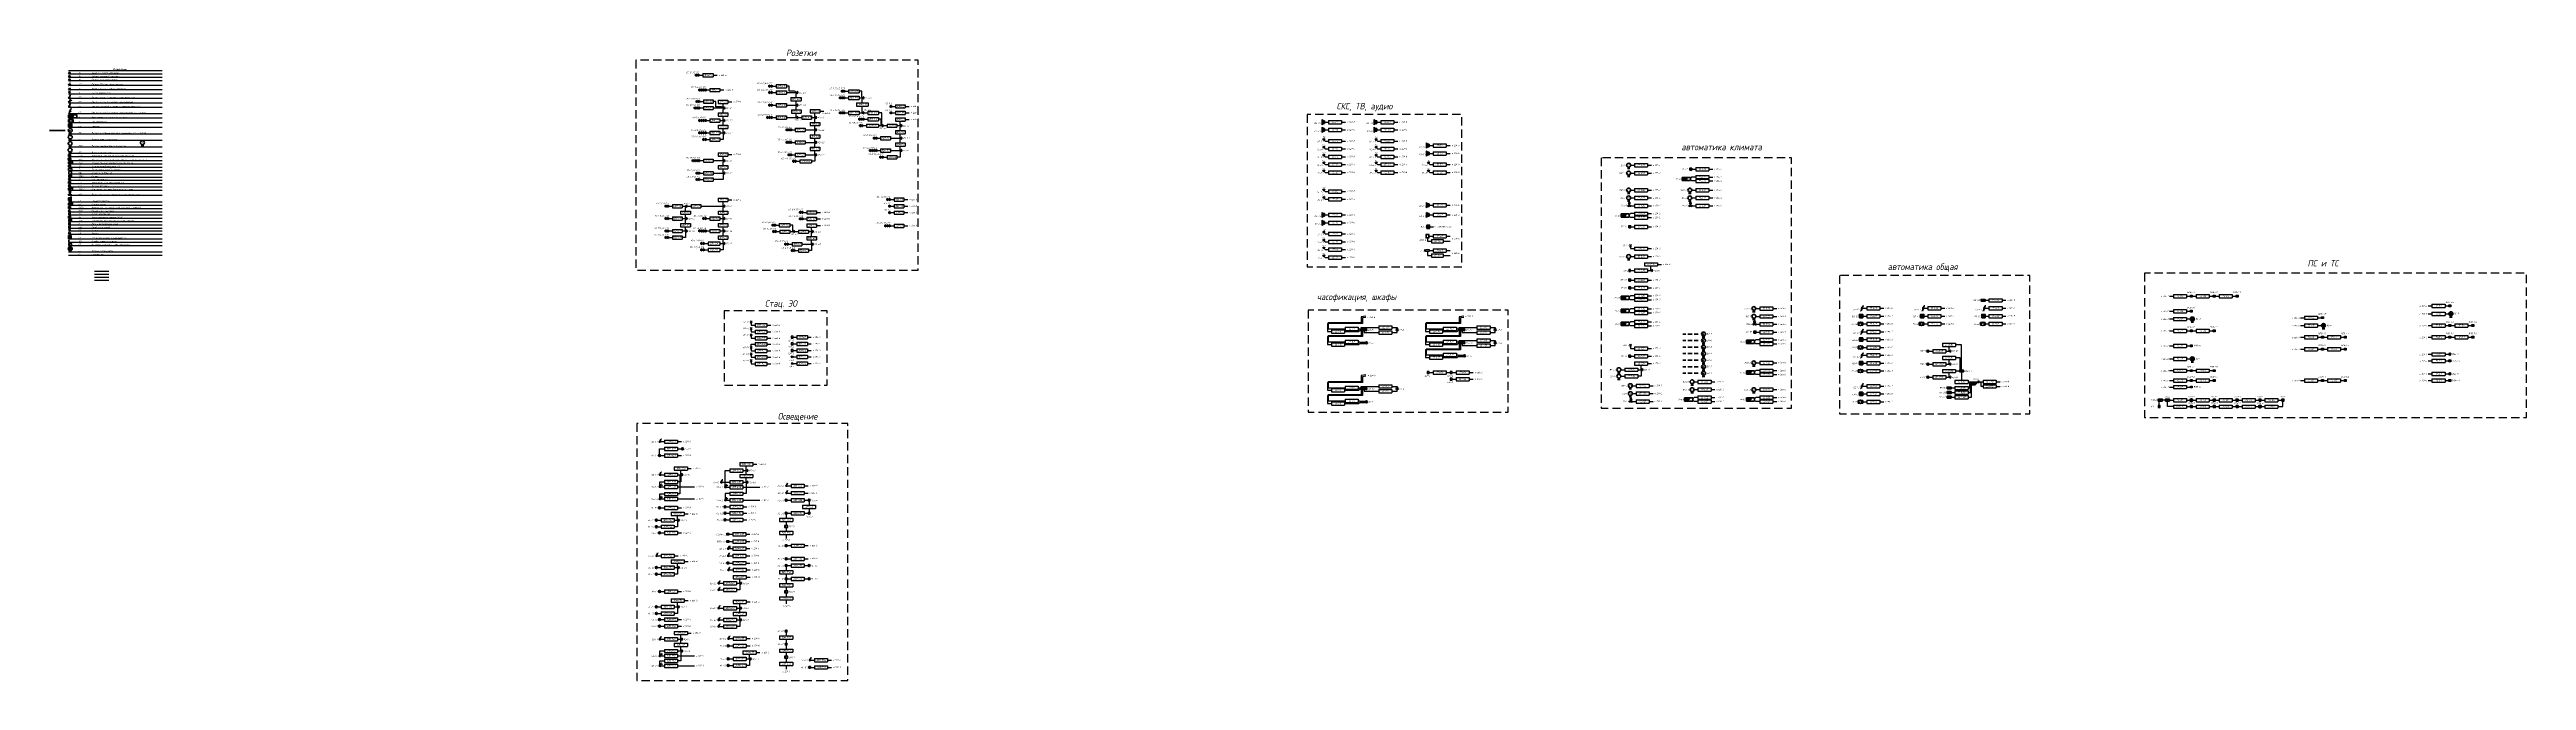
# Model space of a CAD drawing. Header units: millimetres. Extents: x -1048 to 2740, y -712 to 253.
import ezdxf
from ezdxf.enums import TextEntityAlignment as Align

# ---------------------------------------------------------------- set-up
doc = ezdxf.new("R2010")
doc.units = ezdxf.units.MM
doc.linetypes.add('DASHED', pattern=[19.05, 12.7, -6.35])
doc.layers.add('05 Слаботочка', color=7, linetype='Continuous')
doc.layers.add('10 СОТ', color=7, linetype='Continuous')
doc.layers.add('noprint', color=2, linetype='Continuous', plot=False)
doc.styles.add('GOST typeA', font='GOST_A.TTF')
doc.styles.get("Standard").update_dxf_attribs({"font": 'arial.ttf'})
doc.styles.add('ГОСТ-ISOCPEUR', font='isocpeui.ttf', dxfattribs={"width": 0.8})
doc.linetypes.add('12V', pattern='A,12.7,-5.08,["12V",Standard,S=2.54,R=0,X=-2.54,Y=-1.27],-5.08', length=22.86)
doc.linetypes.add('220V_LINE', pattern='A,0.2,-0.05,["~220V",Standard,S=0.1,R=0,X=0,Y=-0.05],-0.4,0.1', length=0.75)
doc.linetypes.add('24AC', pattern='A,20,-5,["24AC",Standard,S=2.54,R=0,X=-5,Y=-1.27],-5', length=30)
doc.linetypes.add('DC24V_LINE', pattern='A,0.2,-0.08,["=24V",Standard,S=0.1,R=0,X=0,Y=-0.05],-0.47,0.1', length=0.85)
doc.linetypes.add('LAN_LINE', pattern='A,0.2,-0.05,["LAN",Standard,S=0.1,R=0,X=0,Y=-0.05],-0.3,0.1', length=0.65)
doc.linetypes.add('RS_LINE', pattern='A,0.2,-0.05,["RS",Standard,S=0.1,R=0,X=0,Y=-0.05],-0.2,0.1', length=0.55)

# ---------------------------------------------------------------- blocks, each defined once
blk = doc.blocks.new('розетка скрытая трехполюсная')
at = {"color": 0, "lineweight": -2}
for p, q in [((-1.5, 1.5), (1.5, 1.5)), ((-1.5, 0), (1.5, 0)), ((0, 0), (0, 3))]:
    blk.add_line(p, q, dxfattribs=at)
blk.add_arc((0, 0), 1.5, 0, 180, dxfattribs=at)
blk = doc.blocks.new('коробка коммутационная')
at = {"color": 0, "lineweight": -2}
blk.add_line((0, 3), (0, 0), dxfattribs=at)
blk.add_arc((0, 1.5), 1.5, 270, 90, dxfattribs=at)
blk = doc.blocks.new('*T10')
at = {"color": 0, "lineweight": -2}
for p, q in [((0, 0), (15, 0)), ((0, 0), (0, -5)), ((15, 0), (15, -5)), ((0, -5), (15, -5))]:
    blk.add_line(p, q, dxfattribs=at)
at = {"color": 0, "insert": (7.5, -2.5), "char_height": 2.5, "width": 14, "attachment_point": 5, "style": 'ГОСТ-ISOCPEUR'}
blk.add_mtext('{ЭОМ-1.1}', dxfattribs=at)
blk = doc.blocks.new('*T13')
at = {"color": 0, "lineweight": -2}
for p, q in [((0, 0), (15, 0)), ((0, 0), (0, -5)), ((15, 0), (15, -5)), ((0, -5), (15, -5))]:
    blk.add_line(p, q, dxfattribs=at)
at = {"color": 0, "insert": (7.5, -2.5), "char_height": 2.5, "width": 14, "attachment_point": 5, "style": 'ГОСТ-ISOCPEUR'}
blk.add_mtext('{ЭОМ-1.5}', dxfattribs=at)
blk = doc.blocks.new('*T14')
at = {"color": 0, "lineweight": -2}
for p, q in [((0, 0), (15, 0)), ((0, 0), (0, -5)), ((15, 0), (15, -5)), ((0, -5), (15, -5))]:
    blk.add_line(p, q, dxfattribs=at)
at = {"color": 0, "insert": (7.5, -2.5), "char_height": 2.5, "width": 14, "attachment_point": 5, "style": 'ГОСТ-ISOCPEUR'}
blk.add_mtext('{ЭОМ-1.3}', dxfattribs=at)
blk = doc.blocks.new('*T15')
at = {"color": 0, "lineweight": -2}
for p, q in [((0, 0), (15, 0)), ((0, 0), (0, -5)), ((15, 0), (15, -5)), ((0, -5), (15, -5))]:
    blk.add_line(p, q, dxfattribs=at)
at = {"color": 0, "insert": (7.5, -2.5), "char_height": 2.5, "width": 14, "attachment_point": 5, "style": 'ГОСТ-ISOCPEUR'}
blk.add_mtext('{ЭОМ-1.2}', dxfattribs=at)
blk = doc.blocks.new('*T16')
at = {"color": 0, "lineweight": -2}
for p, q in [((0, 0), (15, 0)), ((0, 0), (0, -5)), ((15, 0), (15, -5)), ((0, -5), (15, -5))]:
    blk.add_line(p, q, dxfattribs=at)
at = {"color": 0, "insert": (7.5, -2.5), "char_height": 2.5, "width": 14, "attachment_point": 5, "style": 'ГОСТ-ISOCPEUR'}
blk.add_mtext('{ЭОМ-1.7}', dxfattribs=at)
blk = doc.blocks.new('*T17')
at = {"color": 0, "lineweight": -2}
for p, q in [((0, 0), (15, 0)), ((0, 0), (0, -5)), ((15, 0), (15, -5)), ((0, -5), (15, -5))]:
    blk.add_line(p, q, dxfattribs=at)
at = {"color": 0, "insert": (7.5, -2.5), "char_height": 2.5, "width": 14, "attachment_point": 5, "style": 'ГОСТ-ISOCPEUR'}
blk.add_mtext('{ЭОМ-1.4}', dxfattribs=at)
blk = doc.blocks.new('*T18')
at = {"color": 0, "lineweight": -2}
for p, q in [((0, 0), (15, 0)), ((0, 0), (0, -5)), ((15, 0), (15, -5)), ((0, -5), (15, -5))]:
    blk.add_line(p, q, dxfattribs=at)
at = {"color": 0, "insert": (7.5, -2.5), "char_height": 2.5, "width": 14, "attachment_point": 5, "style": 'ГОСТ-ISOCPEUR'}
blk.add_mtext('{ЭОМ-1.6}', dxfattribs=at)
blk = doc.blocks.new('*T19')
at = {"color": 0, "lineweight": -2}
for p, q in [((0, 0), (18, 0)), ((0, 0), (0, -5)), ((18, 0), (18, -5)), ((0, -5), (18, -5))]:
    blk.add_line(p, q, dxfattribs=at)
at = {"color": 0, "insert": (9, -2.5), "char_height": 2.5, "width": 17, "attachment_point": 5, "style": 'ГОСТ-ISOCPEUR'}
blk.add_mtext('{ЭОМ-1.15}', dxfattribs=at)
blk = doc.blocks.new('*T20')
at = {"color": 0, "lineweight": -2}
for p, q in [((0, 0), (15, 0)), ((0, 0), (0, -5)), ((15, 0), (15, -5)), ((0, -5), (15, -5))]:
    blk.add_line(p, q, dxfattribs=at)
at = {"color": 0, "insert": (7.5, -2.5), "char_height": 2.5, "width": 14, "attachment_point": 5, "style": 'ГОСТ-ISOCPEUR'}
blk.add_mtext('{ЭОМ-1.9}', dxfattribs=at)
blk = doc.blocks.new('*T21')
at = {"color": 0, "lineweight": -2}
for p, q in [((0, 0), (15, 0)), ((0, 0), (0, -5)), ((15, 0), (15, -5)), ((0, -5), (15, -5))]:
    blk.add_line(p, q, dxfattribs=at)
at = {"color": 0, "insert": (7.5, -2.5), "char_height": 2.5, "width": 14, "attachment_point": 5, "style": 'ГОСТ-ISOCPEUR'}
blk.add_mtext('{\\W0.8;ЭОМ-1.10}', dxfattribs=at)
blk = doc.blocks.new('*T24')
at = {"color": 0, "lineweight": -2}
for p, q in [((0, 0), (15, 0)), ((0, 0), (0, -5)), ((15, 0), (15, -5)), ((0, -5), (15, -5))]:
    blk.add_line(p, q, dxfattribs=at)
at = {"color": 0, "insert": (7.5, -2.5), "char_height": 2.5, "width": 14, "attachment_point": 5, "style": 'ГОСТ-ISOCPEUR'}
blk.add_mtext('{ЭОМ-1.13}', dxfattribs=at)
blk = doc.blocks.new('*T25')
at = {"color": 0, "lineweight": -2}
for p, q in [((0, 0), (15, 0)), ((0, 0), (0, -5)), ((15, 0), (15, -5)), ((0, -5), (15, -5))]:
    blk.add_line(p, q, dxfattribs=at)
at = {"color": 0, "insert": (7.5, -2.5), "char_height": 2.5, "width": 14, "attachment_point": 5, "style": 'ГОСТ-ISOCPEUR'}
blk.add_mtext('{ЭОМ-2.1}', dxfattribs=at)
blk = doc.blocks.new('*T26')
at = {"color": 0, "lineweight": -2}
for p, q in [((0, 0), (15, 0)), ((0, 0), (0, -5)), ((15, 0), (15, -5)), ((0, -5), (15, -5))]:
    blk.add_line(p, q, dxfattribs=at)
at = {"color": 0, "insert": (7.5, -2.5), "char_height": 2.5, "width": 14, "attachment_point": 5, "style": 'ГОСТ-ISOCPEUR'}
blk.add_mtext('{ЭОМ-2.3}', dxfattribs=at)
blk = doc.blocks.new('розетка открытая трехполюсная')
at = {"color": 0, "lineweight": -2}
for p, q in [((-1.5, 1.5), (1.5, 1.5)), ((-1.5, 0), (1.5, 0)), ((0, 1.5), (0, 3))]:
    blk.add_line(p, q, dxfattribs=at)
blk.add_arc((0, 0), 1.5, 0, 180, dxfattribs=at)
blk = doc.blocks.new('*T31')
at = {"color": 0, "lineweight": -2}
for p, q in [((0, 0), (15, 0)), ((0, 0), (0, -5)), ((15, 0), (15, -5)), ((0, -5), (15, -5))]:
    blk.add_line(p, q, dxfattribs=at)
at = {"color": 0, "insert": (7.5, -2.5), "char_height": 2.5, "width": 14, "attachment_point": 5, "style": 'ГОСТ-ISOCPEUR'}
blk.add_mtext('{ЭОМ-3.1}', dxfattribs=at)
blk = doc.blocks.new('*T32')
at = {"color": 0, "lineweight": -2}
for p, q in [((0, 0), (15, 0)), ((0, 0), (0, -5)), ((15, 0), (15, -5)), ((0, -5), (15, -5))]:
    blk.add_line(p, q, dxfattribs=at)
at = {"color": 0, "insert": (7.5, -2.5), "char_height": 2.5, "width": 14, "attachment_point": 5, "style": 'ГОСТ-ISOCPEUR'}
blk.add_mtext('{ЭОМ-3.3}', dxfattribs=at)
blk = doc.blocks.new('*T33')
at = {"color": 0, "lineweight": -2}
for p, q in [((0, 0), (15, 0)), ((0, 0), (0, -5)), ((15, 0), (15, -5)), ((0, -5), (15, -5))]:
    blk.add_line(p, q, dxfattribs=at)
at = {"color": 0, "insert": (7.5, -2.5), "char_height": 2.5, "width": 14, "attachment_point": 5, "style": 'ГОСТ-ISOCPEUR'}
blk.add_mtext('{ЭОМ-3.2}', dxfattribs=at)
blk = doc.blocks.new('*T34')
at = {"color": 0, "lineweight": -2}
for p, q in [((0, 0), (15, 0)), ((0, 0), (0, -5)), ((15, 0), (15, -5)), ((0, -5), (15, -5))]:
    blk.add_line(p, q, dxfattribs=at)
at = {"color": 0, "insert": (7.5, -2.5), "char_height": 2.5, "width": 14, "attachment_point": 5, "style": 'ГОСТ-ISOCPEUR'}
blk.add_mtext('{ЭОМ-3.4}', dxfattribs=at)
blk = doc.blocks.new('*T35')
at = {"color": 0, "lineweight": -2}
for p, q in [((0, 0), (15, 0)), ((0, 0), (0, -5)), ((15, 0), (15, -5)), ((0, -5), (15, -5))]:
    blk.add_line(p, q, dxfattribs=at)
at = {"color": 0, "insert": (7.5, -2.5), "char_height": 2.5, "width": 14, "attachment_point": 5, "style": 'ГОСТ-ISOCPEUR'}
blk.add_mtext('{ЭОМ-3.5}', dxfattribs=at)
blk = doc.blocks.new('*T36')
at = {"color": 0, "lineweight": -2}
for p, q in [((0, 0), (15, 0)), ((0, 0), (0, -5)), ((15, 0), (15, -5)), ((0, -5), (15, -5))]:
    blk.add_line(p, q, dxfattribs=at)
at = {"color": 0, "insert": (7.5, -2.5), "char_height": 2.5, "width": 14, "attachment_point": 5, "style": 'ГОСТ-ISOCPEUR'}
blk.add_mtext('{ЭОМ-3.6}', dxfattribs=at)
blk = doc.blocks.new('*T37')
at = {"color": 0, "lineweight": -2}
for p, q in [((0, 0), (15, 0)), ((0, 0), (0, -5)), ((15, 0), (15, -5)), ((0, -5), (15, -5))]:
    blk.add_line(p, q, dxfattribs=at)
at = {"color": 0, "insert": (7.5, -2.5), "char_height": 2.5, "width": 14, "attachment_point": 5, "style": 'ГОСТ-ISOCPEUR'}
blk.add_mtext('{ЭОМ-3.7}', dxfattribs=at)
blk = doc.blocks.new('*T39')
at = {"color": 0, "lineweight": -2}
for p, q in [((0, 0), (15, 0)), ((0, 0), (0, -5)), ((15, 0), (15, -5)), ((0, -5), (15, -5))]:
    blk.add_line(p, q, dxfattribs=at)
at = {"color": 0, "insert": (7.5, -2.5), "char_height": 2.5, "width": 14, "attachment_point": 5, "style": 'ГОСТ-ISOCPEUR'}
blk.add_mtext('{ЭОМ-3.8}', dxfattribs=at)
blk = doc.blocks.new('*T40')
at = {"color": 0, "lineweight": -2}
for p, q in [((0, 0), (15, 0)), ((0, 0), (0, -5)), ((15, 0), (15, -5)), ((0, -5), (15, -5))]:
    blk.add_line(p, q, dxfattribs=at)
at = {"color": 0, "insert": (7.5, -2.5), "char_height": 2.5, "width": 14, "attachment_point": 5, "style": 'ГОСТ-ISOCPEUR'}
blk.add_mtext('{ЭОМ-3.9}', dxfattribs=at)
blk = doc.blocks.new('розетка скрытая трехполюсная IP54')
at = {"lineweight": -2}
h = blk.add_hatch(color=0, dxfattribs=at)
h.paths.add_polyline_path([(0, 0), (0, 1.5, 0.414214), (-1.5, 0)])
h.paths.add_polyline_path([(1.5, 0, 0.414214), (0, 1.5), (0, 0)])
at = {"color": 0, "lineweight": -2}
for p, q in [((-1.5, 1.5), (1.5, 1.5)), ((-1.5, 0), (1.5, 0)), ((0, 0), (0, 3))]:
    blk.add_line(p, q, dxfattribs=at)
blk.add_arc((0, 0), 1.5, 0, 180, dxfattribs=at)
blk = doc.blocks.new('*T46')
at = {"color": 0, "lineweight": -2}
for p, q in [((0, 0), (16, 0)), ((0, 0), (0, -5)), ((16, 0), (16, -5)), ((0, -5), (16, -5))]:
    blk.add_line(p, q, dxfattribs=at)
at = {"color": 0, "insert": (8, -2.5), "char_height": 2.5, "width": 15, "attachment_point": 5, "style": 'ГОСТ-ISOCPEUR'}
blk.add_mtext('{ЭОМ-9.1}', dxfattribs=at)
blk = doc.blocks.new('*T47')
at = {"color": 0, "lineweight": -2}
for p, q in [((0, 0), (15, 0)), ((0, 0), (0, -5)), ((15, 0), (15, -5)), ((0, -5), (15, -5))]:
    blk.add_line(p, q, dxfattribs=at)
at = {"color": 0, "insert": (7.5, -2.5), "char_height": 2.5, "width": 14, "attachment_point": 5, "style": 'ГОСТ-ISOCPEUR'}
blk.add_mtext('{ЭОМ-4.1}', dxfattribs=at)
blk = doc.blocks.new('*T48')
at = {"color": 0, "lineweight": -2}
for p, q in [((0, 0), (15, 0)), ((0, 0), (0, -5)), ((15, 0), (15, -5)), ((0, -5), (15, -5))]:
    blk.add_line(p, q, dxfattribs=at)
at = {"color": 0, "insert": (7.5, -2.5), "char_height": 2.5, "width": 14, "attachment_point": 5, "style": 'ГОСТ-ISOCPEUR'}
blk.add_mtext('{ЭОМ-4.2}', dxfattribs=at)
blk = doc.blocks.new('*T49')
at = {"color": 0, "lineweight": -2}
for p, q in [((0, 0), (15, 0)), ((0, 0), (0, -5)), ((15, 0), (15, -5)), ((0, -5), (15, -5))]:
    blk.add_line(p, q, dxfattribs=at)
at = {"color": 0, "insert": (7.5, -2.5), "char_height": 2.5, "width": 14, "attachment_point": 5, "style": 'ГОСТ-ISOCPEUR'}
blk.add_mtext('{ЭОМ-4.3}', dxfattribs=at)
blk = doc.blocks.new('*T50')
at = {"color": 0, "lineweight": -2}
for p, q in [((0, 0), (15, 0)), ((0, 0), (0, -5)), ((15, 0), (15, -5)), ((0, -5), (15, -5))]:
    blk.add_line(p, q, dxfattribs=at)
at = {"color": 0, "insert": (7.5, -2.5), "char_height": 2.5, "width": 14, "attachment_point": 5, "style": 'ГОСТ-ISOCPEUR'}
blk.add_mtext('{ЭОМ-4.9}', dxfattribs=at)
blk = doc.blocks.new('*T51')
at = {"color": 0, "lineweight": -2}
for p, q in [((0, 0), (15, 0)), ((0, 0), (0, -5)), ((15, 0), (15, -5)), ((0, -5), (15, -5))]:
    blk.add_line(p, q, dxfattribs=at)
at = {"color": 0, "insert": (7.5, -2.5), "char_height": 2.5, "width": 14, "attachment_point": 5, "style": 'ГОСТ-ISOCPEUR'}
blk.add_mtext('{ЭОМ-4.4}', dxfattribs=at)
blk = doc.blocks.new('*T52')
at = {"color": 0, "lineweight": -2}
for p, q in [((0, 0), (15, 0)), ((0, 0), (0, -5)), ((15, 0), (15, -5)), ((0, -5), (15, -5))]:
    blk.add_line(p, q, dxfattribs=at)
at = {"color": 0, "insert": (7.5, -2.5), "char_height": 2.5, "width": 14, "attachment_point": 5, "style": 'ГОСТ-ISOCPEUR'}
blk.add_mtext('{ЭОМ-4.5}', dxfattribs=at)
blk = doc.blocks.new('*T53')
at = {"color": 0, "lineweight": -2}
for p, q in [((0, 0), (18, 0)), ((0, 0), (0, -5)), ((18, 0), (18, -5)), ((0, -5), (18, -5))]:
    blk.add_line(p, q, dxfattribs=at)
at = {"color": 0, "insert": (9, -2.5), "char_height": 2.5, "width": 17, "attachment_point": 5, "style": 'ГОСТ-ISOCPEUR'}
blk.add_mtext('{ЭОМ-4.8}', dxfattribs=at)
blk = doc.blocks.new('*T56')
at = {"color": 0, "lineweight": -2}
for p, q in [((0, 0), (15, 0)), ((0, 0), (0, -5)), ((15, 0), (15, -5)), ((0, -5), (15, -5))]:
    blk.add_line(p, q, dxfattribs=at)
at = {"color": 0, "insert": (7.5, -2.5), "char_height": 2.5, "width": 14, "attachment_point": 5, "style": 'ГОСТ-ISOCPEUR'}
blk.add_mtext('{ЭОМ-4.11}', dxfattribs=at)
blk = doc.blocks.new('*T57')
at = {"color": 0, "lineweight": -2}
for p, q in [((0, 0), (16, 0)), ((0, 0), (0, -5)), ((16, 0), (16, -5)), ((0, -5), (16, -5))]:
    blk.add_line(p, q, dxfattribs=at)
at = {"color": 0, "insert": (8, -2.5), "char_height": 2.5, "width": 15, "attachment_point": 5, "style": 'ГОСТ-ISOCPEUR'}
blk.add_mtext('{ЭОМ-4.12}', dxfattribs=at)
blk = doc.blocks.new('*T59')
at = {"color": 0, "lineweight": -2}
for p, q in [((0, 0), (16, 0)), ((0, 0), (0, -5)), ((16, 0), (16, -5)), ((0, -5), (16, -5))]:
    blk.add_line(p, q, dxfattribs=at)
at = {"color": 0, "insert": (8, -2.5), "char_height": 2.5, "width": 15, "attachment_point": 5, "style": 'ГОСТ-ISOCPEUR'}
blk.add_mtext('{ЭОМ-4.15}', dxfattribs=at)
blk = doc.blocks.new('*T60')
at = {"color": 0, "lineweight": -2}
for p, q in [((0, 0), (15, 0)), ((0, 0), (0, -5)), ((15, 0), (15, -5)), ((0, -5), (15, -5))]:
    blk.add_line(p, q, dxfattribs=at)
at = {"color": 0, "insert": (7.5, -2.5), "char_height": 2.5, "width": 14, "attachment_point": 5, "style": 'ГОСТ-ISOCPEUR'}
blk.add_mtext('{ЭОМ-5.1}', dxfattribs=at)
blk = doc.blocks.new('*T61')
at = {"color": 0, "lineweight": -2}
for p, q in [((0, 0), (15, 0)), ((0, 0), (0, -5)), ((15, 0), (15, -5)), ((0, -5), (15, -5))]:
    blk.add_line(p, q, dxfattribs=at)
at = {"color": 0, "insert": (7.5, -2.5), "char_height": 2.5, "width": 14, "attachment_point": 5, "style": 'ГОСТ-ISOCPEUR'}
blk.add_mtext('{ЭОМ-5.2}', dxfattribs=at)
blk = doc.blocks.new('*T62')
at = {"color": 0, "lineweight": -2}
for p, q in [((0, 0), (15, 0)), ((0, 0), (0, -5)), ((15, 0), (15, -5)), ((0, -5), (15, -5))]:
    blk.add_line(p, q, dxfattribs=at)
at = {"color": 0, "insert": (7.5, -2.5), "char_height": 2.5, "width": 14, "attachment_point": 5, "style": 'ГОСТ-ISOCPEUR'}
blk.add_mtext('{ЭОМ-5.3}', dxfattribs=at)
blk = doc.blocks.new('*T63')
at = {"color": 0, "lineweight": -2}
for p, q in [((0, 0), (15, 0)), ((0, 0), (0, -5)), ((15, 0), (15, -5)), ((0, -5), (15, -5))]:
    blk.add_line(p, q, dxfattribs=at)
at = {"color": 0, "insert": (7.5, -2.5), "char_height": 2.5, "width": 14, "attachment_point": 5, "style": 'ГОСТ-ISOCPEUR'}
blk.add_mtext('{ЭОМ-5.4}', dxfattribs=at)
blk = doc.blocks.new('*T64')
at = {"color": 0, "lineweight": -2}
for p, q in [((0, 0), (15, 0)), ((0, 0), (0, -5)), ((15, 0), (15, -5)), ((0, -5), (15, -5))]:
    blk.add_line(p, q, dxfattribs=at)
at = {"color": 0, "insert": (7.5, -2.5), "char_height": 2.5, "width": 14, "attachment_point": 5, "style": 'ГОСТ-ISOCPEUR'}
blk.add_mtext('{ЭОМ-5.5}', dxfattribs=at)
blk = doc.blocks.new('*T65')
at = {"color": 0, "lineweight": -2}
for p, q in [((0, 0), (15, 0)), ((0, 0), (0, -5)), ((15, 0), (15, -5)), ((0, -5), (15, -5))]:
    blk.add_line(p, q, dxfattribs=at)
at = {"color": 0, "insert": (7.5, -2.5), "char_height": 2.5, "width": 14, "attachment_point": 5, "style": 'ГОСТ-ISOCPEUR'}
blk.add_mtext('{ЭОМ-5.8}', dxfattribs=at)
blk = doc.blocks.new('*T66')
at = {"color": 0, "lineweight": -2}
for p, q in [((0, 0), (15, 0)), ((0, 0), (0, -5)), ((15, 0), (15, -5)), ((0, -5), (15, -5))]:
    blk.add_line(p, q, dxfattribs=at)
at = {"color": 0, "insert": (7.5, -2.5), "char_height": 2.5, "width": 14, "attachment_point": 5, "style": 'ГОСТ-ISOCPEUR'}
blk.add_mtext('{ЭОМ-5.9}', dxfattribs=at)
blk = doc.blocks.new('*T67')
at = {"color": 0, "lineweight": -2}
for p, q in [((0, 0), (18, 0)), ((0, 0), (0, -5)), ((18, 0), (18, -5)), ((0, -5), (18, -5))]:
    blk.add_line(p, q, dxfattribs=at)
at = {"color": 0, "insert": (9, -2.5), "char_height": 2.5, "width": 17, "attachment_point": 5, "style": 'ГОСТ-ISOCPEUR'}
blk.add_mtext('{ЭОМ-5.10}', dxfattribs=at)
blk = doc.blocks.new('*T68')
at = {"color": 0, "lineweight": -2}
for p, q in [((0, 0), (16, 0)), ((0, 0), (0, -5)), ((16, 0), (16, -5)), ((0, -5), (16, -5))]:
    blk.add_line(p, q, dxfattribs=at)
at = {"color": 0, "insert": (8, -2.5), "char_height": 2.5, "width": 15, "attachment_point": 5, "style": 'ГОСТ-ISOCPEUR'}
blk.add_mtext('{ЭОМ-5.11}', dxfattribs=at)
blk = doc.blocks.new('*T70')
at = {"color": 0, "lineweight": -2}
for p, q in [((0, 0), (16, 0)), ((0, 0), (0, -5)), ((16, 0), (16, -5)), ((0, -5), (16, -5))]:
    blk.add_line(p, q, dxfattribs=at)
at = {"color": 0, "insert": (8, -2.5), "char_height": 2.5, "width": 15, "attachment_point": 5, "style": 'ГОСТ-ISOCPEUR'}
blk.add_mtext('{ЭОМ-5.13}', dxfattribs=at)
blk = doc.blocks.new('*T71')
at = {"color": 0, "lineweight": -2}
for p, q in [((0, 0), (16, 0)), ((0, 0), (0, -5)), ((16, 0), (16, -5)), ((0, -5), (16, -5))]:
    blk.add_line(p, q, dxfattribs=at)
at = {"color": 0, "insert": (8, -2.5), "char_height": 2.5, "width": 15, "attachment_point": 5, "style": 'ГОСТ-ISOCPEUR'}
blk.add_mtext('{ЭОМ-5.16}', dxfattribs=at)
blk = doc.blocks.new('*T72')
at = {"color": 0, "lineweight": -2}
for p, q in [((0, 0), (15, 0)), ((0, 0), (0, -5)), ((15, 0), (15, -5)), ((0, -5), (15, -5))]:
    blk.add_line(p, q, dxfattribs=at)
at = {"color": 0, "insert": (7.5, -2.5), "char_height": 2.5, "width": 14, "attachment_point": 5, "style": 'ГОСТ-ISOCPEUR'}
blk.add_mtext('{ЭОМ-6.1}', dxfattribs=at)
blk = doc.blocks.new('*T73')
at = {"color": 0, "lineweight": -2}
for p, q in [((0, 0), (15, 0)), ((0, 0), (0, -5)), ((15, 0), (15, -5)), ((0, -5), (15, -5))]:
    blk.add_line(p, q, dxfattribs=at)
at = {"color": 0, "insert": (7.5, -2.5), "char_height": 2.5, "width": 14, "attachment_point": 5, "style": 'ГОСТ-ISOCPEUR'}
blk.add_mtext('{ЭОМ-6.2}', dxfattribs=at)
blk = doc.blocks.new('*T74')
at = {"color": 0, "lineweight": -2}
for p, q in [((0, 0), (15, 0)), ((0, 0), (0, -5)), ((15, 0), (15, -5)), ((0, -5), (15, -5))]:
    blk.add_line(p, q, dxfattribs=at)
at = {"color": 0, "insert": (7.5, -2.5), "char_height": 2.5, "width": 14, "attachment_point": 5, "style": 'ГОСТ-ISOCPEUR'}
blk.add_mtext('{ЭОМ-6.3}', dxfattribs=at)
blk = doc.blocks.new('*T75')
at = {"color": 0, "lineweight": -2}
for p, q in [((0, 0), (16, 0)), ((0, 0), (0, -5)), ((16, 0), (16, -5)), ((0, -5), (16, -5))]:
    blk.add_line(p, q, dxfattribs=at)
at = {"color": 0, "insert": (8, -2.5), "char_height": 2.5, "width": 15, "attachment_point": 5, "style": 'ГОСТ-ISOCPEUR'}
blk.add_mtext('{ЭОМ-6.4}', dxfattribs=at)
blk = doc.blocks.new('*T76')
at = {"color": 0, "lineweight": -2}
for p, q in [((0, 0), (15, 0)), ((0, 0), (0, -5)), ((15, 0), (15, -5)), ((0, -5), (15, -5))]:
    blk.add_line(p, q, dxfattribs=at)
at = {"color": 0, "insert": (7.5, -2.5), "char_height": 2.5, "width": 14, "attachment_point": 5, "style": 'ГОСТ-ISOCPEUR'}
blk.add_mtext('{ЭОМ-6.5}', dxfattribs=at)
blk = doc.blocks.new('*T77')
at = {"color": 0, "lineweight": -2}
for p, q in [((0, 0), (15, 0)), ((0, 0), (0, -5)), ((15, 0), (15, -5)), ((0, -5), (15, -5))]:
    blk.add_line(p, q, dxfattribs=at)
at = {"color": 0, "insert": (7.5, -2.5), "char_height": 2.5, "width": 14, "attachment_point": 5, "style": 'ГОСТ-ISOCPEUR'}
blk.add_mtext('{ЭОМ-6.6}', dxfattribs=at)
blk = doc.blocks.new('*T78')
at = {"color": 0, "lineweight": -2}
for p, q in [((0, 0), (15, 0)), ((0, 0), (0, -5)), ((15, 0), (15, -5)), ((0, -5), (15, -5))]:
    blk.add_line(p, q, dxfattribs=at)
at = {"color": 0, "insert": (7.5, -2.5), "char_height": 2.5, "width": 14, "attachment_point": 5, "style": 'ГОСТ-ISOCPEUR'}
blk.add_mtext('{ЭОМ-6.7}', dxfattribs=at)
blk = doc.blocks.new('*T79')
at = {"color": 0, "lineweight": -2}
for p, q in [((0, 0), (15, 0)), ((0, 0), (0, -5)), ((15, 0), (15, -5)), ((0, -5), (15, -5))]:
    blk.add_line(p, q, dxfattribs=at)
at = {"color": 0, "insert": (7.5, -2.5), "char_height": 2.5, "width": 14, "attachment_point": 5, "style": 'ГОСТ-ISOCPEUR'}
blk.add_mtext('{ЭОМ-6.8}', dxfattribs=at)
blk = doc.blocks.new('*T83')
at = {"color": 0, "lineweight": -2}
for p, q in [((0, 0), (15, 0)), ((0, 0), (0, -5)), ((15, 0), (15, -5)), ((0, -5), (15, -5))]:
    blk.add_line(p, q, dxfattribs=at)
at = {"color": 0, "insert": (7.5, -2.5), "char_height": 2.5, "width": 14, "attachment_point": 5, "style": 'ГОСТ-ISOCPEUR'}
blk.add_mtext('{ЭОМ-6.9}', dxfattribs=at)
blk = doc.blocks.new('*T84')
at = {"color": 0, "lineweight": -2}
for p, q in [((0, 0), (15, 0)), ((0, 0), (0, -5)), ((15, 0), (15, -5)), ((0, -5), (15, -5))]:
    blk.add_line(p, q, dxfattribs=at)
at = {"color": 0, "insert": (7.5, -2.5), "char_height": 2.5, "width": 14, "attachment_point": 5, "style": 'ГОСТ-ISOCPEUR'}
blk.add_mtext('{ЭОМ-8.1}', dxfattribs=at)
blk = doc.blocks.new('*T85')
at = {"color": 0, "lineweight": -2}
for p, q in [((0, 0), (15, 0)), ((0, 0), (0, -5)), ((15, 0), (15, -5)), ((0, -5), (15, -5))]:
    blk.add_line(p, q, dxfattribs=at)
at = {"color": 0, "insert": (7.5, -2.5), "char_height": 2.5, "width": 14, "attachment_point": 5, "style": 'ГОСТ-ISOCPEUR'}
blk.add_mtext('{ЭОМ-7.2}', dxfattribs=at)
blk = doc.blocks.new('*T88')
at = {"color": 0, "lineweight": -2}
for p, q in [((0, 0), (15, 0)), ((0, 0), (0, -5)), ((15, 0), (15, -5)), ((0, -5), (15, -5))]:
    blk.add_line(p, q, dxfattribs=at)
at = {"color": 0, "insert": (7.5, -2.5), "char_height": 2.5, "width": 14, "attachment_point": 5, "style": 'ГОСТ-ISOCPEUR'}
blk.add_mtext('{ЭОМ-7.3}', dxfattribs=at)
blk = doc.blocks.new('стац. точка')
at = {"color": 0, "lineweight": -2}
for p, q in [((-1.5, 1.5), (1.5, -1.5)), ((1.5, 1.5), (-1.5, -1.5)), ((0, 0), (0, -3))]:
    blk.add_line(p, q, dxfattribs=at)
blk = doc.blocks.new('*T97')
at = {"color": 0, "lineweight": -2}
for p, q in [((0, 0), (18, 0)), ((0, 0), (0, -5)), ((18, 0), (18, -5)), ((0, -5), (18, -5))]:
    blk.add_line(p, q, dxfattribs=at)
at = {"color": 0, "insert": (9, -2.5), "char_height": 2.5, "width": 17, "attachment_point": 5, "style": 'ГОСТ-ISOCPEUR'}
blk.add_mtext('{ЭОМ-1.32}', dxfattribs=at)
blk = doc.blocks.new('*T99')
at = {"color": 0, "lineweight": -2}
for p, q in [((0, 0), (20, 0)), ((0, 0), (0, -5)), ((20, 0), (20, -5)), ((0, -5), (20, -5))]:
    blk.add_line(p, q, dxfattribs=at)
at = {"color": 0, "insert": (10, -2.5), "char_height": 2.5, "width": 19, "attachment_point": 5, "style": 'ГОСТ-ISOCPEUR'}
blk.add_mtext('{ЭОМ-1.51}', dxfattribs=at)
blk = doc.blocks.new('*T100')
at = {"color": 0, "lineweight": -2}
for p, q in [((0, 0), (20, 0)), ((0, 0), (0, -5)), ((20, 0), (20, -5)), ((0, -5), (20, -5))]:
    blk.add_line(p, q, dxfattribs=at)
at = {"color": 0, "insert": (10, -2.5), "char_height": 2.5, "width": 19, "attachment_point": 5, "style": 'ГОСТ-ISOCPEUR'}
blk.add_mtext('{ЭОМ-1.52}', dxfattribs=at)
blk = doc.blocks.new('*T101')
at = {"color": 0, "lineweight": -2}
for p, q in [((0, 0), (20, 0)), ((0, 0), (0, -5)), ((20, 0), (20, -5)), ((0, -5), (20, -5))]:
    blk.add_line(p, q, dxfattribs=at)
at = {"color": 0, "insert": (10, -2.5), "char_height": 2.5, "width": 19, "attachment_point": 5, "style": 'ГОСТ-ISOCPEUR'}
blk.add_mtext('{ЭОМ-1.53}', dxfattribs=at)
blk = doc.blocks.new('*T102')
at = {"color": 0, "lineweight": -2}
for p, q in [((0, 0), (20, 0)), ((0, 0), (0, -5)), ((20, 0), (20, -5)), ((0, -5), (20, -5))]:
    blk.add_line(p, q, dxfattribs=at)
at = {"color": 0, "insert": (10, -2.5), "char_height": 2.5, "width": 19, "attachment_point": 5, "style": 'ГОСТ-ISOCPEUR'}
blk.add_mtext('{ЭОМ-1.54}', dxfattribs=at)
blk = doc.blocks.new('*T103')
at = {"color": 0, "lineweight": -2}
for p, q in [((0, 0), (20, 0)), ((0, 0), (0, -5)), ((20, 0), (20, -5)), ((0, -5), (20, -5))]:
    blk.add_line(p, q, dxfattribs=at)
at = {"color": 0, "insert": (10, -2.5), "char_height": 2.5, "width": 19, "attachment_point": 5, "style": 'ГОСТ-ISOCPEUR'}
blk.add_mtext('{ЭОМ-1.55}', dxfattribs=at)
blk = doc.blocks.new('*T104')
at = {"color": 0, "lineweight": -2}
for p, q in [((0, 0), (20, 0)), ((0, 0), (0, -5)), ((20, 0), (20, -5)), ((0, -5), (20, -5))]:
    blk.add_line(p, q, dxfattribs=at)
at = {"color": 0, "insert": (10, -2.5), "char_height": 2.5, "width": 19, "attachment_point": 5, "style": 'ГОСТ-ISOCPEUR'}
blk.add_mtext('{ЭОМ-1.56}', dxfattribs=at)
blk = doc.blocks.new('кнопка 1')
at = {"color": 0, "lineweight": -2}
for p, q in [((0.3, 0.9), (1.4, 3.8)), ((1.4, 3.8), (2.3, 3.4))]:
    blk.add_line(p, q, dxfattribs=at)
blk.add_circle((0, 0), 1, dxfattribs=at)
blk = doc.blocks.new('*T142')
at = {"color": 0, "lineweight": -2}
for p, q in [((0, 0), (20, 0)), ((0, 0), (0, -5)), ((20, 0), (20, -5)), ((0, -5), (20, -5))]:
    blk.add_line(p, q, dxfattribs=at)
at = {"color": 0, "insert": (10, -2.5), "char_height": 2.5, "width": 19, "attachment_point": 5, "style": 'ГОСТ-ISOCPEUR'}
blk.add_mtext('{ЭОМ-1.60}', dxfattribs=at)
blk = doc.blocks.new('*T143')
at = {"color": 0, "lineweight": -2}
for p, q in [((0, 0), (20, 0)), ((0, 0), (0, -5)), ((20, 0), (20, -5)), ((0, -5), (20, -5))]:
    blk.add_line(p, q, dxfattribs=at)
at = {"color": 0, "insert": (10, -2.5), "char_height": 2.5, "width": 19, "attachment_point": 5, "style": 'ГОСТ-ISOCPEUR'}
blk.add_mtext('{ЭОМ-1.57}', dxfattribs=at)
blk = doc.blocks.new('кнопка 2')
at = {"color": 0, "lineweight": -2}
for p, q in [((0.3, 0.9), (1.4, 3.8)), ((0.7, 0.7), (2.9, 2.9)), ((1.4, 3.8), (2.3, 3.4)), ((2.9, 2.9), (3.7, 2))]:
    blk.add_line(p, q, dxfattribs=at)
blk.add_circle((0, 0), 1, dxfattribs=at)
blk = doc.blocks.new('*T144')
at = {"color": 0, "lineweight": -2}
for p, q in [((0, 0), (20, 0)), ((0, 0), (0, -5)), ((20, 0), (20, -5)), ((0, -5), (20, -5))]:
    blk.add_line(p, q, dxfattribs=at)
at = {"color": 0, "insert": (10, -2.5), "char_height": 2.5, "width": 19, "attachment_point": 5, "style": 'ГОСТ-ISOCPEUR'}
blk.add_mtext('{ЭОМ-1.58}', dxfattribs=at)
blk = doc.blocks.new('*T145')
at = {"color": 0, "lineweight": -2}
for p, q in [((0, 0), (20, 0)), ((0, 0), (0, -5)), ((20, 0), (20, -5)), ((0, -5), (20, -5))]:
    blk.add_line(p, q, dxfattribs=at)
at = {"color": 0, "insert": (10, -2.5), "char_height": 2.5, "width": 19, "attachment_point": 5, "style": 'ГОСТ-ISOCPEUR'}
blk.add_mtext('{ЭОМ-2.51}', dxfattribs=at)
blk = doc.blocks.new('*T146')
at = {"color": 0, "lineweight": -2}
for p, q in [((0, 0), (20, 0)), ((0, 0), (0, -5)), ((20, 0), (20, -5)), ((0, -5), (20, -5))]:
    blk.add_line(p, q, dxfattribs=at)
at = {"color": 0, "insert": (10, -2.5), "char_height": 2.5, "width": 19, "attachment_point": 5, "style": 'ГОСТ-ISOCPEUR'}
blk.add_mtext('{ЭОМ-2.52}', dxfattribs=at)
blk = doc.blocks.new('*T147')
at = {"color": 0, "lineweight": -2}
for p, q in [((0, 0), (20, 0)), ((0, 0), (0, -5)), ((20, 0), (20, -5)), ((0, -5), (20, -5))]:
    blk.add_line(p, q, dxfattribs=at)
at = {"color": 0, "insert": (10, -2.5), "char_height": 2.5, "width": 19, "attachment_point": 5, "style": 'ГОСТ-ISOCPEUR'}
blk.add_mtext('{ЭОМ-2.53}', dxfattribs=at)
blk = doc.blocks.new('*T149')
at = {"color": 0, "lineweight": -2}
for p, q in [((0, 0), (20, 0)), ((0, 0), (0, -5)), ((20, 0), (20, -5)), ((0, -5), (20, -5))]:
    blk.add_line(p, q, dxfattribs=at)
at = {"color": 0, "insert": (10, -2.5), "char_height": 2.5, "width": 19, "attachment_point": 5, "style": 'ГОСТ-ISOCPEUR'}
blk.add_mtext('{ЭОМ-1.59}', dxfattribs=at)
blk = doc.blocks.new('*T150')
at = {"color": 0, "lineweight": -2}
for p, q in [((0, 0), (20, 0)), ((0, 0), (0, -5)), ((20, 0), (20, -5)), ((0, -5), (20, -5))]:
    blk.add_line(p, q, dxfattribs=at)
at = {"color": 0, "insert": (10, -2.5), "char_height": 2.5, "width": 19, "attachment_point": 5, "style": 'ГОСТ-ISOCPEUR'}
blk.add_mtext('{ЭОМ-1.61}', dxfattribs=at)
blk = doc.blocks.new('*T151')
at = {"color": 0, "lineweight": -2}
for p, q in [((0, 0), (20, 0)), ((0, 0), (0, -5)), ((20, 0), (20, -5)), ((0, -5), (20, -5))]:
    blk.add_line(p, q, dxfattribs=at)
at = {"color": 0, "insert": (10, -2.5), "char_height": 2.5, "width": 19, "attachment_point": 5, "style": 'ГОСТ-ISOCPEUR'}
blk.add_mtext('{ЭОМ-1.62}', dxfattribs=at)
blk = doc.blocks.new('*T152')
at = {"color": 0, "lineweight": -2}
for p, q in [((0, 0), (20, 0)), ((0, 0), (0, -5)), ((20, 0), (20, -5)), ((0, -5), (20, -5))]:
    blk.add_line(p, q, dxfattribs=at)
at = {"color": 0, "insert": (10, -2.5), "char_height": 2.5, "width": 19, "attachment_point": 5, "style": 'ГОСТ-ISOCPEUR'}
blk.add_mtext('{ЭОМ-1.63}', dxfattribs=at)
blk = doc.blocks.new('*T153')
at = {"color": 0, "lineweight": -2}
for p, q in [((0, 0), (20, 0)), ((0, 0), (0, -5)), ((20, 0), (20, -5)), ((0, -5), (20, -5))]:
    blk.add_line(p, q, dxfattribs=at)
at = {"color": 0, "insert": (10, -2.5), "char_height": 2.5, "width": 19, "attachment_point": 5, "style": 'ГОСТ-ISOCPEUR'}
blk.add_mtext('{ЭОМ-2.54}', dxfattribs=at)
blk = doc.blocks.new('*T155')
at = {"color": 0, "lineweight": -2}
for p, q in [((0, 0), (20, 0)), ((0, 0), (0, -5)), ((20, 0), (20, -5)), ((0, -5), (20, -5))]:
    blk.add_line(p, q, dxfattribs=at)
at = {"color": 0, "insert": (10, -2.5), "char_height": 2.5, "width": 19, "attachment_point": 5, "style": 'ГОСТ-ISOCPEUR'}
blk.add_mtext('{ЭОМ-3.51}', dxfattribs=at)
blk = doc.blocks.new('*T156')
at = {"color": 0, "lineweight": -2}
for p, q in [((0, 0), (20, 0)), ((0, 0), (0, -5)), ((20, 0), (20, -5)), ((0, -5), (20, -5))]:
    blk.add_line(p, q, dxfattribs=at)
at = {"color": 0, "insert": (10, -2.5), "char_height": 2.5, "width": 19, "attachment_point": 5, "style": 'ГОСТ-ISOCPEUR'}
blk.add_mtext('{ЭОМ-3.52}', dxfattribs=at)
blk = doc.blocks.new('*T157')
at = {"color": 0, "lineweight": -2}
for p, q in [((0, 0), (20, 0)), ((0, 0), (0, -5)), ((20, 0), (20, -5)), ((0, -5), (20, -5))]:
    blk.add_line(p, q, dxfattribs=at)
at = {"color": 0, "insert": (10, -2.5), "char_height": 2.5, "width": 19, "attachment_point": 5, "style": 'ГОСТ-ISOCPEUR'}
blk.add_mtext('{ЭОМ-3.53}', dxfattribs=at)
blk = doc.blocks.new('*T158')
at = {"color": 0, "lineweight": -2}
for p, q in [((0, 0), (20, 0)), ((0, 0), (0, -5)), ((20, 0), (20, -5)), ((0, -5), (20, -5))]:
    blk.add_line(p, q, dxfattribs=at)
at = {"color": 0, "insert": (10, -2.5), "char_height": 2.5, "width": 19, "attachment_point": 5, "style": 'ГОСТ-ISOCPEUR'}
blk.add_mtext('{ЭОМ-3.54}', dxfattribs=at)
blk = doc.blocks.new('*T159')
at = {"color": 0, "lineweight": -2}
for p, q in [((0, 0), (20, 0)), ((0, 0), (0, -5)), ((20, 0), (20, -5)), ((0, -5), (20, -5))]:
    blk.add_line(p, q, dxfattribs=at)
at = {"color": 0, "insert": (10, -2.5), "char_height": 2.5, "width": 19, "attachment_point": 5, "style": 'ГОСТ-ISOCPEUR'}
blk.add_mtext('{ЭОМ-3.55}', dxfattribs=at)
blk = doc.blocks.new('*T160')
at = {"color": 0, "lineweight": -2}
for p, q in [((0, 0), (20, 0)), ((0, 0), (0, -5)), ((20, 0), (20, -5)), ((0, -5), (20, -5))]:
    blk.add_line(p, q, dxfattribs=at)
at = {"color": 0, "insert": (10, -2.5), "char_height": 2.5, "width": 19, "attachment_point": 5, "style": 'ГОСТ-ISOCPEUR'}
blk.add_mtext('{ЭОМ-3.57}', dxfattribs=at)
blk = doc.blocks.new('*T161')
at = {"color": 0, "lineweight": -2}
for p, q in [((0, 0), (20, 0)), ((0, 0), (0, -5)), ((20, 0), (20, -5)), ((0, -5), (20, -5))]:
    blk.add_line(p, q, dxfattribs=at)
at = {"color": 0, "insert": (10, -2.5), "char_height": 2.5, "width": 19, "attachment_point": 5, "style": 'ГОСТ-ISOCPEUR'}
blk.add_mtext('{ЭОМ-3.59}', dxfattribs=at)
blk = doc.blocks.new('*T162')
at = {"color": 0, "lineweight": -2}
for p, q in [((0, 0), (20, 0)), ((0, 0), (0, -5)), ((20, 0), (20, -5)), ((0, -5), (20, -5))]:
    blk.add_line(p, q, dxfattribs=at)
at = {"color": 0, "insert": (10, -2.5), "char_height": 2.5, "width": 19, "attachment_point": 5, "style": 'ГОСТ-ISOCPEUR'}
blk.add_mtext('{ЭОМ-3.56}', dxfattribs=at)
blk = doc.blocks.new('*T164')
at = {"color": 0, "lineweight": -2}
for p, q in [((0, 0), (20, 0)), ((0, 0), (0, -5)), ((20, 0), (20, -5)), ((0, -5), (20, -5))]:
    blk.add_line(p, q, dxfattribs=at)
at = {"color": 0, "insert": (10, -2.5), "char_height": 2.5, "width": 19, "attachment_point": 5, "style": 'ГОСТ-ISOCPEUR'}
blk.add_mtext('{ЭОМ-3.58}', dxfattribs=at)
blk = doc.blocks.new('*T165')
at = {"color": 0, "lineweight": -2}
for p, q in [((0, 0), (20, 0)), ((0, 0), (0, -5)), ((20, 0), (20, -5)), ((0, -5), (20, -5))]:
    blk.add_line(p, q, dxfattribs=at)
at = {"color": 0, "insert": (10, -2.5), "char_height": 2.5, "width": 19, "attachment_point": 5, "style": 'ГОСТ-ISOCPEUR'}
blk.add_mtext('{ЭОМ-3.61}', dxfattribs=at)
blk = doc.blocks.new('*T166')
at = {"color": 0, "lineweight": -2}
for p, q in [((0, 0), (20, 0)), ((0, 0), (0, -5)), ((20, 0), (20, -5)), ((0, -5), (20, -5))]:
    blk.add_line(p, q, dxfattribs=at)
at = {"color": 0, "insert": (10, -2.5), "char_height": 2.5, "width": 19, "attachment_point": 5, "style": 'ГОСТ-ISOCPEUR'}
blk.add_mtext('{ЭОМ-3.60}', dxfattribs=at)
blk = doc.blocks.new('*T167')
at = {"color": 0, "lineweight": -2}
for p, q in [((0, 0), (20, 0)), ((0, 0), (0, -5)), ((20, 0), (20, -5)), ((0, -5), (20, -5))]:
    blk.add_line(p, q, dxfattribs=at)
at = {"color": 0, "insert": (10, -2.5), "char_height": 2.5, "width": 19, "attachment_point": 5, "style": 'ГОСТ-ISOCPEUR'}
blk.add_mtext('{ЭОМ-9.51}', dxfattribs=at)
blk = doc.blocks.new('*T168')
at = {"color": 0, "lineweight": -2}
for p, q in [((0, 0), (20, 0)), ((0, 0), (0, -5)), ((20, 0), (20, -5)), ((0, -5), (20, -5))]:
    blk.add_line(p, q, dxfattribs=at)
at = {"color": 0, "insert": (10, -2.5), "char_height": 2.5, "width": 19, "attachment_point": 5, "style": 'ГОСТ-ISOCPEUR'}
blk.add_mtext('{ЭОМ-9.52}', dxfattribs=at)
blk = doc.blocks.new('*T169')
at = {"color": 0, "lineweight": -2}
for p, q in [((0, 0), (20, 0)), ((0, 0), (0, -5)), ((20, 0), (20, -5)), ((0, -5), (20, -5))]:
    blk.add_line(p, q, dxfattribs=at)
at = {"color": 0, "insert": (10, -2.5), "char_height": 2.5, "width": 19, "attachment_point": 5, "style": 'ГОСТ-ISOCPEUR'}
blk.add_mtext('{ЭОМ-9.53}', dxfattribs=at)
blk = doc.blocks.new('кнопка 1 открытая IP44')
at = {"lineweight": -2}
blk.add_hatch(color=0, dxfattribs=at).paths.add_polyline_path([(-1, 0, 1), (1, 0, 1)])
at = {"color": 0, "lineweight": -2}
for p, q in [((0.3, 0.9), (1.4, 3.8)), ((1.4, 3.8), (2.3, 3.4))]:
    blk.add_line(p, q, dxfattribs=at)
blk.add_circle((0, 0), 1, dxfattribs=at)
blk = doc.blocks.new('*T170')
at = {"color": 0, "lineweight": -2}
for p, q in [((0, 0), (20, 0)), ((0, 0), (0, -5)), ((20, 0), (20, -5)), ((0, -5), (20, -5))]:
    blk.add_line(p, q, dxfattribs=at)
at = {"color": 0, "insert": (10, -2.5), "char_height": 2.5, "width": 19, "attachment_point": 5, "style": 'ГОСТ-ISOCPEUR'}
blk.add_mtext('{ЭОМ-4.51}', dxfattribs=at)
blk = doc.blocks.new('*T171')
at = {"color": 0, "lineweight": -2}
for p, q in [((0, 0), (20, 0)), ((0, 0), (0, -5)), ((20, 0), (20, -5)), ((0, -5), (20, -5))]:
    blk.add_line(p, q, dxfattribs=at)
at = {"color": 0, "insert": (10, -2.5), "char_height": 2.5, "width": 19, "attachment_point": 5, "style": 'ГОСТ-ISOCPEUR'}
blk.add_mtext('{ЭОМ-4.52}', dxfattribs=at)
blk = doc.blocks.new('*T172')
at = {"color": 0, "lineweight": -2}
for p, q in [((0, 0), (20, 0)), ((0, 0), (0, -5)), ((20, 0), (20, -5)), ((0, -5), (20, -5))]:
    blk.add_line(p, q, dxfattribs=at)
at = {"color": 0, "insert": (10, -2.5), "char_height": 2.5, "width": 19, "attachment_point": 5, "style": 'ГОСТ-ISOCPEUR'}
blk.add_mtext('{ЭОМ-4.53}', dxfattribs=at)
blk = doc.blocks.new('*T173')
at = {"color": 0, "lineweight": -2}
for p, q in [((0, 0), (20, 0)), ((0, 0), (0, -5)), ((20, 0), (20, -5)), ((0, -5), (20, -5))]:
    blk.add_line(p, q, dxfattribs=at)
at = {"color": 0, "insert": (10, -2.5), "char_height": 2.5, "width": 19, "attachment_point": 5, "style": 'ГОСТ-ISOCPEUR'}
blk.add_mtext('{ЭОМ-4.58}', dxfattribs=at)
blk = doc.blocks.new('*T174')
at = {"color": 0, "lineweight": -2}
for p, q in [((0, 0), (20, 0)), ((0, 0), (0, -5)), ((20, 0), (20, -5)), ((0, -5), (20, -5))]:
    blk.add_line(p, q, dxfattribs=at)
at = {"color": 0, "insert": (10, -2.5), "char_height": 2.5, "width": 19, "attachment_point": 5, "style": 'ГОСТ-ISOCPEUR'}
blk.add_mtext('{ЭОМ-4.54}', dxfattribs=at)
blk = doc.blocks.new('*T175')
at = {"color": 0, "lineweight": -2}
for p, q in [((0, 0), (20, 0)), ((0, 0), (0, -5)), ((20, 0), (20, -5)), ((0, -5), (20, -5))]:
    blk.add_line(p, q, dxfattribs=at)
at = {"color": 0, "insert": (10, -2.5), "char_height": 2.5, "width": 19, "attachment_point": 5, "style": 'ГОСТ-ISOCPEUR'}
blk.add_mtext('{ЭОМ-4.56}', dxfattribs=at)
blk = doc.blocks.new('*T176')
at = {"color": 0, "lineweight": -2}
for p, q in [((0, 0), (20, 0)), ((0, 0), (0, -5)), ((20, 0), (20, -5)), ((0, -5), (20, -5))]:
    blk.add_line(p, q, dxfattribs=at)
at = {"color": 0, "insert": (10, -2.5), "char_height": 2.5, "width": 19, "attachment_point": 5, "style": 'ГОСТ-ISOCPEUR'}
blk.add_mtext('{ЭОМ-4.57}', dxfattribs=at)
blk = doc.blocks.new('*T177')
at = {"color": 0, "lineweight": -2}
for p, q in [((0, 0), (20, 0)), ((0, 0), (0, -5)), ((20, 0), (20, -5)), ((0, -5), (20, -5))]:
    blk.add_line(p, q, dxfattribs=at)
at = {"color": 0, "insert": (10, -2.5), "char_height": 2.5, "width": 19, "attachment_point": 5, "style": 'ГОСТ-ISOCPEUR'}
blk.add_mtext('{ЭОМ-4.55}', dxfattribs=at)
blk = doc.blocks.new('*T178')
at = {"color": 0, "lineweight": -2}
for p, q in [((0, 0), (20, 0)), ((0, 0), (0, -5)), ((20, 0), (20, -5)), ((0, -5), (20, -5))]:
    blk.add_line(p, q, dxfattribs=at)
at = {"color": 0, "insert": (10, -2.5), "char_height": 2.5, "width": 19, "attachment_point": 5, "style": 'ГОСТ-ISOCPEUR'}
blk.add_mtext('{ЭОМ-4.60}', dxfattribs=at)
blk = doc.blocks.new('*T179')
at = {"color": 0, "lineweight": -2}
for p, q in [((0, 0), (20, 0)), ((0, 0), (0, -5)), ((20, 0), (20, -5)), ((0, -5), (20, -5))]:
    blk.add_line(p, q, dxfattribs=at)
at = {"color": 0, "insert": (10, -2.5), "char_height": 2.5, "width": 19, "attachment_point": 5, "style": 'ГОСТ-ISOCPEUR'}
blk.add_mtext('{ЭОМ-6.51}', dxfattribs=at)
blk = doc.blocks.new('*T180')
at = {"color": 0, "lineweight": -2}
for p, q in [((0, 0), (20, 0)), ((0, 0), (0, -5)), ((20, 0), (20, -5)), ((0, -5), (20, -5))]:
    blk.add_line(p, q, dxfattribs=at)
at = {"color": 0, "insert": (10, -2.5), "char_height": 2.5, "width": 19, "attachment_point": 5, "style": 'ГОСТ-ISOCPEUR'}
blk.add_mtext('{ЭОМ-6.52}', dxfattribs=at)
blk = doc.blocks.new('*T181')
at = {"color": 0, "lineweight": -2}
for p, q in [((0, 0), (20, 0)), ((0, 0), (0, -5)), ((20, 0), (20, -5)), ((0, -5), (20, -5))]:
    blk.add_line(p, q, dxfattribs=at)
at = {"color": 0, "insert": (10, -2.5), "char_height": 2.5, "width": 19, "attachment_point": 5, "style": 'ГОСТ-ISOCPEUR'}
blk.add_mtext('{ЭОМ-6.53}', dxfattribs=at)
blk = doc.blocks.new('*T182')
at = {"color": 0, "lineweight": -2}
for p, q in [((0, 0), (20, 0)), ((0, 0), (0, -5)), ((20, 0), (20, -5)), ((0, -5), (20, -5))]:
    blk.add_line(p, q, dxfattribs=at)
at = {"color": 0, "insert": (10, -2.5), "char_height": 2.5, "width": 19, "attachment_point": 5, "style": 'ГОСТ-ISOCPEUR'}
blk.add_mtext('{ЭОМ-6.54}', dxfattribs=at)
blk = doc.blocks.new('*T183')
at = {"color": 0, "lineweight": -2}
for p, q in [((0, 0), (20, 0)), ((0, 0), (0, -5)), ((20, 0), (20, -5)), ((0, -5), (20, -5))]:
    blk.add_line(p, q, dxfattribs=at)
at = {"color": 0, "insert": (10, -2.5), "char_height": 2.5, "width": 19, "attachment_point": 5, "style": 'ГОСТ-ISOCPEUR'}
blk.add_mtext('{ЭОМ-6.55}', dxfattribs=at)
blk = doc.blocks.new('*T184')
at = {"color": 0, "lineweight": -2}
for p, q in [((0, 0), (20, 0)), ((0, 0), (0, -5)), ((20, 0), (20, -5)), ((0, -5), (20, -5))]:
    blk.add_line(p, q, dxfattribs=at)
at = {"color": 0, "insert": (10, -2.5), "char_height": 2.5, "width": 19, "attachment_point": 5, "style": 'ГОСТ-ISOCPEUR'}
blk.add_mtext('{ЭОМ-6.56}', dxfattribs=at)
blk = doc.blocks.new('*T185')
at = {"color": 0, "lineweight": -2}
for p, q in [((0, 0), (20, 0)), ((0, 0), (0, -5)), ((20, 0), (20, -5)), ((0, -5), (20, -5))]:
    blk.add_line(p, q, dxfattribs=at)
at = {"color": 0, "insert": (10, -2.5), "char_height": 2.5, "width": 19, "attachment_point": 5, "style": 'ГОСТ-ISOCPEUR'}
blk.add_mtext('{ЭОМ-6.58}', dxfattribs=at)
blk = doc.blocks.new('*T186')
at = {"color": 0, "lineweight": -2}
for p, q in [((0, 0), (20, 0)), ((0, 0), (0, -5)), ((20, 0), (20, -5)), ((0, -5), (20, -5))]:
    blk.add_line(p, q, dxfattribs=at)
at = {"color": 0, "insert": (10, -2.5), "char_height": 2.5, "width": 19, "attachment_point": 5, "style": 'ГОСТ-ISOCPEUR'}
blk.add_mtext('{ЭОМ-6.57}', dxfattribs=at)
blk = doc.blocks.new('*T187')
at = {"color": 0, "lineweight": -2}
for p, q in [((0, 0), (20, 0)), ((0, 0), (0, -5)), ((20, 0), (20, -5)), ((0, -5), (20, -5))]:
    blk.add_line(p, q, dxfattribs=at)
at = {"color": 0, "insert": (10, -2.5), "char_height": 2.5, "width": 19, "attachment_point": 5, "style": 'ГОСТ-ISOCPEUR'}
blk.add_mtext('{ЭОМ-6.59}', dxfattribs=at)
blk = doc.blocks.new('*T188')
at = {"color": 0, "lineweight": -2}
for p, q in [((0, 0), (20, 0)), ((0, 0), (0, -5)), ((20, 0), (20, -5)), ((0, -5), (20, -5))]:
    blk.add_line(p, q, dxfattribs=at)
at = {"color": 0, "insert": (10, -2.5), "char_height": 2.5, "width": 19, "attachment_point": 5, "style": 'ГОСТ-ISOCPEUR'}
blk.add_mtext('{ЭОМ-6.60}', dxfattribs=at)
blk = doc.blocks.new('*T189')
at = {"color": 0, "lineweight": -2}
for p, q in [((0, 0), (20, 0)), ((0, 0), (0, -5)), ((20, 0), (20, -5)), ((0, -5), (20, -5))]:
    blk.add_line(p, q, dxfattribs=at)
at = {"color": 0, "insert": (10, -2.5), "char_height": 2.5, "width": 19, "attachment_point": 5, "style": 'ГОСТ-ISOCPEUR'}
blk.add_mtext('{ЭОМ-6.61}', dxfattribs=at)
blk = doc.blocks.new('*T190')
at = {"color": 0, "lineweight": -2}
for p, q in [((0, 0), (20, 0)), ((0, 0), (0, -5)), ((20, 0), (20, -5)), ((0, -5), (20, -5))]:
    blk.add_line(p, q, dxfattribs=at)
at = {"color": 0, "insert": (10, -2.5), "char_height": 2.5, "width": 19, "attachment_point": 5, "style": 'ГОСТ-ISOCPEUR'}
blk.add_mtext('{ЭОМ-6.62}', dxfattribs=at)
blk = doc.blocks.new('*T191')
at = {"color": 0, "lineweight": -2}
for p, q in [((0, 0), (20, 0)), ((0, 0), (0, -5)), ((20, 0), (20, -5)), ((0, -5), (20, -5))]:
    blk.add_line(p, q, dxfattribs=at)
at = {"color": 0, "insert": (10, -2.5), "char_height": 2.5, "width": 19, "attachment_point": 5, "style": 'ГОСТ-ISOCPEUR'}
blk.add_mtext('{ЭОМ-6.63}', dxfattribs=at)
blk = doc.blocks.new('*T192')
at = {"color": 0, "lineweight": -2}
for p, q in [((0, 0), (20, 0)), ((0, 0), (0, -5)), ((20, 0), (20, -5)), ((0, -5), (20, -5))]:
    blk.add_line(p, q, dxfattribs=at)
at = {"color": 0, "insert": (10, -2.5), "char_height": 2.5, "width": 19, "attachment_point": 5, "style": 'ГОСТ-ISOCPEUR'}
blk.add_mtext('{ЭОМ-6.64}', dxfattribs=at)
blk = doc.blocks.new('*T193')
at = {"color": 0, "lineweight": -2}
for p, q in [((0, 0), (20, 0)), ((0, 0), (0, -5)), ((20, 0), (20, -5)), ((0, -5), (20, -5))]:
    blk.add_line(p, q, dxfattribs=at)
at = {"color": 0, "insert": (10, -2.5), "char_height": 2.5, "width": 19, "attachment_point": 5, "style": 'ГОСТ-ISOCPEUR'}
blk.add_mtext('{ЭОМ-6.65}', dxfattribs=at)
blk = doc.blocks.new('*T194')
at = {"color": 0, "lineweight": -2}
for p, q in [((0, 0), (20, 0)), ((0, 0), (0, -5)), ((20, 0), (20, -5)), ((0, -5), (20, -5))]:
    blk.add_line(p, q, dxfattribs=at)
at = {"color": 0, "insert": (10, -2.5), "char_height": 2.5, "width": 19, "attachment_point": 5, "style": 'ГОСТ-ISOCPEUR'}
blk.add_mtext('{ЭОМ-6.66}', dxfattribs=at)
blk = doc.blocks.new('ИП')
at = {"color": 0}
for p, q in [((0.9, 1.5), (1.9, 1.5)), ((1.4, 1), (1.4, 2)), ((4.1, 1.5), (3.1, 1.5))]:
    blk.add_line(p, q, dxfattribs=at)
blk.add_lwpolyline([(0, 0), (5, 0), (5, 3), (0, 3)], close=True, dxfattribs=at)
blk = doc.blocks.new('*T195')
at = {"color": 0, "lineweight": -2}
for p, q in [((0, 0), (20, 0)), ((0, 0), (0, -5)), ((20, 0), (20, -5)), ((0, -5), (20, -5))]:
    blk.add_line(p, q, dxfattribs=at)
at = {"color": 0, "insert": (10, -2.5), "char_height": 2.5, "width": 19, "attachment_point": 5, "style": 'ГОСТ-ISOCPEUR'}
blk.add_mtext('{ЭОМ-8.52}', dxfattribs=at)
blk = doc.blocks.new('*T196')
at = {"color": 0, "lineweight": -2}
for p, q in [((0, 0), (20, 0)), ((0, 0), (0, -5)), ((20, 0), (20, -5)), ((0, -5), (20, -5))]:
    blk.add_line(p, q, dxfattribs=at)
at = {"color": 0, "insert": (10, -2.5), "char_height": 2.5, "width": 19, "attachment_point": 5, "style": 'ГОСТ-ISOCPEUR'}
blk.add_mtext('{ЭОМ-8.51}', dxfattribs=at)
blk = doc.blocks.new('*T197')
at = {"color": 0, "lineweight": -2}
for p, q in [((0, 0), (20, 0)), ((0, 0), (0, -5)), ((20, 0), (20, -5)), ((0, -5), (20, -5))]:
    blk.add_line(p, q, dxfattribs=at)
at = {"color": 0, "insert": (10, -2.5), "char_height": 2.5, "width": 19, "attachment_point": 5, "style": 'ГОСТ-ISOCPEUR'}
blk.add_mtext('{ЭОМ-8.53}', dxfattribs=at)
blk = doc.blocks.new('*T199')
at = {"color": 0, "lineweight": -2}
for p, q in [((0, 0), (20, 0)), ((0, 0), (0, -5)), ((20, 0), (20, -5)), ((0, -5), (20, -5))]:
    blk.add_line(p, q, dxfattribs=at)
at = {"color": 0, "insert": (10, -2.5), "char_height": 2.5, "width": 19, "attachment_point": 5, "style": 'ГОСТ-ISOCPEUR'}
blk.add_mtext('{ЭОМ-8.54}', dxfattribs=at)
blk = doc.blocks.new('*T200')
at = {"color": 0, "lineweight": -2}
for p, q in [((0, 0), (20, 0)), ((0, 0), (0, -5)), ((20, 0), (20, -5)), ((0, -5), (20, -5))]:
    blk.add_line(p, q, dxfattribs=at)
at = {"color": 0, "insert": (10, -2.5), "char_height": 2.5, "width": 19, "attachment_point": 5, "style": 'ГОСТ-ISOCPEUR'}
blk.add_mtext('{ЭОМ-8.55}', dxfattribs=at)
blk = doc.blocks.new('*T201')
at = {"color": 0, "lineweight": -2}
for p, q in [((0, 0), (20, 0)), ((0, 0), (0, -5)), ((20, 0), (20, -5)), ((0, -5), (20, -5))]:
    blk.add_line(p, q, dxfattribs=at)
at = {"color": 0, "insert": (10, -2.5), "char_height": 2.5, "width": 19, "attachment_point": 5, "style": 'ГОСТ-ISOCPEUR'}
blk.add_mtext('{ЭОМ-7.52}', dxfattribs=at)
blk = doc.blocks.new('*T202')
at = {"color": 0, "lineweight": -2}
for p, q in [((0, 0), (20, 0)), ((0, 0), (0, -5)), ((20, 0), (20, -5)), ((0, -5), (20, -5))]:
    blk.add_line(p, q, dxfattribs=at)
at = {"color": 0, "insert": (10, -2.5), "char_height": 2.5, "width": 19, "attachment_point": 5, "style": 'ГОСТ-ISOCPEUR'}
blk.add_mtext('{ЭОМ-7.51}', dxfattribs=at)
blk = doc.blocks.new('*T203')
at = {"color": 0, "lineweight": -2}
for p, q in [((0, 0), (20, 0)), ((0, 0), (0, -5)), ((20, 0), (20, -5)), ((0, -5), (20, -5))]:
    blk.add_line(p, q, dxfattribs=at)
at = {"color": 0, "insert": (10, -2.5), "char_height": 2.5, "width": 19, "attachment_point": 5, "style": 'ГОСТ-ISOCPEUR'}
blk.add_mtext('{ЭОМ-7.54}', dxfattribs=at)
blk = doc.blocks.new('*T204')
at = {"color": 0, "lineweight": -2}
for p, q in [((0, 0), (20, 0)), ((0, 0), (0, -5)), ((20, 0), (20, -5)), ((0, -5), (20, -5))]:
    blk.add_line(p, q, dxfattribs=at)
at = {"color": 0, "insert": (10, -2.5), "char_height": 2.5, "width": 19, "attachment_point": 5, "style": 'ГОСТ-ISOCPEUR'}
blk.add_mtext('{ЭОМ-7.53}', dxfattribs=at)
blk = doc.blocks.new('*T205')
at = {"color": 0, "lineweight": -2}
for p, q in [((0, 0), (20, 0)), ((0, 0), (0, -5)), ((20, 0), (20, -5)), ((0, -5), (20, -5))]:
    blk.add_line(p, q, dxfattribs=at)
at = {"color": 0, "insert": (10, -2.5), "char_height": 2.5, "width": 19, "attachment_point": 5, "style": 'ГОСТ-ISOCPEUR'}
blk.add_mtext('{ЭОМ-7.55}', dxfattribs=at)
blk = doc.blocks.new('*T206')
at = {"color": 0, "lineweight": -2}
for p, q in [((0, 0), (20, 0)), ((0, 0), (0, -5)), ((20, 0), (20, -5)), ((0, -5), (20, -5))]:
    blk.add_line(p, q, dxfattribs=at)
at = {"color": 0, "insert": (10, -2.5), "char_height": 2.5, "width": 19, "attachment_point": 5, "style": 'ГОСТ-ISOCPEUR'}
blk.add_mtext('{ЭОМ-7.56}', dxfattribs=at)
blk = doc.blocks.new('*T207')
at = {"color": 0, "lineweight": -2}
for p, q in [((0, 0), (20, 0)), ((0, 0), (0, -5)), ((20, 0), (20, -5)), ((0, -5), (20, -5))]:
    blk.add_line(p, q, dxfattribs=at)
at = {"color": 0, "insert": (10, -2.5), "char_height": 2.5, "width": 19, "attachment_point": 5, "style": 'ГОСТ-ISOCPEUR'}
blk.add_mtext('{ЭОМ-5.51}', dxfattribs=at)
blk = doc.blocks.new('*T208')
at = {"color": 0, "lineweight": -2}
for p, q in [((0, 0), (20, 0)), ((0, 0), (0, -5)), ((20, 0), (20, -5)), ((0, -5), (20, -5))]:
    blk.add_line(p, q, dxfattribs=at)
at = {"color": 0, "insert": (10, -2.5), "char_height": 2.5, "width": 19, "attachment_point": 5, "style": 'ГОСТ-ISOCPEUR'}
blk.add_mtext('{ЭОМ-5.53}', dxfattribs=at)
blk = doc.blocks.new('*T209')
at = {"color": 0, "lineweight": -2}
for p, q in [((0, 0), (20, 0)), ((0, 0), (0, -5)), ((20, 0), (20, -5)), ((0, -5), (20, -5))]:
    blk.add_line(p, q, dxfattribs=at)
at = {"color": 0, "insert": (10, -2.5), "char_height": 2.5, "width": 19, "attachment_point": 5, "style": 'ГОСТ-ISOCPEUR'}
blk.add_mtext('{ЭОМ-5.52}', dxfattribs=at)
blk = doc.blocks.new('*T210')
at = {"color": 0, "lineweight": -2}
for p, q in [((0, 0), (20, 0)), ((0, 0), (0, -5)), ((20, 0), (20, -5)), ((0, -5), (20, -5))]:
    blk.add_line(p, q, dxfattribs=at)
at = {"color": 0, "insert": (10, -2.5), "char_height": 2.5, "width": 19, "attachment_point": 5, "style": 'ГОСТ-ISOCPEUR'}
blk.add_mtext('{ЭОМ-5.54}', dxfattribs=at)
blk = doc.blocks.new('*T213')
at = {"color": 0, "lineweight": -2}
for p, q in [((0, 0), (20, 0)), ((0, 0), (0, -5)), ((20, 0), (20, -5)), ((0, -5), (20, -5))]:
    blk.add_line(p, q, dxfattribs=at)
at = {"color": 0, "insert": (10, -2.5), "char_height": 2.5, "width": 19, "attachment_point": 5, "style": 'ГОСТ-ISOCPEUR'}
blk.add_mtext('{ЭОМ-5.55}', dxfattribs=at)
blk = doc.blocks.new('*T214')
at = {"color": 0, "lineweight": -2}
for p, q in [((0, 0), (20, 0)), ((0, 0), (0, -5)), ((20, 0), (20, -5)), ((0, -5), (20, -5))]:
    blk.add_line(p, q, dxfattribs=at)
at = {"color": 0, "insert": (10, -2.5), "char_height": 2.5, "width": 19, "attachment_point": 5, "style": 'ГОСТ-ISOCPEUR'}
blk.add_mtext('{ЭОМ-5.56}', dxfattribs=at)
blk = doc.blocks.new('шкаф')
blk.add_hatch(color=256).paths.add_polyline_path([(3, 0), (3, 1), (0, 1), (0, 0)])
blk.add_line((0, 1), (3, 1))
blk.add_lwpolyline([(0, 0), (3, 0), (3, 3), (0, 3)], close=True)
blk = doc.blocks.new('*T219')
at = {"color": 0, "lineweight": -2}
for p, q in [((0, 0), (15, 0)), ((0, 0), (0, -5)), ((15, 0), (15, -5)), ((0, -5), (15, -5))]:
    blk.add_line(p, q, dxfattribs=at)
at = {"color": 0, "insert": (7.5, -2.5), "char_height": 2.5, "width": 14, "attachment_point": 5, "style": 'ГОСТ-ISOCPEUR'}
blk.add_mtext('{ЭОМ-2.2}', dxfattribs=at)
blk = doc.blocks.new('*T220')
at = {"color": 0, "lineweight": -2}
for p, q in [((0, 0), (15, 0)), ((0, 0), (0, -5)), ((15, 0), (15, -5)), ((0, -5), (15, -5))]:
    blk.add_line(p, q, dxfattribs=at)
at = {"color": 0, "insert": (7.5, -2.5), "char_height": 2.5, "width": 14, "attachment_point": 5, "style": 'ГОСТ-ISOCPEUR'}
blk.add_mtext('{ЭОМ-2.4}', dxfattribs=at)
blk = doc.blocks.new('*T221')
at = {"color": 0, "lineweight": -2}
for p, q in [((0, 0), (15, 0)), ((0, 0), (0, -5)), ((15, 0), (15, -5)), ((0, -5), (15, -5))]:
    blk.add_line(p, q, dxfattribs=at)
at = {"color": 0, "insert": (7.5, -2.5), "char_height": 2.5, "width": 14, "attachment_point": 5, "style": 'ГОСТ-ISOCPEUR'}
blk.add_mtext('{ЭОМ-2.5}', dxfattribs=at)
blk = doc.blocks.new('*T222')
at = {"color": 0, "lineweight": -2}
for p, q in [((0, 0), (15, 0)), ((0, 0), (0, -5)), ((15, 0), (15, -5)), ((0, -5), (15, -5))]:
    blk.add_line(p, q, dxfattribs=at)
at = {"color": 0, "insert": (7.5, -2.5), "char_height": 2.5, "width": 14, "attachment_point": 5, "style": 'ГОСТ-ISOCPEUR'}
blk.add_mtext('{ЭОМ-1.11}', dxfattribs=at)
blk = doc.blocks.new('*T223')
at = {"color": 0, "lineweight": -2}
for p, q in [((0, 0), (15, 0)), ((0, 0), (0, -5)), ((15, 0), (15, -5)), ((0, -5), (15, -5))]:
    blk.add_line(p, q, dxfattribs=at)
at = {"color": 0, "insert": (7.5, -2.5), "char_height": 2.5, "width": 14, "attachment_point": 5, "style": 'ГОСТ-ISOCPEUR'}
blk.add_mtext('{ЭОМ-1.12}', dxfattribs=at)
blk = doc.blocks.new('*T224')
at = {"color": 0, "lineweight": -2}
for p, q in [((0, 0), (15, 0)), ((0, 0), (0, -5)), ((15, 0), (15, -5)), ((0, -5), (15, -5))]:
    blk.add_line(p, q, dxfattribs=at)
at = {"color": 0, "insert": (7.5, -2.5), "char_height": 2.5, "width": 14, "attachment_point": 5, "style": 'ГОСТ-ISOCPEUR'}
blk.add_mtext('{ЭОМ-1.8}', dxfattribs=at)
blk = doc.blocks.new('*T225')
at = {"color": 0, "lineweight": -2}
for p, q in [((0, 0), (18, 0)), ((0, 0), (0, -5)), ((18, 0), (18, -5)), ((0, -5), (18, -5))]:
    blk.add_line(p, q, dxfattribs=at)
at = {"color": 0, "insert": (9, -2.5), "char_height": 2.5, "width": 17, "attachment_point": 5, "style": 'ГОСТ-ISOCPEUR'}
blk.add_mtext('{ЭОМ-1.14}', dxfattribs=at)
blk = doc.blocks.new('*T226')
at = {"color": 0, "lineweight": -2}
for p, q in [((0, 0), (15, 0)), ((0, 0), (0, -5)), ((15, 0), (15, -5)), ((0, -5), (15, -5))]:
    blk.add_line(p, q, dxfattribs=at)
at = {"color": 0, "insert": (7.5, -2.5), "char_height": 2.5, "width": 14, "attachment_point": 5, "style": 'ГОСТ-ISOCPEUR'}
blk.add_mtext('{ЭОМ-4.6}', dxfattribs=at)
blk = doc.blocks.new('*T227')
at = {"color": 0, "lineweight": -2}
for p, q in [((0, 0), (15, 0)), ((0, 0), (0, -5)), ((15, 0), (15, -5)), ((0, -5), (15, -5))]:
    blk.add_line(p, q, dxfattribs=at)
at = {"color": 0, "insert": (7.5, -2.5), "char_height": 2.5, "width": 14, "attachment_point": 5, "style": 'ГОСТ-ISOCPEUR'}
blk.add_mtext('{ЭОМ-4.7}', dxfattribs=at)
blk = doc.blocks.new('*T229')
at = {"color": 0, "lineweight": -2}
for p, q in [((0, 0), (16, 0)), ((0, 0), (0, -5)), ((16, 0), (16, -5)), ((0, -5), (16, -5))]:
    blk.add_line(p, q, dxfattribs=at)
at = {"color": 0, "insert": (8, -2.5), "char_height": 2.5, "width": 15, "attachment_point": 5, "style": 'ГОСТ-ISOCPEUR'}
blk.add_mtext('{ЭОМ-4.13}', dxfattribs=at)
blk = doc.blocks.new('*T230')
at = {"color": 0, "lineweight": -2}
for p, q in [((0, 0), (16, 0)), ((0, 0), (0, -5)), ((16, 0), (16, -5)), ((0, -5), (16, -5))]:
    blk.add_line(p, q, dxfattribs=at)
at = {"color": 0, "insert": (8, -2.5), "char_height": 2.5, "width": 15, "attachment_point": 5, "style": 'ГОСТ-ISOCPEUR'}
blk.add_mtext('{ЭОМ-4.14}', dxfattribs=at)
blk = doc.blocks.new('*T231')
at = {"color": 0, "lineweight": -2}
for p, q in [((0, 0), (16, 0)), ((0, 0), (0, -5)), ((16, 0), (16, -5)), ((0, -5), (16, -5))]:
    blk.add_line(p, q, dxfattribs=at)
at = {"color": 0, "insert": (8, -2.5), "char_height": 2.5, "width": 15, "attachment_point": 5, "style": 'ГОСТ-ISOCPEUR'}
blk.add_mtext('{ЭОМ-4.10}', dxfattribs=at)
blk = doc.blocks.new('*T232')
at = {"color": 0, "lineweight": -2}
for p, q in [((0, 0), (15, 0)), ((0, 0), (0, -5)), ((15, 0), (15, -5)), ((0, -5), (15, -5))]:
    blk.add_line(p, q, dxfattribs=at)
at = {"color": 0, "insert": (7.5, -2.5), "char_height": 2.5, "width": 14, "attachment_point": 5, "style": 'ГОСТ-ISOCPEUR'}
blk.add_mtext('{ЭОМ-5.6}', dxfattribs=at)
blk = doc.blocks.new('*T233')
at = {"color": 0, "lineweight": -2}
for p, q in [((0, 0), (15, 0)), ((0, 0), (0, -5)), ((15, 0), (15, -5)), ((0, -5), (15, -5))]:
    blk.add_line(p, q, dxfattribs=at)
at = {"color": 0, "insert": (7.5, -2.5), "char_height": 2.5, "width": 14, "attachment_point": 5, "style": 'ГОСТ-ISOCPEUR'}
blk.add_mtext('{ЭОМ-5.7}', dxfattribs=at)
blk = doc.blocks.new('*T234')
at = {"color": 0, "lineweight": -2}
for p, q in [((0, 0), (16, 0)), ((0, 0), (0, -5)), ((16, 0), (16, -5)), ((0, -5), (16, -5))]:
    blk.add_line(p, q, dxfattribs=at)
at = {"color": 0, "insert": (8, -2.5), "char_height": 2.5, "width": 15, "attachment_point": 5, "style": 'ГОСТ-ISOCPEUR'}
blk.add_mtext('{ЭОМ-5.12}', dxfattribs=at)
blk = doc.blocks.new('*T236')
at = {"color": 0, "lineweight": -2}
for p, q in [((0, 0), (16, 0)), ((0, 0), (0, -5)), ((16, 0), (16, -5)), ((0, -5), (16, -5))]:
    blk.add_line(p, q, dxfattribs=at)
at = {"color": 0, "insert": (8, -2.5), "char_height": 2.5, "width": 15, "attachment_point": 5, "style": 'ГОСТ-ISOCPEUR'}
blk.add_mtext('{ЭОМ-5.15}', dxfattribs=at)
blk = doc.blocks.new('*T237')
at = {"color": 0, "lineweight": -2}
for p, q in [((0, 0), (18, 0)), ((0, 0), (0, -5)), ((18, 0), (18, -5)), ((0, -5), (18, -5))]:
    blk.add_line(p, q, dxfattribs=at)
at = {"color": 0, "insert": (9, -2.5), "char_height": 2.5, "width": 17, "attachment_point": 5, "style": 'ГОСТ-ISOCPEUR'}
blk.add_mtext('{ЭОМ-5.14}', dxfattribs=at)
blk = doc.blocks.new('*T238')
at = {"color": 0, "lineweight": -2}
for p, q in [((0, 0), (18, 0)), ((0, 0), (0, -5)), ((18, 0), (18, -5)), ((0, -5), (18, -5))]:
    blk.add_line(p, q, dxfattribs=at)
at = {"color": 0, "insert": (9, -2.5), "char_height": 2.5, "width": 17, "attachment_point": 5, "style": 'ГОСТ-ISOCPEUR'}
blk.add_mtext('{ЭОМ-1.31}', dxfattribs=at)
blk = doc.blocks.new('*T239')
at = {"color": 0, "lineweight": -2}
for p, q in [((0, 0), (18, 0)), ((0, 0), (0, -5)), ((18, 0), (18, -5)), ((0, -5), (18, -5))]:
    blk.add_line(p, q, dxfattribs=at)
at = {"color": 0, "insert": (9, -2.5), "char_height": 2.5, "width": 17, "attachment_point": 5, "style": 'ГОСТ-ISOCPEUR'}
blk.add_mtext('{ЭОМ-2.31}', dxfattribs=at)
blk = doc.blocks.new('*T240')
at = {"color": 0, "lineweight": -2}
for p, q in [((0, 0), (18, 0)), ((0, 0), (0, -5)), ((18, 0), (18, -5)), ((0, -5), (18, -5))]:
    blk.add_line(p, q, dxfattribs=at)
at = {"color": 0, "insert": (9, -2.5), "char_height": 2.5, "width": 17, "attachment_point": 5, "style": 'ГОСТ-ISOCPEUR'}
blk.add_mtext('{ЭОМ-9.31}', dxfattribs=at)
blk = doc.blocks.new('*T241')
at = {"color": 0, "lineweight": -2}
for p, q in [((0, 0), (18, 0)), ((0, 0), (0, -5)), ((18, 0), (18, -5)), ((0, -5), (18, -5))]:
    blk.add_line(p, q, dxfattribs=at)
at = {"color": 0, "insert": (9, -2.5), "char_height": 2.5, "width": 17, "attachment_point": 5, "style": 'ГОСТ-ISOCPEUR'}
blk.add_mtext('{ЭОМ-8.31}', dxfattribs=at)
blk = doc.blocks.new('*T242')
at = {"color": 0, "lineweight": -2}
for p, q in [((0, 0), (18, 0)), ((0, 0), (0, -5)), ((18, 0), (18, -5)), ((0, -5), (18, -5))]:
    blk.add_line(p, q, dxfattribs=at)
at = {"color": 0, "insert": (9, -2.5), "char_height": 2.5, "width": 17, "attachment_point": 5, "style": 'ГОСТ-ISOCPEUR'}
blk.add_mtext('{ЭОМ-8.32}', dxfattribs=at)
blk = doc.blocks.new('*T244')
at = {"color": 0, "lineweight": -2}
for p, q in [((0, 0), (16, 0)), ((0, 0), (0, -5)), ((16, 0), (16, -5)), ((0, -5), (16, -5))]:
    blk.add_line(p, q, dxfattribs=at)
at = {"color": 0, "insert": (8, -2.5), "char_height": 2.5, "width": 15, "attachment_point": 5, "style": 'ГОСТ-ISOCPEUR'}
blk.add_mtext('{ЭОМ-0.1}', dxfattribs=at)
blk = doc.blocks.new('*T245')
at = {"color": 0, "lineweight": -2}
for p, q in [((0, 0), (16, 0)), ((0, 0), (0, -5)), ((16, 0), (16, -5)), ((0, -5), (16, -5))]:
    blk.add_line(p, q, dxfattribs=at)
at = {"color": 0, "insert": (8, -2.5), "char_height": 2.5, "width": 15, "attachment_point": 5, "style": 'ГОСТ-ISOCPEUR'}
blk.add_mtext('{ЭОМ-0.2}', dxfattribs=at)
blk = doc.blocks.new('*T249')
at = {"color": 0, "lineweight": -2}
for p, q in [((0, 0), (20, 0)), ((0, 0), (0, -5)), ((20, 0), (20, -5)), ((0, -5), (20, -5))]:
    blk.add_line(p, q, dxfattribs=at)
at = {"color": 0, "insert": (10, -2.5), "char_height": 2.5, "width": 19, "attachment_point": 5, "style": 'ГОСТ-ISOCPEUR'}
blk.add_mtext('{ЭОМ-4.59}', dxfattribs=at)
blk = doc.blocks.new('*T250')
at = {"color": 0, "lineweight": -2}
for p, q in [((0, 0), (20, 0)), ((0, 0), (0, -5)), ((20, 0), (20, -5)), ((0, -5), (20, -5))]:
    blk.add_line(p, q, dxfattribs=at)
at = {"color": 0, "insert": (10, -2.5), "char_height": 2.5, "width": 19, "attachment_point": 5, "style": 'ГОСТ-ISOCPEUR'}
blk.add_mtext('{ЭОМ-5.57}', dxfattribs=at)
blk = doc.blocks.new('*T251')
at = {"color": 0, "lineweight": -2}
for p, q in [((0, 0), (20, 0)), ((0, 0), (0, -5)), ((20, 0), (20, -5)), ((0, -5), (20, -5))]:
    blk.add_line(p, q, dxfattribs=at)
at = {"color": 0, "insert": (10, -2.5), "char_height": 2.5, "width": 19, "attachment_point": 5, "style": 'ГОСТ-ISOCPEUR'}
blk.add_mtext('{ЭОМ-5.58}', dxfattribs=at)
blk = doc.blocks.new('*T252')
at = {"color": 0, "lineweight": -2}
for p, q in [((0, 0), (20, 0)), ((0, 0), (0, -5)), ((20, 0), (20, -5)), ((0, -5), (20, -5))]:
    blk.add_line(p, q, dxfattribs=at)
at = {"color": 0, "insert": (10, -2.5), "char_height": 2.5, "width": 19, "attachment_point": 5, "style": 'ГОСТ-ISOCPEUR'}
blk.add_mtext('{ЭОМ-6.67}', dxfattribs=at)
blk = doc.blocks.new('*T253')
at = {"color": 0, "lineweight": -2}
for p, q in [((0, 0), (15, 0)), ((0, 0), (0, -5)), ((15, 0), (15, -5)), ((0, -5), (15, -5))]:
    blk.add_line(p, q, dxfattribs=at)
at = {"color": 0, "insert": (7.5, -2.5), "char_height": 2.5, "width": 14, "attachment_point": 5, "style": 'ГОСТ-ISOCPEUR'}
blk.add_mtext('{ЭОМ-7.1}', dxfattribs=at)
blk = doc.blocks.new('Охранный датчик')
at = {"lineweight": -2}
blk.add_hatch(color=0, dxfattribs=at).paths.add_polyline_path([(1.5, 1.5), (3, 3), (0, 3), (0, 0), (3, 0)])
at = {"color": 0, "lineweight": -2}
for p, q in [((3, 3), (1.5, 1.5)), ((1.5, 1.5), (3, 0))]:
    blk.add_line(p, q, dxfattribs=at)
blk.add_lwpolyline([(3, 0), (0, 0), (0, 3), (3, 3)], close=True, dxfattribs=at)
blk = doc.blocks.new('*T254')
at = {"color": 0, "lineweight": -2}
for p, q in [((0, 0), (20, 0)), ((0, 0), (0, -5)), ((20, 0), (20, -5)), ((0, -5), (20, -5))]:
    blk.add_line(p, q, dxfattribs=at)
at = {"color": 0, "insert": (10, -2.5), "char_height": 2.5, "width": 19, "attachment_point": 5, "style": 'ГОСТ-ISOCPEUR'}
blk.add_mtext('{ЭОМ-6.68}', dxfattribs=at)
blk = doc.blocks.new('*T255')
at = {"color": 0, "lineweight": -2}
for p, q in [((0, 0), (20, 0)), ((0, 0), (0, -5)), ((20, 0), (20, -5)), ((0, -5), (20, -5))]:
    blk.add_line(p, q, dxfattribs=at)
at = {"color": 0, "insert": (10, -2.5), "char_height": 2.5, "width": 19, "attachment_point": 5, "style": 'ГОСТ-ISOCPEUR'}
blk.add_mtext('{ЭОМ-6.69}', dxfattribs=at)
blk = doc.blocks.new('розетка RJ-45')
at = {"color": 0, "lineweight": -2}
for p, q in [((-1.5, 0), (1.5, 0)), ((0, 0), (0, 1.5))]:
    blk.add_line(p, q, dxfattribs=at)
blk.add_arc((0, 0), 1.5, 0, 180, dxfattribs=at)
at = {"color": 0, "lineweight": -2, "style": 'ГОСТ-ISOCPEUR', "width": 0.4}
blk.add_text('RJ-45', height=2.5, dxfattribs=at).set_placement((0, 2.5), align=Align.CENTER)
blk = doc.blocks.new('розетка ТВ')
at = {"color": 0, "lineweight": -2}
for p, q in [((-1.5, 0), (1.5, 0)), ((0, 0), (0, 1.5))]:
    blk.add_line(p, q, dxfattribs=at)
blk.add_arc((0, 0), 1.5, 0, 180, dxfattribs=at)
at = {"color": 0, "lineweight": -2, "style": 'ГОСТ-ISOCPEUR', "width": 0.8}
blk.add_text('ТВ', height=2.5, dxfattribs=at).set_placement((0, 2.5), align=Align.CENTER)
blk = doc.blocks.new('*T256')
at = {"color": 0, "lineweight": -2}
for p, q in [((0, 0), (20, 0)), ((0, 0), (0, -5)), ((20, 0), (20, -5)), ((0, -5), (20, -5))]:
    blk.add_line(p, q, dxfattribs=at)
at = {"color": 0, "insert": (10, -2.5), "char_height": 2.5, "width": 19, "attachment_point": 5, "style": 'ГОСТ-ISOCPEUR'}
blk.add_mtext('{СС-1.1}', dxfattribs=at)
blk = doc.blocks.new('*T259')
at = {"color": 0, "lineweight": -2}
for p, q in [((0, 0), (20, 0)), ((0, 0), (0, -5)), ((20, 0), (20, -5)), ((0, -5), (20, -5))]:
    blk.add_line(p, q, dxfattribs=at)
at = {"color": 0, "insert": (10, -2.5), "char_height": 2.5, "width": 19, "attachment_point": 5, "style": 'ГОСТ-ISOCPEUR'}
blk.add_mtext('{СС-1.2}', dxfattribs=at)
blk = doc.blocks.new('*T260')
at = {"color": 0, "lineweight": -2}
for p, q in [((0, 0), (20, 0)), ((0, 0), (0, -5)), ((20, 0), (20, -5)), ((0, -5), (20, -5))]:
    blk.add_line(p, q, dxfattribs=at)
at = {"color": 0, "insert": (10, -2.5), "char_height": 2.5, "width": 19, "attachment_point": 5, "style": 'ГОСТ-ISOCPEUR'}
blk.add_mtext('{СС-1.3}', dxfattribs=at)
blk = doc.blocks.new('*T261')
at = {"color": 0, "lineweight": -2}
for p, q in [((0, 0), (20, 0)), ((0, 0), (0, -5)), ((20, 0), (20, -5)), ((0, -5), (20, -5))]:
    blk.add_line(p, q, dxfattribs=at)
at = {"color": 0, "insert": (10, -2.5), "char_height": 2.5, "width": 19, "attachment_point": 5, "style": 'ГОСТ-ISOCPEUR'}
blk.add_mtext('{СС-2.1}', dxfattribs=at)
blk = doc.blocks.new('*T262')
at = {"color": 0, "lineweight": -2}
for p, q in [((0, 0), (20, 0)), ((0, 0), (0, -5)), ((20, 0), (20, -5)), ((0, -5), (20, -5))]:
    blk.add_line(p, q, dxfattribs=at)
at = {"color": 0, "insert": (10, -2.5), "char_height": 2.5, "width": 19, "attachment_point": 5, "style": 'ГОСТ-ISOCPEUR'}
blk.add_mtext('{СС-2.2}', dxfattribs=at)
blk = doc.blocks.new('*T263')
at = {"color": 0, "lineweight": -2}
for p, q in [((0, 0), (20, 0)), ((0, 0), (0, -5)), ((20, 0), (20, -5)), ((0, -5), (20, -5))]:
    blk.add_line(p, q, dxfattribs=at)
at = {"color": 0, "insert": (10, -2.5), "char_height": 2.5, "width": 19, "attachment_point": 5, "style": 'ГОСТ-ISOCPEUR'}
blk.add_mtext('{СС-3.1}', dxfattribs=at)
blk = doc.blocks.new('*T264')
at = {"color": 0, "lineweight": -2}
for p, q in [((0, 0), (20, 0)), ((0, 0), (0, -5)), ((20, 0), (20, -5)), ((0, -5), (20, -5))]:
    blk.add_line(p, q, dxfattribs=at)
at = {"color": 0, "insert": (10, -2.5), "char_height": 2.5, "width": 19, "attachment_point": 5, "style": 'ГОСТ-ISOCPEUR'}
blk.add_mtext('{СС-3.2}', dxfattribs=at)
blk = doc.blocks.new('*T265')
at = {"color": 0, "lineweight": -2}
for p, q in [((0, 0), (20, 0)), ((0, 0), (0, -5)), ((20, 0), (20, -5)), ((0, -5), (20, -5))]:
    blk.add_line(p, q, dxfattribs=at)
at = {"color": 0, "insert": (10, -2.5), "char_height": 2.5, "width": 19, "attachment_point": 5, "style": 'ГОСТ-ISOCPEUR'}
blk.add_mtext('{СС-3.3}', dxfattribs=at)
blk = doc.blocks.new('*T266')
at = {"color": 0, "lineweight": -2}
for p, q in [((0, 0), (20, 0)), ((0, 0), (0, -5)), ((20, 0), (20, -5)), ((0, -5), (20, -5))]:
    blk.add_line(p, q, dxfattribs=at)
at = {"color": 0, "insert": (10, -2.5), "char_height": 2.5, "width": 19, "attachment_point": 5, "style": 'ГОСТ-ISOCPEUR'}
blk.add_mtext('{СС-3.4}', dxfattribs=at)
blk = doc.blocks.new('*T267')
at = {"color": 0, "lineweight": -2}
for p, q in [((0, 0), (20, 0)), ((0, 0), (0, -5)), ((20, 0), (20, -5)), ((0, -5), (20, -5))]:
    blk.add_line(p, q, dxfattribs=at)
at = {"color": 0, "insert": (10, -2.5), "char_height": 2.5, "width": 19, "attachment_point": 5, "style": 'ГОСТ-ISOCPEUR'}
blk.add_mtext('{СС-4.1}', dxfattribs=at)
blk = doc.blocks.new('*T268')
at = {"color": 0, "lineweight": -2}
for p, q in [((0, 0), (20, 0)), ((0, 0), (0, -5)), ((20, 0), (20, -5)), ((0, -5), (20, -5))]:
    blk.add_line(p, q, dxfattribs=at)
at = {"color": 0, "insert": (10, -2.5), "char_height": 2.5, "width": 19, "attachment_point": 5, "style": 'ГОСТ-ISOCPEUR'}
blk.add_mtext('{СС-4.2}', dxfattribs=at)
blk = doc.blocks.new('*T269')
at = {"color": 0, "lineweight": -2}
for p, q in [((0, 0), (20, 0)), ((0, 0), (0, -5)), ((20, 0), (20, -5)), ((0, -5), (20, -5))]:
    blk.add_line(p, q, dxfattribs=at)
at = {"color": 0, "insert": (10, -2.5), "char_height": 2.5, "width": 19, "attachment_point": 5, "style": 'ГОСТ-ISOCPEUR'}
blk.add_mtext('{СС-4.3}', dxfattribs=at)
blk = doc.blocks.new('*T270')
at = {"color": 0, "lineweight": -2}
for p, q in [((0, 0), (20, 0)), ((0, 0), (0, -5)), ((20, 0), (20, -5)), ((0, -5), (20, -5))]:
    blk.add_line(p, q, dxfattribs=at)
at = {"color": 0, "insert": (10, -2.5), "char_height": 2.5, "width": 19, "attachment_point": 5, "style": 'ГОСТ-ISOCPEUR'}
blk.add_mtext('{СС-4.4}', dxfattribs=at)
blk = doc.blocks.new('*T271')
at = {"color": 0, "lineweight": -2}
for p, q in [((0, 0), (20, 0)), ((0, 0), (0, -5)), ((20, 0), (20, -5)), ((0, -5), (20, -5))]:
    blk.add_line(p, q, dxfattribs=at)
at = {"color": 0, "insert": (10, -2.5), "char_height": 2.5, "width": 19, "attachment_point": 5, "style": 'ГОСТ-ISOCPEUR'}
blk.add_mtext('{СС-4.5}', dxfattribs=at)
blk = doc.blocks.new('*T272')
at = {"color": 0, "lineweight": -2}
for p, q in [((0, 0), (20, 0)), ((0, 0), (0, -5)), ((20, 0), (20, -5)), ((0, -5), (20, -5))]:
    blk.add_line(p, q, dxfattribs=at)
at = {"color": 0, "insert": (10, -2.5), "char_height": 2.5, "width": 19, "attachment_point": 5, "style": 'ГОСТ-ISOCPEUR'}
blk.add_mtext('{СС-5.1}', dxfattribs=at)
blk = doc.blocks.new('*T273')
at = {"color": 0, "lineweight": -2}
for p, q in [((0, 0), (20, 0)), ((0, 0), (0, -5)), ((20, 0), (20, -5)), ((0, -5), (20, -5))]:
    blk.add_line(p, q, dxfattribs=at)
at = {"color": 0, "insert": (10, -2.5), "char_height": 2.5, "width": 19, "attachment_point": 5, "style": 'ГОСТ-ISOCPEUR'}
blk.add_mtext('{СС-1.4}', dxfattribs=at)
blk = doc.blocks.new('*T274')
at = {"color": 0, "lineweight": -2}
for p, q in [((0, 0), (20, 0)), ((0, 0), (0, -5)), ((20, 0), (20, -5)), ((0, -5), (20, -5))]:
    blk.add_line(p, q, dxfattribs=at)
at = {"color": 0, "insert": (10, -2.5), "char_height": 2.5, "width": 19, "attachment_point": 5, "style": 'ГОСТ-ISOCPEUR'}
blk.add_mtext('{СС-3.5}', dxfattribs=at)
blk = doc.blocks.new('*T275')
at = {"color": 0, "lineweight": -2}
for p, q in [((0, 0), (20, 0)), ((0, 0), (0, -5)), ((20, 0), (20, -5)), ((0, -5), (20, -5))]:
    blk.add_line(p, q, dxfattribs=at)
at = {"color": 0, "insert": (10, -2.5), "char_height": 2.5, "width": 19, "attachment_point": 5, "style": 'ГОСТ-ISOCPEUR'}
blk.add_mtext('{СС-5.2}', dxfattribs=at)
blk = doc.blocks.new('громкоговоритель')
at = {"color": 0, "lineweight": -2}
for p, q in [((0, -2), (0, 2)), ((0, 2), (2, 2)), ((2, 2), (4, 4)), ((2, 2), (2, -2)), ((4, 4), (4, -4)), ((2, -2), (0, -2)), ((2, -2), (4, -4))]:
    blk.add_line(p, q, dxfattribs=at)
blk = doc.blocks.new('*T276')
at = {"color": 0, "lineweight": -2}
for p, q in [((0, 0), (20, 0)), ((0, 0), (0, -5)), ((20, 0), (20, -5)), ((0, -5), (20, -5))]:
    blk.add_line(p, q, dxfattribs=at)
at = {"color": 0, "insert": (10, -2.5), "char_height": 2.5, "width": 19, "attachment_point": 5, "style": 'ГОСТ-ISOCPEUR'}
blk.add_mtext('{СС-1.5}', dxfattribs=at)
blk = doc.blocks.new('*T277')
at = {"color": 0, "lineweight": -2}
for p, q in [((0, 0), (20, 0)), ((0, 0), (0, -5)), ((20, 0), (20, -5)), ((0, -5), (20, -5))]:
    blk.add_line(p, q, dxfattribs=at)
at = {"color": 0, "insert": (10, -2.5), "char_height": 2.5, "width": 19, "attachment_point": 5, "style": 'ГОСТ-ISOCPEUR'}
blk.add_mtext('{СС-1.6}', dxfattribs=at)
blk = doc.blocks.new('*T278')
at = {"color": 0, "lineweight": -2}
for p, q in [((0, 0), (20, 0)), ((0, 0), (0, -5)), ((20, 0), (20, -5)), ((0, -5), (20, -5))]:
    blk.add_line(p, q, dxfattribs=at)
at = {"color": 0, "insert": (10, -2.5), "char_height": 2.5, "width": 19, "attachment_point": 5, "style": 'ГОСТ-ISOCPEUR'}
blk.add_mtext('{СС-3.6}', dxfattribs=at)
blk = doc.blocks.new('*T279')
at = {"color": 0, "lineweight": -2}
for p, q in [((0, 0), (20, 0)), ((0, 0), (0, -5)), ((20, 0), (20, -5)), ((0, -5), (20, -5))]:
    blk.add_line(p, q, dxfattribs=at)
at = {"color": 0, "insert": (10, -2.5), "char_height": 2.5, "width": 19, "attachment_point": 5, "style": 'ГОСТ-ISOCPEUR'}
blk.add_mtext('{СС-3.7}', dxfattribs=at)
blk = doc.blocks.new('*T280')
at = {"color": 0, "lineweight": -2}
for p, q in [((0, 0), (20, 0)), ((0, 0), (0, -5)), ((20, 0), (20, -5)), ((0, -5), (20, -5))]:
    blk.add_line(p, q, dxfattribs=at)
at = {"color": 0, "insert": (10, -2.5), "char_height": 2.5, "width": 19, "attachment_point": 5, "style": 'ГОСТ-ISOCPEUR'}
blk.add_mtext('{СС-4.6}', dxfattribs=at)
blk = doc.blocks.new('*T281')
at = {"color": 0, "lineweight": -2}
for p, q in [((0, 0), (20, 0)), ((0, 0), (0, -5)), ((20, 0), (20, -5)), ((0, -5), (20, -5))]:
    blk.add_line(p, q, dxfattribs=at)
at = {"color": 0, "insert": (10, -2.5), "char_height": 2.5, "width": 19, "attachment_point": 5, "style": 'ГОСТ-ISOCPEUR'}
blk.add_mtext('{СС-4.7}', dxfattribs=at)
blk = doc.blocks.new('*T282')
at = {"color": 0, "lineweight": -2}
for p, q in [((0, 0), (20, 0)), ((0, 0), (0, -5)), ((20, 0), (20, -5)), ((0, -5), (20, -5))]:
    blk.add_line(p, q, dxfattribs=at)
at = {"color": 0, "insert": (10, -2.5), "char_height": 2.5, "width": 19, "attachment_point": 5, "style": 'ГОСТ-ISOCPEUR'}
blk.add_mtext('{СС-5.3}', dxfattribs=at)
blk = doc.blocks.new('*T283')
at = {"color": 0, "lineweight": -2}
for p, q in [((0, 0), (20, 0)), ((0, 0), (0, -5)), ((20, 0), (20, -5)), ((0, -5), (20, -5))]:
    blk.add_line(p, q, dxfattribs=at)
at = {"color": 0, "insert": (10, -2.5), "char_height": 2.5, "width": 19, "attachment_point": 5, "style": 'ГОСТ-ISOCPEUR'}
blk.add_mtext('{СС-5.4}', dxfattribs=at)
blk = doc.blocks.new('*T284')
at = {"color": 0, "lineweight": -2}
for p, q in [((0, 0), (20, 0)), ((0, 0), (0, -5)), ((20, 0), (20, -5)), ((0, -5), (20, -5))]:
    blk.add_line(p, q, dxfattribs=at)
at = {"color": 0, "insert": (10, -2.5), "char_height": 2.5, "width": 19, "attachment_point": 5, "style": 'ГОСТ-ISOCPEUR'}
blk.add_mtext('{СС-7.1}', dxfattribs=at)
blk = doc.blocks.new('*T285')
at = {"color": 0, "lineweight": -2}
for p, q in [((0, 0), (20, 0)), ((0, 0), (0, -5)), ((20, 0), (20, -5)), ((0, -5), (20, -5))]:
    blk.add_line(p, q, dxfattribs=at)
at = {"color": 0, "insert": (10, -2.5), "char_height": 2.5, "width": 19, "attachment_point": 5, "style": 'ГОСТ-ISOCPEUR'}
blk.add_mtext('{СС-8.1}', dxfattribs=at)
blk = doc.blocks.new('часы')
at = {"color": 0, "lineweight": -2}
for q in [(9893.5, 982.5), (9894.2, 981.5)]:
    blk.add_line((9893.5, 981.5), q, dxfattribs=at)
blk.add_circle((9893.5, 981.5), 1.5, dxfattribs=at)
blk = doc.blocks.new('*T287')
at = {"color": 0, "lineweight": -2}
for p, q in [((0, 0), (20, 0)), ((0, 0), (0, -5)), ((20, 0), (20, -5)), ((0, -5), (20, -5))]:
    blk.add_line(p, q, dxfattribs=at)
at = {"color": 0, "insert": (10, -2.5), "char_height": 2.5, "width": 19, "attachment_point": 5, "style": 'ГОСТ-ISOCPEUR'}
blk.add_mtext('{СС-0.1}', dxfattribs=at)
blk = doc.blocks.new('*T288')
at = {"color": 0, "lineweight": -2}
for p, q in [((0, 0), (20, 0)), ((0, 0), (0, -5)), ((20, 0), (20, -5)), ((0, -5), (20, -5))]:
    blk.add_line(p, q, dxfattribs=at)
at = {"color": 0, "insert": (10, -2.5), "char_height": 2.5, "width": 19, "attachment_point": 5, "style": 'ГОСТ-ISOCPEUR'}
blk.add_mtext('{СС-0.2}', dxfattribs=at)
blk = doc.blocks.new('*T289')
at = {"color": 0, "lineweight": -2}
for p, q in [((0, 0), (20, 0)), ((0, 0), (0, -5)), ((20, 0), (20, -5)), ((0, -5), (20, -5))]:
    blk.add_line(p, q, dxfattribs=at)
at = {"color": 0, "insert": (10, -2.5), "char_height": 2.5, "width": 19, "attachment_point": 5, "style": 'ГОСТ-ISOCPEUR'}
blk.add_mtext('{СС-0.5}', dxfattribs=at)
blk = doc.blocks.new('*T290')
at = {"color": 0, "lineweight": -2}
for p, q in [((0, 0), (20, 0)), ((0, 0), (0, -5)), ((20, 0), (20, -5)), ((0, -5), (20, -5))]:
    blk.add_line(p, q, dxfattribs=at)
at = {"color": 0, "insert": (10, -2.5), "char_height": 2.5, "width": 19, "attachment_point": 5, "style": 'ГОСТ-ISOCPEUR'}
blk.add_mtext('{СС-0.6}', dxfattribs=at)
blk = doc.blocks.new('*T291')
at = {"color": 0, "lineweight": -2}
for p, q in [((0, 0), (20, 0)), ((0, 0), (0, -5)), ((20, 0), (20, -5)), ((0, -5), (20, -5))]:
    blk.add_line(p, q, dxfattribs=at)
at = {"color": 0, "insert": (10, -2.5), "char_height": 2.5, "width": 19, "attachment_point": 5, "style": 'ГОСТ-ISOCPEUR'}
blk.add_mtext('{СС-0.7}', dxfattribs=at)
blk = doc.blocks.new('*T292')
at = {"color": 0, "lineweight": -2}
for p, q in [((0, 0), (20, 0)), ((0, 0), (0, -5)), ((20, 0), (20, -5)), ((0, -5), (20, -5))]:
    blk.add_line(p, q, dxfattribs=at)
at = {"color": 0, "insert": (10, -2.5), "char_height": 2.5, "width": 19, "attachment_point": 5, "style": 'ГОСТ-ISOCPEUR'}
blk.add_mtext('{СС-0.8}', dxfattribs=at)
blk = doc.blocks.new('*T293')
at = {"color": 0, "lineweight": -2}
for p, q in [((0, 0), (20, 0)), ((0, 0), (0, -5)), ((20, 0), (20, -5)), ((0, -5), (20, -5))]:
    blk.add_line(p, q, dxfattribs=at)
at = {"color": 0, "insert": (10, -2.5), "char_height": 2.5, "width": 19, "attachment_point": 5, "style": 'ГОСТ-ISOCPEUR'}
blk.add_mtext('{СС-0.11}', dxfattribs=at)
blk = doc.blocks.new('*T294')
at = {"color": 0, "lineweight": -2}
for p, q in [((0, 0), (20, 0)), ((0, 0), (0, -5)), ((20, 0), (20, -5)), ((0, -5), (20, -5))]:
    blk.add_line(p, q, dxfattribs=at)
at = {"color": 0, "insert": (10, -2.5), "char_height": 2.5, "width": 19, "attachment_point": 5, "style": 'ГОСТ-ISOCPEUR'}
blk.add_mtext('{СС-0.12}', dxfattribs=at)
blk = doc.blocks.new('*T295')
at = {"color": 0, "lineweight": -2}
for p, q in [((0, 0), (20, 0)), ((0, 0), (0, -5)), ((20, 0), (20, -5)), ((0, -5), (20, -5))]:
    blk.add_line(p, q, dxfattribs=at)
at = {"color": 0, "insert": (10, -2.5), "char_height": 2.5, "width": 19, "attachment_point": 5, "style": 'ГОСТ-ISOCPEUR'}
blk.add_mtext('{СС-0.13}', dxfattribs=at)
blk = doc.blocks.new('*T296')
at = {"color": 0, "lineweight": -2}
for p, q in [((0, 0), (20, 0)), ((0, 0), (0, -5)), ((20, 0), (20, -5)), ((0, -5), (20, -5))]:
    blk.add_line(p, q, dxfattribs=at)
at = {"color": 0, "insert": (10, -2.5), "char_height": 2.5, "width": 19, "attachment_point": 5, "style": 'ГОСТ-ISOCPEUR'}
blk.add_mtext('{СС-0.14}', dxfattribs=at)
blk = doc.blocks.new('*T297')
at = {"color": 0, "lineweight": -2}
for p, q in [((0, 0), (20, 0)), ((0, 0), (0, -5)), ((20, 0), (20, -5)), ((0, -5), (20, -5))]:
    blk.add_line(p, q, dxfattribs=at)
at = {"color": 0, "insert": (10, -2.5), "char_height": 2.5, "width": 19, "attachment_point": 5, "style": 'ГОСТ-ISOCPEUR'}
blk.add_mtext('{СС-0.18}', dxfattribs=at)
blk = doc.blocks.new('*T298')
at = {"color": 0, "lineweight": -2}
for p, q in [((0, 0), (20, 0)), ((0, 0), (0, -5)), ((20, 0), (20, -5)), ((0, -5), (20, -5))]:
    blk.add_line(p, q, dxfattribs=at)
at = {"color": 0, "insert": (10, -2.5), "char_height": 2.5, "width": 19, "attachment_point": 5, "style": 'ГОСТ-ISOCPEUR'}
blk.add_mtext('{СС-0.17}', dxfattribs=at)
blk = doc.blocks.new('*T299')
at = {"color": 0, "lineweight": -2}
for p, q in [((0, 0), (20, 0)), ((0, 0), (0, -5)), ((20, 0), (20, -5)), ((0, -5), (20, -5))]:
    blk.add_line(p, q, dxfattribs=at)
at = {"color": 0, "insert": (10, -2.5), "char_height": 2.5, "width": 19, "attachment_point": 5, "style": 'ГОСТ-ISOCPEUR'}
blk.add_mtext('{СС-0.21}', dxfattribs=at)
blk = doc.blocks.new('*T300')
at = {"color": 0, "lineweight": -2}
for p, q in [((0, 0), (20, 0)), ((0, 0), (0, -5)), ((20, 0), (20, -5)), ((0, -5), (20, -5))]:
    blk.add_line(p, q, dxfattribs=at)
at = {"color": 0, "insert": (10, -2.5), "char_height": 2.5, "width": 19, "attachment_point": 5, "style": 'ГОСТ-ISOCPEUR'}
blk.add_mtext('{СС-0.22}', dxfattribs=at)
blk = doc.blocks.new('дроссель d100')
at = {"color": 0, "lineweight": -2}
for p, q in [((0, 0), (0, 100)), ((0, 100), (250, 100)), ((250, 0), (0, 0)), ((103, 15), (147, 85)), ((250, 100), (250, 0))]:
    blk.add_line(p, q, dxfattribs=at)
at = {"color": 0, "linetype": 'DASHED', "lineweight": -2}
blk.add_line((75, 50), (125, 50), dxfattribs=at)
at = {"color": 0, "lineweight": -2}
for centre, radius in [((50, 50), 25), ((125, 50), 12.5)]:
    blk.add_circle(centre, radius, dxfattribs=at)
at = {"color": 0, "lineweight": -2, "style": 'ГОСТ-ISOCPEUR', "width": 0.8}
blk.add_text('M', height=20, dxfattribs=at).set_placement((50, 50), align=Align.MIDDLE_CENTER)
blk = doc.blocks.new('электродвигатель')
at = {"color": 0, "lineweight": -2}
for p, q in [((0, 4), (0, 0)), ((0, 4), (2, 4)), ((0, 0), (2, 0)), ((5, 4), (7, 4)), ((5, 0), (7, 0)), ((7, 4), (7, 0))]:
    blk.add_line(p, q, dxfattribs=at)
blk.add_circle((3.5, 2), 2.5, dxfattribs=at)
at = {"color": 0, "lineweight": -2, "style": 'ГОСТ-ISOCPEUR', "width": 0.8}
blk.add_text('M', height=2.5, rotation=360, dxfattribs=at).set_placement((3.5, 2), align=Align.MIDDLE_CENTER)
blk = doc.blocks.new('энкодер')
at = {"color": 0, "lineweight": -2}
for p, q in [((0, 0), (5, 5)), ((2.4, 3.6), (2.2, 3.9)), ((2.4, 3.6), (2.7, 3.9)), ((2.5, 0.6), (3.5, 0.6)), ((3.5, 0.6), (3.5, 2.6)), ((3.5, 2.6), (4.5, 2.6))]:
    blk.add_line(p, q, dxfattribs=at)
blk.add_lwpolyline([(0, 0), (0, 5), (5, 5), (5, 0)], close=True, dxfattribs=at)
blk.add_circle((1.4, 3.6), 1, dxfattribs=at)
blk = doc.blocks.new('кнопка жалюзи')
at = {"color": 0, "lineweight": -2}
for p, q in [((0.3, 0.9), (1.4, 3.8)), ((1.4, 3.8), (2.3, 3.4)), ((-2.3, -3.4), (-1.4, -3.8)), ((-1.4, -3.8), (-0.3, -0.9))]:
    blk.add_line(p, q, dxfattribs=at)
blk.add_circle((0, 0), 1, dxfattribs=at)
blk = doc.blocks.new('датчик CO2')
at = {"color": 0, "lineweight": -2}
for p, q in [((-2, 0), (2, 0)), ((0, 2), (0, 0))]:
    blk.add_line(p, q, dxfattribs=at)
blk.add_circle((0, 5), 3, dxfattribs=at)
at = {"color": 0, "lineweight": -2, "style": 'ГОСТ-ISOCPEUR', "width": 0.6}
blk.add_text('CO2', height=2.5, rotation=360, dxfattribs=at).set_placement((0, 5), align=Align.MIDDLE_CENTER)
blk = doc.blocks.new('датчик температуры')
at = {"color": 0, "lineweight": -2}
for p, q in [((-2, 0), (2, 0)), ((0, 2), (0, 0))]:
    blk.add_line(p, q, dxfattribs=at)
blk.add_circle((0, 5), 3, dxfattribs=at)
at = {"color": 0, "lineweight": -2, "style": 'ГОСТ-ISOCPEUR', "width": 0.6}
blk.add_text('T', height=2.5, rotation=360, dxfattribs=at).set_placement((0, 5), align=Align.MIDDLE_CENTER)
blk = doc.blocks.new('датчик относительной влажности')
at = {"color": 0, "lineweight": -2}
for p, q in [((-2, 0), (2, 0)), ((0, 2), (0, 0))]:
    blk.add_line(p, q, dxfattribs=at)
blk.add_circle((0, 5), 3, dxfattribs=at)
at = {"color": 0, "lineweight": -2, "style": 'ГОСТ-ISOCPEUR', "width": 0.6}
blk.add_text('d', height=2.5, rotation=360, dxfattribs=at).set_placement((0, 5), align=Align.MIDDLE_CENTER)
blk = doc.blocks.new('дымовой')
at = {"color": 0, "lineweight": -2}
for p, q in [((-1.3, 2.5), (-2.1, 1.4)), ((-2.1, 1.4), (-0.9, 1.6)), ((-0.9, 1.6), (-1.7, 0.5))]:
    blk.add_line(p, q, dxfattribs=at)
blk.add_lwpolyline([(-3, 0), (-3, 3), (0, 3), (0, 0)], close=True, dxfattribs=at)
blk = doc.blocks.new('ППК')
at = {"lineweight": -2}
blk.add_hatch(color=0, dxfattribs=at).paths.add_polyline_path([(-3, 0), (-3, 1.5), (-6, 1.5), (-6, 0)])
at = {"color": 0, "lineweight": -2}
for p in [(-6, 1.5), (-3, 0)]:
    blk.add_line(p, (-3, 1.5), dxfattribs=at)
blk.add_lwpolyline([(-6, 0), (-6, 3), (0, 3), (0, 0)], close=True, dxfattribs=at)
blk = doc.blocks.new('краб ТВ')
at = {"color": 0, "lineweight": -2}
blk.add_lwpolyline([(0, 0), (0, 3), (3, 3), (3, 0)], close=True, dxfattribs=at)
blk.add_lwpolyline([(1, 0.5), (1, 2.5), (2, 1.5), (1, 0.5)], dxfattribs=at)
blk = doc.blocks.new('панель медная')
at = {"color": 0}
blk.add_lwpolyline([(0, 3), (5, 3), (5, 0), (0, 0)], close=True, dxfattribs=at)
at = {"color": 0, "style": 'GOST typeA'}
blk.add_text('TX', height=1.5, dxfattribs=at).set_placement((1.4, 0.8))
blk = doc.blocks.new('контроллер протечек')
at = {"color": 0, "lineweight": -2}
blk.add_lwpolyline([(0, 0), (0, 3), (6, 3), (6, 0)], close=True, dxfattribs=at)
at = {"color": 0, "lineweight": -2, "start_tangent": (0.745789, 0.666182), "end_tangent": (0.976749, -0.214388)}
for points in [[(1.1, 1.7), (1.8, 2.2), (2.4, 1.7), (3.3, 2.1)], [(1.1, 0.7), (1.8, 1.2), (2.4, 0.7), (3.3, 1.1)]]:
    blk.add_spline(points, degree=3, dxfattribs=at)
blk = doc.blocks.new('счетчик воды')
at = {"lineweight": -2}
blk.add_hatch(color=0, dxfattribs=at).paths.add_polyline_path([(6, 0), (6, 3), (0, 0)])
at = {"color": 0, "lineweight": -2}
blk.add_line((0, 0), (6, 3), dxfattribs=at)
blk.add_lwpolyline([(0, 0), (0, 3), (6, 3), (6, 0)], close=True, dxfattribs=at)
blk = doc.blocks.new('клавиатура ОС')
at = {"color": 0}
for p, q in [((0, 2), (3, 2)), ((0, 1), (3, 1)), ((1, 3), (1, 0)), ((2, 3), (2, 0))]:
    blk.add_line(p, q, dxfattribs=at)
blk.add_lwpolyline([(0, 0), (3, 0), (3, 3), (0, 3)], close=True, dxfattribs=at)
blk = doc.blocks.new('регулятор')
at = {"color": 0, "lineweight": -2}
blk.add_lwpolyline([(-1.5, -1.5), (-1.5, 1.5), (1.5, 1.5), (1.5, -1.5)], close=True, dxfattribs=at)
blk.add_circle((0, 0), 1, dxfattribs=at)
blk = doc.blocks.new('маршрутизатор INET')
at = {"color": 0}
for p, q in [((0, 3), (5, 0)), ((5, 3), (0, 0))]:
    blk.add_line(p, q, dxfattribs=at)
blk.add_lwpolyline([(0, 0), (5, 0), (5, 3), (0, 3)], close=True, dxfattribs=at)
blk = doc.blocks.new('датчик давления')
at = {"color": 0, "lineweight": -2}
for p, q in [((-1.1, 5.6), (-2.1, 3.8)), ((-2.1, 3.8), (-0.1, 3.8)), ((-2, 0), (2, 0)), ((-0.1, 3.8), (-1.1, 5.6)), ((0, 2), (0, 0))]:
    blk.add_line(p, q, dxfattribs=at)
blk.add_circle((0, 5), 3, dxfattribs=at)
at = {"color": 0, "lineweight": -2, "style": 'ГОСТ-ISOCPEUR', "width": 0.8}
blk.add_text('P', height=2.5, rotation=360, dxfattribs=at).set_placement((1.5, 5), align=Align.MIDDLE_CENTER)
blk = doc.blocks.new('коммутатор')
blk.add_lwpolyline([(0, 0), (5, 0), (5, 3), (0, 3)], close=True)
blk.add_text('SW', height=2).set_placement((0.7, 0.5))
blk = doc.blocks.new('сервер')
for p, q in [((0.5, 2.5), (2, 2.5)), ((0.5, 0.5), (0.5, 2.5)), ((0.5, 2), (2, 2)), ((0.5, 1.5), (2, 1.5)), ((0.5, 1), (2, 1)), ((2, 0.5), (0.5, 0.5)), ((1, 2.5), (1, 0.5)), ((1.5, 2.5), (1.5, 0.5)), ((2, 2.5), (2, 0.5)), ((3, 2.5), (4.5, 2.5)), ((3, 2), (4.5, 2)), ((3, 1.5), (4.5, 1.5)), ((3, 1), (4.5, 1)), ((3, 0.5), (4.5, 0.5))]:
    blk.add_line(p, q)
blk.add_lwpolyline([(0, 0), (5, 0), (5, 3), (0, 3)], close=True)
blk = doc.blocks.new('Геркон2')
for points in [[(3, 3), (0, 3), (0, 2), (3, 2)], [(3, 1), (0, 1), (0, 0), (3, 0)]]:
    blk.add_hatch(color=256).paths.add_polyline_path(points)
at = {"color": 0}
for p, q in [((0, 0), (0, 3)), ((0, 3), (3, 3)), ((0, 2), (3, 2)), ((0, 1), (3, 1)), ((3, 0), (0, 0)), ((3, 3), (3, 0))]:
    blk.add_line(p, q, dxfattribs=at)
blk = doc.blocks.new('датчик протечки')
at = {"color": 0, "lineweight": -2}
blk.add_circle((0, 0), 1.5, dxfattribs=at)
at = {"color": 0, "lineweight": -2, "start_tangent": (0.745789, 0.666182), "end_tangent": (0.976749, -0.214388)}
for points in [[(-1.1, 0.3), (-0.4, 0.8), (0.2, 0.2), (1.1, 0.6)], [(-1.1, -0.7), (-0.4, -0.2), (0.2, -0.8), (1.1, -0.4)]]:
    blk.add_spline(points, degree=3, dxfattribs=at)
blk = doc.blocks.new('вентиль с электроприводом')
at = {"color": 0, "linetype": 'DASHED', "lineweight": -2}
blk.add_line((0, 2.5), (0, 0), dxfattribs=at)
at = {"color": 0, "lineweight": -2}
for points in [[(-2, 1), (-2, -1), (0, 0), (-2, 1)], [(2, 1), (2, -1), (0, 0), (2, 1)]]:
    blk.add_lwpolyline(points, dxfattribs=at)
blk.add_circle((0, 3.75), 1.25, dxfattribs=at)
at = {"color": 0, "lineweight": -2, "style": 'ГОСТ-ISOCPEUR', "width": 0.8}
blk.add_text('M', height=1, rotation=360, dxfattribs=at).set_placement((0, 3.75), align=Align.MIDDLE_CENTER)
blk = doc.blocks.new('реле контроля напряжения')
at = {"color": 0, "ltscale": 100}
for p, q in [((0.5, 1.5), (1, 1.5)), ((1, 1.5), (2, 2)), ((2, 1.5), (2.5, 1.5))]:
    blk.add_line(p, q, dxfattribs=at)
blk.add_lwpolyline([(0, 0), (3, 0), (3, 3), (0, 3)], close=True, dxfattribs=at)
blk = doc.blocks.new('звонок')
at = {"color": 0, "lineweight": -2}
for p, q in [((-1.5, 0), (1.5, 0)), ((-1, 0), (-1, -1)), ((1, 0), (1, -1))]:
    blk.add_line(p, q, dxfattribs=at)
blk.add_arc((0, 0), 1.5, 0, 180, dxfattribs=at)
blk = doc.blocks.new('тревожная кнопка')
at = {"lineweight": -2}
h = blk.add_hatch(color=0, dxfattribs=at)
h.dxf.hatch_style = 1
edge = h.paths.add_edge_path()
edge.add_arc((0, 0), 0.5, 0, 360)
at = {"color": 0, "lineweight": -2}
for radius in [1.5, 0.5]:
    blk.add_circle((0, 0), radius, dxfattribs=at)
blk = doc.blocks.new('аудиодомофон')
at = {"color": 0, "lineweight": -2}
for p, q in [((1, 1.5), (1, 3.5)), ((1, 3.5), (2, 3.5)), ((2, 1.5), (1, 1.5)), ((2, 3.5), (3, 4.5)), ((2, 3.5), (2, 1.5)), ((2, 1.5), (3, 0.5)), ((3, 4.5), (3, 0.5))]:
    blk.add_line(p, q, dxfattribs=at)
blk.add_lwpolyline([(0, 0), (0, 5), (4, 5), (4, 0)], close=True, dxfattribs=at)
blk = doc.blocks.new('фотоэлемент')
at = {"color": 0, "lineweight": -2}
for p, q in [((-2, 0), (2, 0)), ((-1.5, 6.5), (-0.5, 5.6)), ((-0.5, 5.6), (-1, 5.7)), ((-0.5, 5.6), (-0.7, 6.1)), ((0, 6.5), (1, 5.6)), ((0, 2), (0, 0)), ((1, 5.6), (0.5, 5.7)), ((1, 5.6), (0.8, 6.1))]:
    blk.add_line(p, q, dxfattribs=at)
blk.add_lwpolyline([(-1.5, 5), (1.5, 5), (1.5, 4), (-1.5, 4)], close=True, dxfattribs=at)
blk.add_circle((0, 5), 3, dxfattribs=at)
blk = doc.blocks.new('датчик температуры и влажности')
at = {"color": 0, "lineweight": -2}
for p, q in [((-2, 0), (2, 0)), ((0, 2), (0, 0))]:
    blk.add_line(p, q, dxfattribs=at)
blk.add_circle((0, 5), 3, dxfattribs=at)
at = {"color": 0, "lineweight": -2, "style": 'ГОСТ-ISOCPEUR', "width": 0.6}
blk.add_text('d/t', height=2.5, rotation=360, dxfattribs=at).set_placement((0, 5), align=Align.MIDDLE_CENTER)
blk = doc.blocks.new('*T330')
at = {"color": 0, "lineweight": -2}
for p, q in [((0, 0), (20, 0)), ((0, 0), (0, -5)), ((20, 0), (20, -5)), ((0, -5), (20, -5))]:
    blk.add_line(p, q, dxfattribs=at)
at = {"color": 0, "insert": (10, -2.5), "char_height": 2.5, "width": 19, "attachment_point": 5, "style": 'ГОСТ-ISOCPEUR'}
blk.add_mtext('{СС-1.21}', dxfattribs=at)
blk = doc.blocks.new('*T331')
at = {"color": 0, "lineweight": -2}
for p, q in [((0, 0), (20, 0)), ((0, 0), (0, -5)), ((20, 0), (20, -5)), ((0, -5), (20, -5))]:
    blk.add_line(p, q, dxfattribs=at)
at = {"color": 0, "insert": (10, -2.5), "char_height": 2.5, "width": 19, "attachment_point": 5, "style": 'ГОСТ-ISOCPEUR'}
blk.add_mtext('{СС-1.22}', dxfattribs=at)
blk = doc.blocks.new('*T332')
at = {"color": 0, "lineweight": -2}
for p, q in [((0, 0), (20, 0)), ((0, 0), (0, -5)), ((20, 0), (20, -5)), ((0, -5), (20, -5))]:
    blk.add_line(p, q, dxfattribs=at)
at = {"color": 0, "insert": (10, -2.5), "char_height": 2.5, "width": 19, "attachment_point": 5, "style": 'ГОСТ-ISOCPEUR'}
blk.add_mtext('{СС-1.23}', dxfattribs=at)
blk = doc.blocks.new('*T334')
at = {"color": 0, "lineweight": -2}
for p, q in [((0, 0), (20, 0)), ((0, 0), (0, -5)), ((20, 0), (20, -5)), ((0, -5), (20, -5))]:
    blk.add_line(p, q, dxfattribs=at)
at = {"color": 0, "insert": (10, -2.5), "char_height": 2.5, "width": 19, "attachment_point": 5, "style": 'ГОСТ-ISOCPEUR'}
blk.add_mtext('{СС-6.24}', dxfattribs=at)
blk = doc.blocks.new('*T335')
at = {"color": 0, "lineweight": -2}
for p, q in [((0, 0), (20, 0)), ((0, 0), (0, -5)), ((20, 0), (20, -5)), ((0, -5), (20, -5))]:
    blk.add_line(p, q, dxfattribs=at)
at = {"color": 0, "insert": (10, -2.5), "char_height": 2.5, "width": 19, "attachment_point": 5, "style": 'ГОСТ-ISOCPEUR'}
blk.add_mtext('{СС-0.31}', dxfattribs=at)
blk = doc.blocks.new('*T336')
at = {"color": 0, "lineweight": -2}
for p, q in [((0, 0), (20, 0)), ((0, 0), (0, -5)), ((20, 0), (20, -5)), ((0, -5), (20, -5))]:
    blk.add_line(p, q, dxfattribs=at)
at = {"color": 0, "insert": (10, -2.5), "char_height": 2.5, "width": 19, "attachment_point": 5, "style": 'ГОСТ-ISOCPEUR'}
blk.add_mtext('{СС-0.32}', dxfattribs=at)
blk = doc.blocks.new('*T337')
at = {"color": 0, "lineweight": -2}
for p, q in [((0, 0), (20, 0)), ((0, 0), (0, -5)), ((20, 0), (20, -5)), ((0, -5), (20, -5))]:
    blk.add_line(p, q, dxfattribs=at)
at = {"color": 0, "insert": (10, -2.5), "char_height": 2.5, "width": 19, "attachment_point": 5, "style": 'ГОСТ-ISOCPEUR'}
blk.add_mtext('{СС-0.33}', dxfattribs=at)
blk = doc.blocks.new('*T338')
at = {"color": 0, "lineweight": -2}
for p, q in [((0, 0), (20, 0)), ((0, 0), (0, -5)), ((20, 0), (20, -5)), ((0, -5), (20, -5))]:
    blk.add_line(p, q, dxfattribs=at)
at = {"color": 0, "insert": (10, -2.5), "char_height": 2.5, "width": 19, "attachment_point": 5, "style": 'ГОСТ-ISOCPEUR'}
blk.add_mtext('{СС-0.4}', dxfattribs=at)
blk = doc.blocks.new('*T339')
at = {"color": 0, "lineweight": -2}
for p, q in [((0, 0), (20, 0)), ((0, 0), (0, -5)), ((20, 0), (20, -5)), ((0, -5), (20, -5))]:
    blk.add_line(p, q, dxfattribs=at)
at = {"color": 0, "insert": (10, -2.5), "char_height": 2.5, "width": 19, "attachment_point": 5, "style": 'ГОСТ-ISOCPEUR'}
blk.add_mtext('{СС-0.3}', dxfattribs=at)
blk = doc.blocks.new('*T340')
at = {"color": 0, "lineweight": -2}
for p, q in [((0, 0), (20, 0)), ((0, 0), (0, -5)), ((20, 0), (20, -5)), ((0, -5), (20, -5))]:
    blk.add_line(p, q, dxfattribs=at)
at = {"color": 0, "insert": (10, -2.5), "char_height": 2.5, "width": 19, "attachment_point": 5, "style": 'ГОСТ-ISOCPEUR'}
blk.add_mtext('{СС-0.10}', dxfattribs=at)
blk = doc.blocks.new('*T341')
at = {"color": 0, "lineweight": -2}
for p, q in [((0, 0), (20, 0)), ((0, 0), (0, -5)), ((20, 0), (20, -5)), ((0, -5), (20, -5))]:
    blk.add_line(p, q, dxfattribs=at)
at = {"color": 0, "insert": (10, -2.5), "char_height": 2.5, "width": 19, "attachment_point": 5, "style": 'ГОСТ-ISOCPEUR'}
blk.add_mtext('{СС-0.9}', dxfattribs=at)
blk = doc.blocks.new('*T342')
at = {"color": 0, "lineweight": -2}
for p, q in [((0, 0), (20, 0)), ((0, 0), (0, -5)), ((20, 0), (20, -5)), ((0, -5), (20, -5))]:
    blk.add_line(p, q, dxfattribs=at)
at = {"color": 0, "insert": (10, -2.5), "char_height": 2.5, "width": 19, "attachment_point": 5, "style": 'ГОСТ-ISOCPEUR'}
blk.add_mtext('{СС-0.16}', dxfattribs=at)
blk = doc.blocks.new('*T343')
at = {"color": 0, "lineweight": -2}
for p, q in [((0, 0), (20, 0)), ((0, 0), (0, -5)), ((20, 0), (20, -5)), ((0, -5), (20, -5))]:
    blk.add_line(p, q, dxfattribs=at)
at = {"color": 0, "insert": (10, -2.5), "char_height": 2.5, "width": 19, "attachment_point": 5, "style": 'ГОСТ-ISOCPEUR'}
blk.add_mtext('{СС-0.15}', dxfattribs=at)
blk = doc.blocks.new('*T344')
at = {"color": 0, "lineweight": -2}
for p, q in [((0, 0), (20, 0)), ((0, 0), (0, -5)), ((20, 0), (20, -5)), ((0, -5), (20, -5))]:
    blk.add_line(p, q, dxfattribs=at)
at = {"color": 0, "insert": (10, -2.5), "char_height": 2.5, "width": 19, "attachment_point": 5, "style": 'ГОСТ-ISOCPEUR'}
blk.add_mtext('{СС-0.20}', dxfattribs=at)
blk = doc.blocks.new('*T345')
at = {"color": 0, "lineweight": -2}
for p, q in [((0, 0), (20, 0)), ((0, 0), (0, -5)), ((20, 0), (20, -5)), ((0, -5), (20, -5))]:
    blk.add_line(p, q, dxfattribs=at)
at = {"color": 0, "insert": (10, -2.5), "char_height": 2.5, "width": 19, "attachment_point": 5, "style": 'ГОСТ-ISOCPEUR'}
blk.add_mtext('{СС-0.19}', dxfattribs=at)
blk = doc.blocks.new('*T346')
at = {"color": 0, "lineweight": -2}
for p, q in [((0, 0), (16, 0)), ((0, 0), (0, -5)), ((16, 0), (16, -5)), ((0, -5), (16, -5))]:
    blk.add_line(p, q, dxfattribs=at)
at = {"color": 0, "insert": (8, -2.5), "char_height": 2.5, "width": 15, "attachment_point": 5, "style": 'ГОСТ-ISOCPEUR'}
blk.add_mtext('{ЭОМ-0.3}', dxfattribs=at)
blk = doc.blocks.new('*T348')
at = {"color": 0, "lineweight": -2}
for p, q in [((0, 0), (20, 0)), ((0, 0), (0, -5)), ((20, 0), (20, -5)), ((0, -5), (20, -5))]:
    blk.add_line(p, q, dxfattribs=at)
at = {"color": 0, "insert": (10, -2.5), "char_height": 2.5, "width": 19, "attachment_point": 5, "style": 'ГОСТ-ISOCPEUR'}
blk.add_mtext('{СС-1.24}', dxfattribs=at)
blk = doc.blocks.new('*T349')
at = {"color": 0, "lineweight": -2}
for p, q in [((0, 0), (20, 0)), ((0, 0), (0, -5)), ((20, 0), (20, -5)), ((0, -5), (20, -5))]:
    blk.add_line(p, q, dxfattribs=at)
at = {"color": 0, "insert": (10, -2.5), "char_height": 2.5, "width": 19, "attachment_point": 5, "style": 'ГОСТ-ISOCPEUR'}
blk.add_mtext('{СС-1.25}', dxfattribs=at)
blk = doc.blocks.new('*T350')
at = {"color": 0, "lineweight": -2}
for p, q in [((0, 0), (20, 0)), ((0, 0), (0, -5)), ((20, 0), (20, -5)), ((0, -5), (20, -5))]:
    blk.add_line(p, q, dxfattribs=at)
at = {"color": 0, "insert": (10, -2.5), "char_height": 2.5, "width": 19, "attachment_point": 5, "style": 'ГОСТ-ISOCPEUR'}
blk.add_mtext('{СС-1.26}', dxfattribs=at)
blk = doc.blocks.new('*T351')
at = {"color": 0, "lineweight": -2}
for p, q in [((0, 0), (20, 0)), ((0, 0), (0, -5)), ((20, 0), (20, -5)), ((0, -5), (20, -5))]:
    blk.add_line(p, q, dxfattribs=at)
at = {"color": 0, "insert": (10, -2.5), "char_height": 2.5, "width": 19, "attachment_point": 5, "style": 'ГОСТ-ISOCPEUR'}
blk.add_mtext('{СС-1.27}', dxfattribs=at)
blk = doc.blocks.new('*T352')
at = {"color": 0, "lineweight": -2}
for p, q in [((0, 0), (20, 0)), ((0, 0), (0, -5)), ((20, 0), (20, -5)), ((0, -5), (20, -5))]:
    blk.add_line(p, q, dxfattribs=at)
at = {"color": 0, "insert": (10, -2.5), "char_height": 2.5, "width": 19, "attachment_point": 5, "style": 'ГОСТ-ISOCPEUR'}
blk.add_mtext('{СС-2.21}', dxfattribs=at)
blk = doc.blocks.new('*T353')
at = {"color": 0, "lineweight": -2}
for p, q in [((0, 0), (20, 0)), ((0, 0), (0, -5)), ((20, 0), (20, -5)), ((0, -5), (20, -5))]:
    blk.add_line(p, q, dxfattribs=at)
at = {"color": 0, "insert": (10, -2.5), "char_height": 2.5, "width": 19, "attachment_point": 5, "style": 'ГОСТ-ISOCPEUR'}
blk.add_mtext('{СС-2.22}', dxfattribs=at)
blk = doc.blocks.new('*T354')
at = {"color": 0, "lineweight": -2}
for p, q in [((0, 0), (20, 0)), ((0, 0), (0, -5)), ((20, 0), (20, -5)), ((0, -5), (20, -5))]:
    blk.add_line(p, q, dxfattribs=at)
at = {"color": 0, "insert": (10, -2.5), "char_height": 2.5, "width": 19, "attachment_point": 5, "style": 'ГОСТ-ISOCPEUR'}
blk.add_mtext('{СС-2.23}', dxfattribs=at)
blk = doc.blocks.new('*T355')
at = {"color": 0, "lineweight": -2}
for p, q in [((0, 0), (20, 0)), ((0, 0), (0, -5)), ((20, 0), (20, -5)), ((0, -5), (20, -5))]:
    blk.add_line(p, q, dxfattribs=at)
at = {"color": 0, "insert": (10, -2.5), "char_height": 2.5, "width": 19, "attachment_point": 5, "style": 'ГОСТ-ISOCPEUR'}
blk.add_mtext('{СС-2.24}', dxfattribs=at)
blk = doc.blocks.new('*T356')
at = {"color": 0, "lineweight": -2}
for p, q in [((0, 0), (20, 0)), ((0, 0), (0, -5)), ((20, 0), (20, -5)), ((0, -5), (20, -5))]:
    blk.add_line(p, q, dxfattribs=at)
at = {"color": 0, "insert": (10, -2.5), "char_height": 2.5, "width": 19, "attachment_point": 5, "style": 'ГОСТ-ISOCPEUR'}
blk.add_mtext('{СС-2.25}', dxfattribs=at)
blk = doc.blocks.new('*T357')
at = {"color": 0, "lineweight": -2}
for p, q in [((0, 0), (20, 0)), ((0, 0), (0, -5)), ((20, 0), (20, -5)), ((0, -5), (20, -5))]:
    blk.add_line(p, q, dxfattribs=at)
at = {"color": 0, "insert": (10, -2.5), "char_height": 2.5, "width": 19, "attachment_point": 5, "style": 'ГОСТ-ISOCPEUR'}
blk.add_mtext('{СС-2.26}', dxfattribs=at)
blk = doc.blocks.new('*T358')
at = {"color": 0, "lineweight": -2}
for p, q in [((0, 0), (20, 0)), ((0, 0), (0, -5)), ((20, 0), (20, -5)), ((0, -5), (20, -5))]:
    blk.add_line(p, q, dxfattribs=at)
at = {"color": 0, "insert": (10, -2.5), "char_height": 2.5, "width": 19, "attachment_point": 5, "style": 'ГОСТ-ISOCPEUR'}
blk.add_mtext('{СС-2.27}', dxfattribs=at)
blk = doc.blocks.new('*T359')
at = {"color": 0, "lineweight": -2}
for p, q in [((0, 0), (20, 0)), ((0, 0), (0, -5)), ((20, 0), (20, -5)), ((0, -5), (20, -5))]:
    blk.add_line(p, q, dxfattribs=at)
at = {"color": 0, "insert": (10, -2.5), "char_height": 2.5, "width": 19, "attachment_point": 5, "style": 'ГОСТ-ISOCPEUR'}
blk.add_mtext('{СС-2.28}', dxfattribs=at)
blk = doc.blocks.new('*T360')
at = {"color": 0, "lineweight": -2}
for p, q in [((0, 0), (20, 0)), ((0, 0), (0, -5)), ((20, 0), (20, -5)), ((0, -5), (20, -5))]:
    blk.add_line(p, q, dxfattribs=at)
at = {"color": 0, "insert": (10, -2.5), "char_height": 2.5, "width": 19, "attachment_point": 5, "style": 'ГОСТ-ISOCPEUR'}
blk.add_mtext('{СС-2.29}', dxfattribs=at)
blk = doc.blocks.new('*T361')
at = {"color": 0, "lineweight": -2}
for p, q in [((0, 0), (20, 0)), ((0, 0), (0, -5)), ((20, 0), (20, -5)), ((0, -5), (20, -5))]:
    blk.add_line(p, q, dxfattribs=at)
at = {"color": 0, "insert": (10, -2.5), "char_height": 2.5, "width": 19, "attachment_point": 5, "style": 'ГОСТ-ISOCPEUR'}
blk.add_mtext('{СС-2.30}', dxfattribs=at)
blk = doc.blocks.new('*T362')
at = {"color": 0, "lineweight": -2}
for p, q in [((0, 0), (20, 0)), ((0, 0), (0, -5)), ((20, 0), (20, -5)), ((0, -5), (20, -5))]:
    blk.add_line(p, q, dxfattribs=at)
at = {"color": 0, "insert": (10, -2.5), "char_height": 2.5, "width": 19, "attachment_point": 5, "style": 'ГОСТ-ISOCPEUR'}
blk.add_mtext('{СС-3.21}', dxfattribs=at)
blk = doc.blocks.new('*T363')
at = {"color": 0, "lineweight": -2}
for p, q in [((0, 0), (20, 0)), ((0, 0), (0, -5)), ((20, 0), (20, -5)), ((0, -5), (20, -5))]:
    blk.add_line(p, q, dxfattribs=at)
at = {"color": 0, "insert": (10, -2.5), "char_height": 2.5, "width": 19, "attachment_point": 5, "style": 'ГОСТ-ISOCPEUR'}
blk.add_mtext('{СС-3.22}', dxfattribs=at)
blk = doc.blocks.new('*T364')
at = {"color": 0, "lineweight": -2}
for p, q in [((0, 0), (20, 0)), ((0, 0), (0, -5)), ((20, 0), (20, -5)), ((0, -5), (20, -5))]:
    blk.add_line(p, q, dxfattribs=at)
at = {"color": 0, "insert": (10, -2.5), "char_height": 2.5, "width": 19, "attachment_point": 5, "style": 'ГОСТ-ISOCPEUR'}
blk.add_mtext('{СС-3.23}', dxfattribs=at)
blk = doc.blocks.new('*T365')
at = {"color": 0, "lineweight": -2}
for p, q in [((0, 0), (20, 0)), ((0, 0), (0, -5)), ((20, 0), (20, -5)), ((0, -5), (20, -5))]:
    blk.add_line(p, q, dxfattribs=at)
at = {"color": 0, "insert": (10, -2.5), "char_height": 2.5, "width": 19, "attachment_point": 5, "style": 'ГОСТ-ISOCPEUR'}
blk.add_mtext('{СС-3.24}', dxfattribs=at)
blk = doc.blocks.new('*T366')
at = {"color": 0, "lineweight": -2}
for p, q in [((0, 0), (20, 0)), ((0, 0), (0, -5)), ((20, 0), (20, -5)), ((0, -5), (20, -5))]:
    blk.add_line(p, q, dxfattribs=at)
at = {"color": 0, "insert": (10, -2.5), "char_height": 2.5, "width": 19, "attachment_point": 5, "style": 'ГОСТ-ISOCPEUR'}
blk.add_mtext('{СС-3.25}', dxfattribs=at)
blk = doc.blocks.new('*T367')
at = {"color": 0, "lineweight": -2}
for p, q in [((0, 0), (20, 0)), ((0, 0), (0, -5)), ((20, 0), (20, -5)), ((0, -5), (20, -5))]:
    blk.add_line(p, q, dxfattribs=at)
at = {"color": 0, "insert": (10, -2.5), "char_height": 2.5, "width": 19, "attachment_point": 5, "style": 'ГОСТ-ISOCPEUR'}
blk.add_mtext('{СС-3.26}', dxfattribs=at)
blk = doc.blocks.new('*T368')
at = {"color": 0, "lineweight": -2}
for p, q in [((0, 0), (20, 0)), ((0, 0), (0, -5)), ((20, 0), (20, -5)), ((0, -5), (20, -5))]:
    blk.add_line(p, q, dxfattribs=at)
at = {"color": 0, "insert": (10, -2.5), "char_height": 2.5, "width": 19, "attachment_point": 5, "style": 'ГОСТ-ISOCPEUR'}
blk.add_mtext('{СС-9.21}', dxfattribs=at)
blk = doc.blocks.new('*T369')
at = {"color": 0, "lineweight": -2}
for p, q in [((0, 0), (20, 0)), ((0, 0), (0, -5)), ((20, 0), (20, -5)), ((0, -5), (20, -5))]:
    blk.add_line(p, q, dxfattribs=at)
at = {"color": 0, "insert": (10, -2.5), "char_height": 2.5, "width": 19, "attachment_point": 5, "style": 'ГОСТ-ISOCPEUR'}
blk.add_mtext('{СС-9.22}', dxfattribs=at)
blk = doc.blocks.new('*T370')
at = {"color": 0, "lineweight": -2}
for p, q in [((0, 0), (20, 0)), ((0, 0), (0, -5)), ((20, 0), (20, -5)), ((0, -5), (20, -5))]:
    blk.add_line(p, q, dxfattribs=at)
at = {"color": 0, "insert": (10, -2.5), "char_height": 2.5, "width": 19, "attachment_point": 5, "style": 'ГОСТ-ISOCPEUR'}
blk.add_mtext('{СС-6.21}', dxfattribs=at)
blk = doc.blocks.new('*T371')
at = {"color": 0, "lineweight": -2}
for p, q in [((0, 0), (20, 0)), ((0, 0), (0, -5)), ((20, 0), (20, -5)), ((0, -5), (20, -5))]:
    blk.add_line(p, q, dxfattribs=at)
at = {"color": 0, "insert": (10, -2.5), "char_height": 2.5, "width": 19, "attachment_point": 5, "style": 'ГОСТ-ISOCPEUR'}
blk.add_mtext('{СС-6.22}', dxfattribs=at)
blk = doc.blocks.new('*T372')
at = {"color": 0, "lineweight": -2}
for p, q in [((0, 0), (20, 0)), ((0, 0), (0, -5)), ((20, 0), (20, -5)), ((0, -5), (20, -5))]:
    blk.add_line(p, q, dxfattribs=at)
at = {"color": 0, "insert": (10, -2.5), "char_height": 2.5, "width": 19, "attachment_point": 5, "style": 'ГОСТ-ISOCPEUR'}
blk.add_mtext('{СС-6.23}', dxfattribs=at)
blk = doc.blocks.new('*T374')
at = {"color": 0, "lineweight": -2}
for p, q in [((0, 0), (20, 0)), ((0, 0), (0, -5)), ((20, 0), (20, -5)), ((0, -5), (20, -5))]:
    blk.add_line(p, q, dxfattribs=at)
at = {"color": 0, "insert": (10, -2.5), "char_height": 2.5, "width": 19, "attachment_point": 5, "style": 'ГОСТ-ISOCPEUR'}
blk.add_mtext('{СС-5.21}', dxfattribs=at)
blk = doc.blocks.new('*T375')
at = {"color": 0, "lineweight": -2}
for p, q in [((0, 0), (20, 0)), ((0, 0), (0, -5)), ((20, 0), (20, -5)), ((0, -5), (20, -5))]:
    blk.add_line(p, q, dxfattribs=at)
at = {"color": 0, "insert": (10, -2.5), "char_height": 2.5, "width": 19, "attachment_point": 5, "style": 'ГОСТ-ISOCPEUR'}
blk.add_mtext('{СС-5.22}', dxfattribs=at)
blk = doc.blocks.new('*T376')
at = {"color": 0, "lineweight": -2}
for p, q in [((0, 0), (20, 0)), ((0, 0), (0, -5)), ((20, 0), (20, -5)), ((0, -5), (20, -5))]:
    blk.add_line(p, q, dxfattribs=at)
at = {"color": 0, "insert": (10, -2.5), "char_height": 2.5, "width": 19, "attachment_point": 5, "style": 'ГОСТ-ISOCPEUR'}
blk.add_mtext('{СС-5.23}', dxfattribs=at)
blk = doc.blocks.new('*T377')
at = {"color": 0, "lineweight": -2}
for p, q in [((0, 0), (20, 0)), ((0, 0), (0, -5)), ((20, 0), (20, -5)), ((0, -5), (20, -5))]:
    blk.add_line(p, q, dxfattribs=at)
at = {"color": 0, "insert": (10, -2.5), "char_height": 2.5, "width": 19, "attachment_point": 5, "style": 'ГОСТ-ISOCPEUR'}
blk.add_mtext('{СС-5.24}', dxfattribs=at)
blk = doc.blocks.new('*T378')
at = {"color": 0, "lineweight": -2}
for p, q in [((0, 0), (20, 0)), ((0, 0), (0, -5)), ((20, 0), (20, -5)), ((0, -5), (20, -5))]:
    blk.add_line(p, q, dxfattribs=at)
at = {"color": 0, "insert": (10, -2.5), "char_height": 2.5, "width": 19, "attachment_point": 5, "style": 'ГОСТ-ISOCPEUR'}
blk.add_mtext('{СС-5.25}', dxfattribs=at)
blk = doc.blocks.new('*T379')
at = {"color": 0, "lineweight": -2}
for p, q in [((0, 0), (20, 0)), ((0, 0), (0, -5)), ((20, 0), (20, -5)), ((0, -5), (20, -5))]:
    blk.add_line(p, q, dxfattribs=at)
at = {"color": 0, "insert": (10, -2.5), "char_height": 2.5, "width": 19, "attachment_point": 5, "style": 'ГОСТ-ISOCPEUR'}
blk.add_mtext('{СС-5.26}', dxfattribs=at)
blk = doc.blocks.new('*T380')
at = {"color": 0, "lineweight": -2}
for p, q in [((0, 0), (20, 0)), ((0, 0), (0, -5)), ((20, 0), (20, -5)), ((0, -5), (20, -5))]:
    blk.add_line(p, q, dxfattribs=at)
at = {"color": 0, "insert": (10, -2.5), "char_height": 2.5, "width": 19, "attachment_point": 5, "style": 'ГОСТ-ISOCPEUR'}
blk.add_mtext('{СС-8.21}', dxfattribs=at)
blk = doc.blocks.new('*T381')
at = {"color": 0, "lineweight": -2}
for p, q in [((0, 0), (20, 0)), ((0, 0), (0, -5)), ((20, 0), (20, -5)), ((0, -5), (20, -5))]:
    blk.add_line(p, q, dxfattribs=at)
at = {"color": 0, "insert": (10, -2.5), "char_height": 2.5, "width": 19, "attachment_point": 5, "style": 'ГОСТ-ISOCPEUR'}
blk.add_mtext('{СС-8.22}', dxfattribs=at)
blk = doc.blocks.new('*T382')
at = {"color": 0, "lineweight": -2}
for p, q in [((0, 0), (20, 0)), ((0, 0), (0, -5)), ((20, 0), (20, -5)), ((0, -5), (20, -5))]:
    blk.add_line(p, q, dxfattribs=at)
at = {"color": 0, "insert": (10, -2.5), "char_height": 2.5, "width": 19, "attachment_point": 5, "style": 'ГОСТ-ISOCPEUR'}
blk.add_mtext('{СС-8.23}', dxfattribs=at)
blk = doc.blocks.new('*T383')
at = {"color": 0, "lineweight": -2}
for p, q in [((0, 0), (20, 0)), ((0, 0), (0, -5)), ((20, 0), (20, -5)), ((0, -5), (20, -5))]:
    blk.add_line(p, q, dxfattribs=at)
at = {"color": 0, "insert": (10, -2.5), "char_height": 2.5, "width": 19, "attachment_point": 5, "style": 'ГОСТ-ISOCPEUR'}
blk.add_mtext('{СС-7.21}', dxfattribs=at)
blk = doc.blocks.new('*T384')
at = {"color": 0, "lineweight": -2}
for p, q in [((0, 0), (20, 0)), ((0, 0), (0, -5)), ((20, 0), (20, -5)), ((0, -5), (20, -5))]:
    blk.add_line(p, q, dxfattribs=at)
at = {"color": 0, "insert": (10, -2.5), "char_height": 2.5, "width": 19, "attachment_point": 5, "style": 'ГОСТ-ISOCPEUR'}
blk.add_mtext('{СС-7.22}', dxfattribs=at)
blk = doc.blocks.new('*T385')
at = {"color": 0, "lineweight": -2}
for p, q in [((0, 0), (20, 0)), ((0, 0), (0, -5)), ((20, 0), (20, -5)), ((0, -5), (20, -5))]:
    blk.add_line(p, q, dxfattribs=at)
at = {"color": 0, "insert": (10, -2.5), "char_height": 2.5, "width": 19, "attachment_point": 5, "style": 'ГОСТ-ISOCPEUR'}
blk.add_mtext('{СС-7.23}', dxfattribs=at)
blk = doc.blocks.new('*T386')
at = {"color": 0, "lineweight": -2}
for p, q in [((0, 0), (20, 0)), ((0, 0), (0, -5)), ((20, 0), (20, -5)), ((0, -5), (20, -5))]:
    blk.add_line(p, q, dxfattribs=at)
at = {"color": 0, "insert": (10, -2.5), "char_height": 2.5, "width": 19, "attachment_point": 5, "style": 'ГОСТ-ISOCPEUR'}
blk.add_mtext('{СС-2.31}', dxfattribs=at)
blk = doc.blocks.new('*T387')
at = {"color": 0, "lineweight": -2}
for p, q in [((0, 0), (20, 0)), ((0, 0), (0, -5)), ((20, 0), (20, -5)), ((0, -5), (20, -5))]:
    blk.add_line(p, q, dxfattribs=at)
at = {"color": 0, "insert": (10, -2.5), "char_height": 2.5, "width": 19, "attachment_point": 5, "style": 'ГОСТ-ISOCPEUR'}
blk.add_mtext('{СС-4.21}', dxfattribs=at)
blk = doc.blocks.new('*T388')
at = {"color": 0, "lineweight": -2}
for p, q in [((0, 0), (20, 0)), ((0, 0), (0, -5)), ((20, 0), (20, -5)), ((0, -5), (20, -5))]:
    blk.add_line(p, q, dxfattribs=at)
at = {"color": 0, "insert": (10, -2.5), "char_height": 2.5, "width": 19, "attachment_point": 5, "style": 'ГОСТ-ISOCPEUR'}
blk.add_mtext('{СС-4.22}', dxfattribs=at)
blk = doc.blocks.new('*T389')
at = {"color": 0, "lineweight": -2}
for p, q in [((0, 0), (20, 0)), ((0, 0), (0, -5)), ((20, 0), (20, -5)), ((0, -5), (20, -5))]:
    blk.add_line(p, q, dxfattribs=at)
at = {"color": 0, "insert": (10, -2.5), "char_height": 2.5, "width": 19, "attachment_point": 5, "style": 'ГОСТ-ISOCPEUR'}
blk.add_mtext('{СС-4.23}', dxfattribs=at)
blk = doc.blocks.new('*T390')
at = {"color": 0, "lineweight": -2}
for p, q in [((0, 0), (20, 0)), ((0, 0), (0, -5)), ((20, 0), (20, -5)), ((0, -5), (20, -5))]:
    blk.add_line(p, q, dxfattribs=at)
at = {"color": 0, "insert": (10, -2.5), "char_height": 2.5, "width": 19, "attachment_point": 5, "style": 'ГОСТ-ISOCPEUR'}
blk.add_mtext('{СС-4.24}', dxfattribs=at)
blk = doc.blocks.new('*T391')
at = {"color": 0, "lineweight": -2}
for p, q in [((0, 0), (20, 0)), ((0, 0), (0, -5)), ((20, 0), (20, -5)), ((0, -5), (20, -5))]:
    blk.add_line(p, q, dxfattribs=at)
at = {"color": 0, "insert": (10, -2.5), "char_height": 2.5, "width": 19, "attachment_point": 5, "style": 'ГОСТ-ISOCPEUR'}
blk.add_mtext('{СС-4.25}', dxfattribs=at)
blk = doc.blocks.new('*T392')
at = {"color": 0, "lineweight": -2}
for p, q in [((0, 0), (20, 0)), ((0, 0), (0, -5)), ((20, 0), (20, -5)), ((0, -5), (20, -5))]:
    blk.add_line(p, q, dxfattribs=at)
at = {"color": 0, "insert": (10, -2.5), "char_height": 2.5, "width": 19, "attachment_point": 5, "style": 'ГОСТ-ISOCPEUR'}
blk.add_mtext('{СС-4.26}', dxfattribs=at)
blk = doc.blocks.new('*T393')
at = {"color": 0, "lineweight": -2}
for p, q in [((0, 0), (20, 0)), ((0, 0), (0, -5)), ((20, 0), (20, -5)), ((0, -5), (20, -5))]:
    blk.add_line(p, q, dxfattribs=at)
at = {"color": 0, "insert": (10, -2.5), "char_height": 2.5, "width": 19, "attachment_point": 5, "style": 'ГОСТ-ISOCPEUR'}
blk.add_mtext('{СС-1.41}', dxfattribs=at)
blk = doc.blocks.new('*T394')
at = {"color": 0, "lineweight": -2}
for p, q in [((0, 0), (20, 0)), ((0, 0), (0, -5)), ((20, 0), (20, -5)), ((0, -5), (20, -5))]:
    blk.add_line(p, q, dxfattribs=at)
at = {"color": 0, "insert": (10, -2.5), "char_height": 2.5, "width": 19, "attachment_point": 5, "style": 'ГОСТ-ISOCPEUR'}
blk.add_mtext('{СС-1.42}', dxfattribs=at)
blk = doc.blocks.new('*T395')
at = {"color": 0, "lineweight": -2}
for p, q in [((0, 0), (20, 0)), ((0, 0), (0, -5)), ((20, 0), (20, -5)), ((0, -5), (20, -5))]:
    blk.add_line(p, q, dxfattribs=at)
at = {"color": 0, "insert": (10, -2.5), "char_height": 2.5, "width": 19, "attachment_point": 5, "style": 'ГОСТ-ISOCPEUR'}
blk.add_mtext('{СС-1.43}', dxfattribs=at)
blk = doc.blocks.new('*T396')
at = {"color": 0, "lineweight": -2}
for p, q in [((0, 0), (20, 0)), ((0, 0), (0, -5)), ((20, 0), (20, -5)), ((0, -5), (20, -5))]:
    blk.add_line(p, q, dxfattribs=at)
at = {"color": 0, "insert": (10, -2.5), "char_height": 2.5, "width": 19, "attachment_point": 5, "style": 'ГОСТ-ISOCPEUR'}
blk.add_mtext('{СС-3.41}', dxfattribs=at)
blk = doc.blocks.new('*T397')
at = {"color": 0, "lineweight": -2}
for p, q in [((0, 0), (20, 0)), ((0, 0), (0, -5)), ((20, 0), (20, -5)), ((0, -5), (20, -5))]:
    blk.add_line(p, q, dxfattribs=at)
at = {"color": 0, "insert": (10, -2.5), "char_height": 2.5, "width": 19, "attachment_point": 5, "style": 'ГОСТ-ISOCPEUR'}
blk.add_mtext('{СС-3.42}', dxfattribs=at)
blk = doc.blocks.new('*T398')
at = {"color": 0, "lineweight": -2}
for p, q in [((0, 0), (20, 0)), ((0, 0), (0, -5)), ((20, 0), (20, -5)), ((0, -5), (20, -5))]:
    blk.add_line(p, q, dxfattribs=at)
at = {"color": 0, "insert": (10, -2.5), "char_height": 2.5, "width": 19, "attachment_point": 5, "style": 'ГОСТ-ISOCPEUR'}
blk.add_mtext('{СС-3.43}', dxfattribs=at)
blk = doc.blocks.new('*T399')
at = {"color": 0, "lineweight": -2}
for p, q in [((0, 0), (20, 0)), ((0, 0), (0, -5)), ((20, 0), (20, -5)), ((0, -5), (20, -5))]:
    blk.add_line(p, q, dxfattribs=at)
at = {"color": 0, "insert": (10, -2.5), "char_height": 2.5, "width": 19, "attachment_point": 5, "style": 'ГОСТ-ISOCPEUR'}
blk.add_mtext('{СС-3.44}', dxfattribs=at)
blk = doc.blocks.new('*T400')
at = {"color": 0, "lineweight": -2}
for p, q in [((0, 0), (20, 0)), ((0, 0), (0, -5)), ((20, 0), (20, -5)), ((0, -5), (20, -5))]:
    blk.add_line(p, q, dxfattribs=at)
at = {"color": 0, "insert": (10, -2.5), "char_height": 2.5, "width": 19, "attachment_point": 5, "style": 'ГОСТ-ISOCPEUR'}
blk.add_mtext('{СС-3.45}', dxfattribs=at)
blk = doc.blocks.new('*T401')
at = {"color": 0, "lineweight": -2}
for p, q in [((0, 0), (20, 0)), ((0, 0), (0, -5)), ((20, 0), (20, -5)), ((0, -5), (20, -5))]:
    blk.add_line(p, q, dxfattribs=at)
at = {"color": 0, "insert": (10, -2.5), "char_height": 2.5, "width": 19, "attachment_point": 5, "style": 'ГОСТ-ISOCPEUR'}
blk.add_mtext('{СС-3.46}', dxfattribs=at)
blk = doc.blocks.new('*T402')
at = {"color": 0, "lineweight": -2}
for p, q in [((0, 0), (20, 0)), ((0, 0), (0, -5)), ((20, 0), (20, -5)), ((0, -5), (20, -5))]:
    blk.add_line(p, q, dxfattribs=at)
at = {"color": 0, "insert": (10, -2.5), "char_height": 2.5, "width": 19, "attachment_point": 5, "style": 'ГОСТ-ISOCPEUR'}
blk.add_mtext('{СС-3.47}', dxfattribs=at)
blk = doc.blocks.new('*T403')
at = {"color": 0, "lineweight": -2}
for p, q in [((0, 0), (20, 0)), ((0, 0), (0, -5)), ((20, 0), (20, -5)), ((0, -5), (20, -5))]:
    blk.add_line(p, q, dxfattribs=at)
at = {"color": 0, "insert": (10, -2.5), "char_height": 2.5, "width": 19, "attachment_point": 5, "style": 'ГОСТ-ISOCPEUR'}
blk.add_mtext('{СС-3.48}', dxfattribs=at)
blk = doc.blocks.new('*T404')
at = {"color": 0, "lineweight": -2}
for p, q in [((0, 0), (20, 0)), ((0, 0), (0, -5)), ((20, 0), (20, -5)), ((0, -5), (20, -5))]:
    blk.add_line(p, q, dxfattribs=at)
at = {"color": 0, "insert": (10, -2.5), "char_height": 2.5, "width": 19, "attachment_point": 5, "style": 'ГОСТ-ISOCPEUR'}
blk.add_mtext('{СС-3.49}', dxfattribs=at)
blk = doc.blocks.new('*T405')
at = {"color": 0, "lineweight": -2}
for p, q in [((0, 0), (20, 0)), ((0, 0), (0, -5)), ((20, 0), (20, -5)), ((0, -5), (20, -5))]:
    blk.add_line(p, q, dxfattribs=at)
at = {"color": 0, "insert": (10, -2.5), "char_height": 2.5, "width": 19, "attachment_point": 5, "style": 'ГОСТ-ISOCPEUR'}
blk.add_mtext('{СС-4.41}', dxfattribs=at)
blk = doc.blocks.new('*T406')
at = {"color": 0, "lineweight": -2}
for p, q in [((0, 0), (20, 0)), ((0, 0), (0, -5)), ((20, 0), (20, -5)), ((0, -5), (20, -5))]:
    blk.add_line(p, q, dxfattribs=at)
at = {"color": 0, "insert": (10, -2.5), "char_height": 2.5, "width": 19, "attachment_point": 5, "style": 'ГОСТ-ISOCPEUR'}
blk.add_mtext('{СС-4.42}', dxfattribs=at)
blk = doc.blocks.new('*T407')
at = {"color": 0, "lineweight": -2}
for p, q in [((0, 0), (20, 0)), ((0, 0), (0, -5)), ((20, 0), (20, -5)), ((0, -5), (20, -5))]:
    blk.add_line(p, q, dxfattribs=at)
at = {"color": 0, "insert": (10, -2.5), "char_height": 2.5, "width": 19, "attachment_point": 5, "style": 'ГОСТ-ISOCPEUR'}
blk.add_mtext('{СС-4.43}', dxfattribs=at)
blk = doc.blocks.new('*T408')
at = {"color": 0, "lineweight": -2}
for p, q in [((0, 0), (20, 0)), ((0, 0), (0, -5)), ((20, 0), (20, -5)), ((0, -5), (20, -5))]:
    blk.add_line(p, q, dxfattribs=at)
at = {"color": 0, "insert": (10, -2.5), "char_height": 2.5, "width": 19, "attachment_point": 5, "style": 'ГОСТ-ISOCPEUR'}
blk.add_mtext('{СС-5.41}', dxfattribs=at)
blk = doc.blocks.new('*T409')
at = {"color": 0, "lineweight": -2}
for p, q in [((0, 0), (20, 0)), ((0, 0), (0, -5)), ((20, 0), (20, -5)), ((0, -5), (20, -5))]:
    blk.add_line(p, q, dxfattribs=at)
at = {"color": 0, "insert": (10, -2.5), "char_height": 2.5, "width": 19, "attachment_point": 5, "style": 'ГОСТ-ISOCPEUR'}
blk.add_mtext('{СС-5.42}', dxfattribs=at)
blk = doc.blocks.new('*T410')
at = {"color": 0, "lineweight": -2}
for p, q in [((0, 0), (20, 0)), ((0, 0), (0, -5)), ((20, 0), (20, -5)), ((0, -5), (20, -5))]:
    blk.add_line(p, q, dxfattribs=at)
at = {"color": 0, "insert": (10, -2.5), "char_height": 2.5, "width": 19, "attachment_point": 5, "style": 'ГОСТ-ISOCPEUR'}
blk.add_mtext('{СС-5.43}', dxfattribs=at)
blk = doc.blocks.new('*T411')
at = {"color": 0, "lineweight": -2}
for p, q in [((0, 0), (20, 0)), ((0, 0), (0, -5)), ((20, 0), (20, -5)), ((0, -5), (20, -5))]:
    blk.add_line(p, q, dxfattribs=at)
at = {"color": 0, "insert": (10, -2.5), "char_height": 2.5, "width": 19, "attachment_point": 5, "style": 'ГОСТ-ISOCPEUR'}
blk.add_mtext('{СС-0.101}', dxfattribs=at)
blk = doc.blocks.new('*T412')
at = {"color": 0, "lineweight": -2}
for p, q in [((0, 0), (20, 0)), ((0, 0), (0, -5)), ((20, 0), (20, -5)), ((0, -5), (20, -5))]:
    blk.add_line(p, q, dxfattribs=at)
at = {"color": 0, "insert": (10, -2.5), "char_height": 2.5, "width": 19, "attachment_point": 5, "style": 'ГОСТ-ISOCPEUR'}
blk.add_mtext('{СС-0.102}', dxfattribs=at)
blk = doc.blocks.new('*T413')
at = {"color": 0, "lineweight": -2}
for p, q in [((0, 0), (20, 0)), ((0, 0), (0, -5)), ((20, 0), (20, -5)), ((0, -5), (20, -5))]:
    blk.add_line(p, q, dxfattribs=at)
at = {"color": 0, "insert": (10, -2.5), "char_height": 2.5, "width": 19, "attachment_point": 5, "style": 'ГОСТ-ISOCPEUR'}
blk.add_mtext('{СС-5.44}', dxfattribs=at)
blk = doc.blocks.new('*T414')
at = {"color": 0, "lineweight": -2}
for p, q in [((0, 0), (20, 0)), ((0, 0), (0, -5)), ((20, 0), (20, -5)), ((0, -5), (20, -5))]:
    blk.add_line(p, q, dxfattribs=at)
at = {"color": 0, "insert": (10, -2.5), "char_height": 2.5, "width": 19, "attachment_point": 5, "style": 'ГОСТ-ISOCPEUR'}
blk.add_mtext('{СС-0.103}', dxfattribs=at)
blk = doc.blocks.new('*T415')
at = {"color": 0, "lineweight": -2}
for p, q in [((0, 0), (20, 0)), ((0, 0), (0, -5)), ((20, 0), (20, -5)), ((0, -5), (20, -5))]:
    blk.add_line(p, q, dxfattribs=at)
at = {"color": 0, "insert": (10, -2.5), "char_height": 2.5, "width": 19, "attachment_point": 5, "style": 'ГОСТ-ISOCPEUR'}
blk.add_mtext('{СС-0.104}', dxfattribs=at)
blk = doc.blocks.new('*T416')
at = {"color": 0, "lineweight": -2}
for p, q in [((0, 0), (20, 0)), ((0, 0), (0, -5)), ((20, 0), (20, -5)), ((0, -5), (20, -5))]:
    blk.add_line(p, q, dxfattribs=at)
at = {"color": 0, "insert": (10, -2.5), "char_height": 2.5, "width": 19, "attachment_point": 5, "style": 'ГОСТ-ISOCPEUR'}
blk.add_mtext('{СС-0.105}', dxfattribs=at)
blk = doc.blocks.new('*T417')
at = {"color": 0, "lineweight": -2}
for p, q in [((0, 0), (20, 0)), ((0, 0), (0, -5)), ((20, 0), (20, -5)), ((0, -5), (20, -5))]:
    blk.add_line(p, q, dxfattribs=at)
at = {"color": 0, "insert": (10, -2.5), "char_height": 2.5, "width": 19, "attachment_point": 5, "style": 'ГОСТ-ISOCPEUR'}
blk.add_mtext('{СС-0.106}', dxfattribs=at)
blk = doc.blocks.new('*T418')
at = {"color": 0, "lineweight": -2}
for p, q in [((0, 0), (20, 0)), ((0, 0), (0, -5)), ((20, 0), (20, -5)), ((0, -5), (20, -5))]:
    blk.add_line(p, q, dxfattribs=at)
at = {"color": 0, "insert": (10, -2.5), "char_height": 2.5, "width": 19, "attachment_point": 5, "style": 'ГОСТ-ISOCPEUR'}
blk.add_mtext('{СС-0.107}', dxfattribs=at)
blk = doc.blocks.new('*T419')
at = {"color": 0, "lineweight": -2}
for p, q in [((0, 0), (20, 0)), ((0, 0), (0, -5)), ((20, 0), (20, -5)), ((0, -5), (20, -5))]:
    blk.add_line(p, q, dxfattribs=at)
at = {"color": 0, "insert": (10, -2.5), "char_height": 2.5, "width": 19, "attachment_point": 5, "style": 'ГОСТ-ISOCPEUR'}
blk.add_mtext('{СС-0.108}', dxfattribs=at)
blk = doc.blocks.new('*T420')
at = {"color": 0, "lineweight": -2}
for p, q in [((0, 0), (20, 0)), ((0, 0), (0, -5)), ((20, 0), (20, -5)), ((0, -5), (20, -5))]:
    blk.add_line(p, q, dxfattribs=at)
at = {"color": 0, "insert": (10, -2.5), "char_height": 2.5, "width": 19, "attachment_point": 5, "style": 'ГОСТ-ISOCPEUR'}
blk.add_mtext('{СС-0.109}', dxfattribs=at)
blk = doc.blocks.new('*T421')
at = {"color": 0, "lineweight": -2}
for p, q in [((0, 0), (20, 0)), ((0, 0), (0, -5)), ((20, 0), (20, -5)), ((0, -5), (20, -5))]:
    blk.add_line(p, q, dxfattribs=at)
at = {"color": 0, "insert": (10, -2.5), "char_height": 2.5, "width": 19, "attachment_point": 5, "style": 'ГОСТ-ISOCPEUR'}
blk.add_mtext('{СС-0.110}', dxfattribs=at)
blk = doc.blocks.new('*T422')
at = {"color": 0, "lineweight": -2}
for p, q in [((0, 0), (20, 0)), ((0, 0), (0, -5)), ((20, 0), (20, -5)), ((0, -5), (20, -5))]:
    blk.add_line(p, q, dxfattribs=at)
at = {"color": 0, "insert": (10, -2.5), "char_height": 2.5, "width": 19, "attachment_point": 5, "style": 'ГОСТ-ISOCPEUR'}
blk.add_mtext('{СС-0.111}', dxfattribs=at)
blk = doc.blocks.new('*T423')
at = {"color": 0, "lineweight": -2}
for p, q in [((0, 0), (20, 0)), ((0, 0), (0, -5)), ((20, 0), (20, -5)), ((0, -5), (20, -5))]:
    blk.add_line(p, q, dxfattribs=at)
at = {"color": 0, "insert": (10, -2.5), "char_height": 2.5, "width": 19, "attachment_point": 5, "style": 'ГОСТ-ISOCPEUR'}
blk.add_mtext('{СС-0.112}', dxfattribs=at)
blk = doc.blocks.new('*T424')
at = {"color": 0, "lineweight": -2}
for p, q in [((0, 0), (20, 0)), ((0, 0), (0, -5)), ((20, 0), (20, -5)), ((0, -5), (20, -5))]:
    blk.add_line(p, q, dxfattribs=at)
at = {"color": 1, "insert": (10, -2.5), "char_height": 2.5, "width": 19, "attachment_point": 5, "style": 'ГОСТ-ISOCPEUR'}
blk.add_mtext('{ПС-0.1}', dxfattribs=at)
blk = doc.blocks.new('*T425')
at = {"color": 0, "lineweight": -2}
for p, q in [((0, 0), (20, 0)), ((0, 0), (0, -5)), ((20, 0), (20, -5)), ((0, -5), (20, -5))]:
    blk.add_line(p, q, dxfattribs=at)
at = {"color": 1, "insert": (10, -2.5), "char_height": 2.5, "width": 19, "attachment_point": 5, "style": 'ГОСТ-ISOCPEUR'}
blk.add_mtext('{ПС-0.2}', dxfattribs=at)
blk = doc.blocks.new('*T426')
at = {"color": 0, "lineweight": -2}
for p, q in [((0, 0), (20, 0)), ((0, 0), (0, -5)), ((20, 0), (20, -5)), ((0, -5), (20, -5))]:
    blk.add_line(p, q, dxfattribs=at)
at = {"color": 1, "insert": (10, -2.5), "char_height": 2.5, "width": 19, "attachment_point": 5, "style": 'ГОСТ-ISOCPEUR'}
blk.add_mtext('{ПС-0.3}', dxfattribs=at)
blk = doc.blocks.new('*T427')
at = {"color": 0, "lineweight": -2}
for p, q in [((0, 0), (20, 0)), ((0, 0), (0, -5)), ((20, 0), (20, -5)), ((0, -5), (20, -5))]:
    blk.add_line(p, q, dxfattribs=at)
at = {"color": 1, "insert": (10, -2.5), "char_height": 2.5, "width": 19, "attachment_point": 5, "style": 'ГОСТ-ISOCPEUR'}
blk.add_mtext('{ПС-0.4}', dxfattribs=at)
blk = doc.blocks.new('*T428')
at = {"color": 0, "lineweight": -2}
for p, q in [((0, 0), (20, 0)), ((0, 0), (0, -5)), ((20, 0), (20, -5)), ((0, -5), (20, -5))]:
    blk.add_line(p, q, dxfattribs=at)
at = {"color": 1, "insert": (10, -2.5), "char_height": 2.5, "width": 19, "attachment_point": 5, "style": 'ГОСТ-ISOCPEUR'}
blk.add_mtext('{ПС-0.5}', dxfattribs=at)
blk = doc.blocks.new('*T429')
at = {"color": 0, "lineweight": -2}
for p, q in [((0, 0), (20, 0)), ((0, 0), (0, -5)), ((20, 0), (20, -5)), ((0, -5), (20, -5))]:
    blk.add_line(p, q, dxfattribs=at)
at = {"color": 1, "insert": (10, -2.5), "char_height": 2.5, "width": 19, "attachment_point": 5, "style": 'ГОСТ-ISOCPEUR'}
blk.add_mtext('{ПС-0.6}', dxfattribs=at)
blk = doc.blocks.new('*T430')
at = {"color": 0, "lineweight": -2}
for p, q in [((0, 0), (20, 0)), ((0, 0), (0, -5)), ((20, 0), (20, -5)), ((0, -5), (20, -5))]:
    blk.add_line(p, q, dxfattribs=at)
at = {"color": 1, "insert": (10, -2.5), "char_height": 2.5, "width": 19, "attachment_point": 5, "style": 'ГОСТ-ISOCPEUR'}
blk.add_mtext('{ПС-0.7}', dxfattribs=at)
blk = doc.blocks.new('*T431')
at = {"color": 0, "lineweight": -2}
for p, q in [((0, 0), (20, 0)), ((0, 0), (0, -5)), ((20, 0), (20, -5)), ((0, -5), (20, -5))]:
    blk.add_line(p, q, dxfattribs=at)
at = {"color": 1, "insert": (10, -2.5), "char_height": 2.5, "width": 19, "attachment_point": 5, "style": 'ГОСТ-ISOCPEUR'}
blk.add_mtext('{ПС-0.8}', dxfattribs=at)
blk = doc.blocks.new('*T432')
at = {"color": 0, "lineweight": -2}
for p, q in [((0, 0), (20, 0)), ((0, 0), (0, -5)), ((20, 0), (20, -5)), ((0, -5), (20, -5))]:
    blk.add_line(p, q, dxfattribs=at)
at = {"color": 1, "insert": (10, -2.5), "char_height": 2.5, "width": 19, "attachment_point": 5, "style": 'ГОСТ-ISOCPEUR'}
blk.add_mtext('{ПС-0.9}', dxfattribs=at)
blk = doc.blocks.new('*T433')
at = {"color": 0, "lineweight": -2}
for p, q in [((0, 0), (20, 0)), ((0, 0), (0, -5)), ((20, 0), (20, -5)), ((0, -5), (20, -5))]:
    blk.add_line(p, q, dxfattribs=at)
at = {"color": 1, "insert": (10, -2.5), "char_height": 2.5, "width": 19, "attachment_point": 5, "style": 'ГОСТ-ISOCPEUR'}
blk.add_mtext('{ПС-0.10}', dxfattribs=at)
blk = doc.blocks.new('*T434')
at = {"color": 0, "lineweight": -2}
for p, q in [((0, 0), (20, 0)), ((0, 0), (0, -5)), ((20, 0), (20, -5)), ((0, -5), (20, -5))]:
    blk.add_line(p, q, dxfattribs=at)
at = {"color": 0, "insert": (10, -2.5), "char_height": 2.5, "width": 19, "attachment_point": 5, "style": 'ГОСТ-ISOCPEUR'}
blk.add_mtext('{ТС-1.1}', dxfattribs=at)
blk = doc.blocks.new('*T435')
at = {"color": 0, "lineweight": -2}
for p, q in [((0, 0), (20, 0)), ((0, 0), (0, -5)), ((20, 0), (20, -5)), ((0, -5), (20, -5))]:
    blk.add_line(p, q, dxfattribs=at)
at = {"color": 0, "insert": (10, -2.5), "char_height": 2.5, "width": 19, "attachment_point": 5, "style": 'ГОСТ-ISOCPEUR'}
blk.add_mtext('{ТС-1.2}', dxfattribs=at)
blk = doc.blocks.new('*T436')
at = {"color": 0, "lineweight": -2}
for p, q in [((0, 0), (20, 0)), ((0, 0), (0, -5)), ((20, 0), (20, -5)), ((0, -5), (20, -5))]:
    blk.add_line(p, q, dxfattribs=at)
at = {"color": 0, "insert": (10, -2.5), "char_height": 2.5, "width": 19, "attachment_point": 5, "style": 'ГОСТ-ISOCPEUR'}
blk.add_mtext('{ТС-1.3}', dxfattribs=at)
blk = doc.blocks.new('*T437')
at = {"color": 0, "lineweight": -2}
for p, q in [((0, 0), (20, 0)), ((0, 0), (0, -5)), ((20, 0), (20, -5)), ((0, -5), (20, -5))]:
    blk.add_line(p, q, dxfattribs=at)
at = {"color": 0, "insert": (10, -2.5), "char_height": 2.5, "width": 19, "attachment_point": 5, "style": 'ГОСТ-ISOCPEUR'}
blk.add_mtext('{ТС-1.4}', dxfattribs=at)
blk = doc.blocks.new('*T438')
at = {"color": 0, "lineweight": -2}
for p, q in [((0, 0), (20, 0)), ((0, 0), (0, -5)), ((20, 0), (20, -5)), ((0, -5), (20, -5))]:
    blk.add_line(p, q, dxfattribs=at)
at = {"color": 0, "insert": (10, -2.5), "char_height": 2.5, "width": 19, "attachment_point": 5, "style": 'ГОСТ-ISOCPEUR'}
blk.add_mtext('{ТС-1.5}', dxfattribs=at)
blk = doc.blocks.new('*T439')
at = {"color": 0, "lineweight": -2}
for p, q in [((0, 0), (20, 0)), ((0, 0), (0, -5)), ((20, 0), (20, -5)), ((0, -5), (20, -5))]:
    blk.add_line(p, q, dxfattribs=at)
at = {"color": 0, "insert": (10, -2.5), "char_height": 2.5, "width": 19, "attachment_point": 5, "style": 'ГОСТ-ISOCPEUR'}
blk.add_mtext('{ТС-1.6}', dxfattribs=at)
blk = doc.blocks.new('*T440')
at = {"color": 0, "lineweight": -2}
for p, q in [((0, 0), (20, 0)), ((0, 0), (0, -5)), ((20, 0), (20, -5)), ((0, -5), (20, -5))]:
    blk.add_line(p, q, dxfattribs=at)
at = {"color": 0, "insert": (10, -2.5), "char_height": 2.5, "width": 19, "attachment_point": 5, "style": 'ГОСТ-ISOCPEUR'}
blk.add_mtext('{ТС-2.1}', dxfattribs=at)
blk = doc.blocks.new('*T441')
at = {"color": 0, "lineweight": -2}
for p, q in [((0, 0), (20, 0)), ((0, 0), (0, -5)), ((20, 0), (20, -5)), ((0, -5), (20, -5))]:
    blk.add_line(p, q, dxfattribs=at)
at = {"color": 0, "insert": (10, -2.5), "char_height": 2.5, "width": 19, "attachment_point": 5, "style": 'ГОСТ-ISOCPEUR'}
blk.add_mtext('{ТС-3.1}', dxfattribs=at)
blk = doc.blocks.new('*T442')
at = {"color": 0, "lineweight": -2}
for p, q in [((0, 0), (20, 0)), ((0, 0), (0, -5)), ((20, 0), (20, -5)), ((0, -5), (20, -5))]:
    blk.add_line(p, q, dxfattribs=at)
at = {"color": 0, "insert": (10, -2.5), "char_height": 2.5, "width": 19, "attachment_point": 5, "style": 'ГОСТ-ISOCPEUR'}
blk.add_mtext('{ТС-3.2}', dxfattribs=at)
blk = doc.blocks.new('*T445')
at = {"color": 0, "lineweight": -2}
for p, q in [((0, 0), (20, 0)), ((0, 0), (0, -5)), ((20, 0), (20, -5)), ((0, -5), (20, -5))]:
    blk.add_line(p, q, dxfattribs=at)
at = {"color": 0, "insert": (10, -2.5), "char_height": 2.5, "width": 19, "attachment_point": 5, "style": 'ГОСТ-ISOCPEUR'}
blk.add_mtext('{ТС-3.3}', dxfattribs=at)
blk = doc.blocks.new('*T446')
at = {"color": 0, "lineweight": -2}
for p, q in [((0, 0), (20, 0)), ((0, 0), (0, -5)), ((20, 0), (20, -5)), ((0, -5), (20, -5))]:
    blk.add_line(p, q, dxfattribs=at)
at = {"color": 0, "insert": (10, -2.5), "char_height": 2.5, "width": 19, "attachment_point": 5, "style": 'ГОСТ-ISOCPEUR'}
blk.add_mtext('{ТС-3.4}', dxfattribs=at)
blk = doc.blocks.new('*T447')
at = {"color": 0, "lineweight": -2}
for p, q in [((0, 0), (20, 0)), ((0, 0), (0, -5)), ((20, 0), (20, -5)), ((0, -5), (20, -5))]:
    blk.add_line(p, q, dxfattribs=at)
at = {"color": 0, "insert": (10, -2.5), "char_height": 2.5, "width": 19, "attachment_point": 5, "style": 'ГОСТ-ISOCPEUR'}
blk.add_mtext('{ТС-9.1}', dxfattribs=at)
blk = doc.blocks.new('*T448')
at = {"color": 0, "lineweight": -2}
for p, q in [((0, 0), (20, 0)), ((0, 0), (0, -5)), ((20, 0), (20, -5)), ((0, -5), (20, -5))]:
    blk.add_line(p, q, dxfattribs=at)
at = {"color": 0, "insert": (10, -2.5), "char_height": 2.5, "width": 19, "attachment_point": 5, "style": 'ГОСТ-ISOCPEUR'}
blk.add_mtext('{ТС-9.2}', dxfattribs=at)
blk = doc.blocks.new('*T449')
at = {"color": 0, "lineweight": -2}
for p, q in [((0, 0), (20, 0)), ((0, 0), (0, -5)), ((20, 0), (20, -5)), ((0, -5), (20, -5))]:
    blk.add_line(p, q, dxfattribs=at)
at = {"color": 0, "insert": (10, -2.5), "char_height": 2.5, "width": 19, "attachment_point": 5, "style": 'ГОСТ-ISOCPEUR'}
blk.add_mtext('{ТС-9.3}', dxfattribs=at)
blk = doc.blocks.new('*T452')
at = {"color": 0, "lineweight": -2}
for p, q in [((0, 0), (20, 0)), ((0, 0), (0, -5)), ((20, 0), (20, -5)), ((0, -5), (20, -5))]:
    blk.add_line(p, q, dxfattribs=at)
at = {"color": 0, "insert": (10, -2.5), "char_height": 2.5, "width": 19, "attachment_point": 5, "style": 'ГОСТ-ISOCPEUR'}
blk.add_mtext('{ТС-4.5}', dxfattribs=at)
blk = doc.blocks.new('*T453')
at = {"color": 0, "lineweight": -2}
for p, q in [((0, 0), (20, 0)), ((0, 0), (0, -5)), ((20, 0), (20, -5)), ((0, -5), (20, -5))]:
    blk.add_line(p, q, dxfattribs=at)
at = {"color": 0, "insert": (10, -2.5), "char_height": 2.5, "width": 19, "attachment_point": 5, "style": 'ГОСТ-ISOCPEUR'}
blk.add_mtext('{ТС-4.6}', dxfattribs=at)
blk = doc.blocks.new('*T454')
at = {"color": 0, "lineweight": -2}
for p, q in [((0, 0), (20, 0)), ((0, 0), (0, -5)), ((20, 0), (20, -5)), ((0, -5), (20, -5))]:
    blk.add_line(p, q, dxfattribs=at)
at = {"color": 0, "insert": (10, -2.5), "char_height": 2.5, "width": 19, "attachment_point": 5, "style": 'ГОСТ-ISOCPEUR'}
blk.add_mtext('{ТС-4.3}', dxfattribs=at)
blk = doc.blocks.new('*T455')
at = {"color": 0, "lineweight": -2}
for p, q in [((0, 0), (20, 0)), ((0, 0), (0, -5)), ((20, 0), (20, -5)), ((0, -5), (20, -5))]:
    blk.add_line(p, q, dxfattribs=at)
at = {"color": 0, "insert": (10, -2.5), "char_height": 2.5, "width": 19, "attachment_point": 5, "style": 'ГОСТ-ISOCPEUR'}
blk.add_mtext('{ТС-4.4}', dxfattribs=at)
blk = doc.blocks.new('*T456')
at = {"color": 0, "lineweight": -2}
for p, q in [((0, 0), (20, 0)), ((0, 0), (0, -5)), ((20, 0), (20, -5)), ((0, -5), (20, -5))]:
    blk.add_line(p, q, dxfattribs=at)
at = {"color": 0, "insert": (10, -2.5), "char_height": 2.5, "width": 19, "attachment_point": 5, "style": 'ГОСТ-ISOCPEUR'}
blk.add_mtext('{ТС-6.1}', dxfattribs=at)
blk = doc.blocks.new('*T457')
at = {"color": 0, "lineweight": -2}
for p, q in [((0, 0), (20, 0)), ((0, 0), (0, -5)), ((20, 0), (20, -5)), ((0, -5), (20, -5))]:
    blk.add_line(p, q, dxfattribs=at)
at = {"color": 0, "insert": (10, -2.5), "char_height": 2.5, "width": 19, "attachment_point": 5, "style": 'ГОСТ-ISOCPEUR'}
blk.add_mtext('{ТС-6.2}', dxfattribs=at)
blk = doc.blocks.new('*T458')
at = {"color": 0, "lineweight": -2}
for p, q in [((0, 0), (20, 0)), ((0, 0), (0, -5)), ((20, 0), (20, -5)), ((0, -5), (20, -5))]:
    blk.add_line(p, q, dxfattribs=at)
at = {"color": 0, "insert": (10, -2.5), "char_height": 2.5, "width": 19, "attachment_point": 5, "style": 'ГОСТ-ISOCPEUR'}
blk.add_mtext('{ТС-8.1}', dxfattribs=at)
blk = doc.blocks.new('*T459')
at = {"color": 0, "lineweight": -2}
for p, q in [((0, 0), (20, 0)), ((0, 0), (0, -5)), ((20, 0), (20, -5)), ((0, -5), (20, -5))]:
    blk.add_line(p, q, dxfattribs=at)
at = {"color": 0, "insert": (10, -2.5), "char_height": 2.5, "width": 19, "attachment_point": 5, "style": 'ГОСТ-ISOCPEUR'}
blk.add_mtext('{ТС-8.2}', dxfattribs=at)
blk = doc.blocks.new('*T460')
at = {"color": 0, "lineweight": -2}
for p, q in [((0, 0), (20, 0)), ((0, 0), (0, -5)), ((20, 0), (20, -5)), ((0, -5), (20, -5))]:
    blk.add_line(p, q, dxfattribs=at)
at = {"color": 0, "insert": (10, -2.5), "char_height": 2.5, "width": 19, "attachment_point": 5, "style": 'ГОСТ-ISOCPEUR'}
blk.add_mtext('{ТС-7.1}', dxfattribs=at)
blk = doc.blocks.new('*T461')
at = {"color": 0, "lineweight": -2}
for p, q in [((0, 0), (20, 0)), ((0, 0), (0, -5)), ((20, 0), (20, -5)), ((0, -5), (20, -5))]:
    blk.add_line(p, q, dxfattribs=at)
at = {"color": 0, "insert": (10, -2.5), "char_height": 2.5, "width": 19, "attachment_point": 5, "style": 'ГОСТ-ISOCPEUR'}
blk.add_mtext('{ТС-7.2}', dxfattribs=at)
blk = doc.blocks.new('*T462')
at = {"color": 0, "lineweight": -2}
for p, q in [((0, 0), (20, 0)), ((0, 0), (0, -5)), ((20, 0), (20, -5)), ((0, -5), (20, -5))]:
    blk.add_line(p, q, dxfattribs=at)
at = {"color": 0, "insert": (10, -2.5), "char_height": 2.5, "width": 19, "attachment_point": 5, "style": 'ГОСТ-ISOCPEUR'}
blk.add_mtext('{ТС-5.1}', dxfattribs=at)
blk = doc.blocks.new('*T463')
at = {"color": 0, "lineweight": -2}
for p, q in [((0, 0), (20, 0)), ((0, 0), (0, -5)), ((20, 0), (20, -5)), ((0, -5), (20, -5))]:
    blk.add_line(p, q, dxfattribs=at)
at = {"color": 0, "insert": (10, -2.5), "char_height": 2.5, "width": 19, "attachment_point": 5, "style": 'ГОСТ-ISOCPEUR'}
blk.add_mtext('{ТС-5.2}', dxfattribs=at)
blk = doc.blocks.new('*T466')
at = {"color": 0, "lineweight": -2}
for p, q in [((0, 0), (20, 0)), ((0, 0), (0, -5)), ((20, 0), (20, -5)), ((0, -5), (20, -5))]:
    blk.add_line(p, q, dxfattribs=at)
at = {"color": 0, "insert": (10, -2.5), "char_height": 2.5, "width": 19, "attachment_point": 5, "style": 'ГОСТ-ISOCPEUR'}
blk.add_mtext('{ТС-5.5}', dxfattribs=at)
blk = doc.blocks.new('*T467')
at = {"color": 0, "lineweight": -2}
for p, q in [((0, 0), (20, 0)), ((0, 0), (0, -5)), ((20, 0), (20, -5)), ((0, -5), (20, -5))]:
    blk.add_line(p, q, dxfattribs=at)
at = {"color": 0, "insert": (10, -2.5), "char_height": 2.5, "width": 19, "attachment_point": 5, "style": 'ГОСТ-ISOCPEUR'}
blk.add_mtext('{ТС-5.6}', dxfattribs=at)
blk = doc.blocks.new('*T468')
at = {"color": 0, "lineweight": -2}
for p, q in [((0, 0), (20, 0)), ((0, 0), (0, -5)), ((20, 0), (20, -5)), ((0, -5), (20, -5))]:
    blk.add_line(p, q, dxfattribs=at)
at = {"color": 0, "insert": (10, -2.5), "char_height": 2.5, "width": 19, "attachment_point": 5, "style": 'ГОСТ-ISOCPEUR'}
blk.add_mtext('{СС-1.28}', dxfattribs=at)
blk = doc.blocks.new('*T469')
at = {"color": 0, "lineweight": -2}
for p, q in [((0, 0), (20, 0)), ((0, 0), (0, -5)), ((20, 0), (20, -5)), ((0, -5), (20, -5))]:
    blk.add_line(p, q, dxfattribs=at)
at = {"color": 0, "insert": (10, -2.5), "char_height": 2.5, "width": 19, "attachment_point": 5, "style": 'ГОСТ-ISOCPEUR'}
blk.add_mtext('{СС-2.32}', dxfattribs=at)
blk = doc.blocks.new('*T470')
at = {"color": 0, "lineweight": -2}
for p, q in [((0, 0), (16, 0)), ((0, 0), (0, -5)), ((16, 0), (16, -5)), ((0, -5), (16, -5))]:
    blk.add_line(p, q, dxfattribs=at)
at = {"color": 0, "insert": (8, -2.5), "char_height": 2.5, "width": 15, "attachment_point": 5, "style": 'ГОСТ-ISOCPEUR'}
blk.add_mtext('{ЭОМ-0.4}', dxfattribs=at)
blk = doc.blocks.new('видеокамера 800х600')
at = {"color": 0}
for p, q in [((0, 0), (0, 3)), ((0, 3), (5, 3)), ((5, 0), (0, 0)), ((5, 3), (5, 0)), ((5, 1.5), (6.5, 3)), ((6.5, 0), (5, 1.5)), ((6.5, 3), (6.5, 0))]:
    blk.add_line(p, q, dxfattribs=at)
blk = doc.blocks.new('монитор')
at = {"color": 0}
for points in [[(5, 5), (0, 5), (0, 0), (5, 0)], [(4.5, 4.5), (0.5, 4.5), (0.5, 0.5), (4.5, 0.5)]]:
    blk.add_lwpolyline(points, close=True, dxfattribs=at)
blk = doc.blocks.new('*T474')
at = {"color": 0, "lineweight": -2}
for p, q in [((0, 0), (20, 0)), ((0, 0), (0, -5)), ((20, 0), (20, -5)), ((0, -5), (20, -5))]:
    blk.add_line(p, q, dxfattribs=at)
at = {"color": 0, "insert": (10, -2.5), "char_height": 2.5, "width": 19, "attachment_point": 5, "style": 'ГОСТ-ISOCPEUR'}
blk.add_mtext('{СС-6.1}', dxfattribs=at)
blk = doc.blocks.new('*T475')
at = {"color": 0, "lineweight": -2}
for p, q in [((0, 0), (18, 0)), ((0, 0), (0, -5)), ((18, 0), (18, -5)), ((0, -5), (18, -5))]:
    blk.add_line(p, q, dxfattribs=at)
at = {"color": 0, "insert": (9, -2.5), "char_height": 2.5, "width": 17, "attachment_point": 5, "style": 'ГОСТ-ISOCPEUR'}
blk.add_mtext('{СС-6.2}', dxfattribs=at)
blk = doc.blocks.new('*T476')
at = {"color": 0, "lineweight": -2}
for p, q in [((0, 0), (20, 0)), ((0, 0), (0, -5)), ((20, 0), (20, -5)), ((0, -5), (20, -5))]:
    blk.add_line(p, q, dxfattribs=at)
at = {"color": 0, "insert": (10, -2.5), "char_height": 2.5, "width": 19, "attachment_point": 5, "style": 'ГОСТ-ISOCPEUR'}
blk.add_mtext('{СС-6.3}', dxfattribs=at)
blk = doc.blocks.new('*T477')
at = {"color": 0, "lineweight": -2}
for p, q in [((0, 0), (18, 0)), ((0, 0), (0, -5)), ((18, 0), (18, -5)), ((0, -5), (18, -5))]:
    blk.add_line(p, q, dxfattribs=at)
at = {"color": 0, "insert": (9, -2.5), "char_height": 2.5, "width": 17, "attachment_point": 5, "style": 'ГОСТ-ISOCPEUR'}
blk.add_mtext('{СС-6.4}', dxfattribs=at)
blk = doc.blocks.new('*T480')
at = {"color": 0, "lineweight": -2}
for p, q in [((0, 0), (20, 0)), ((0, 0), (0, -5)), ((20, 0), (20, -5)), ((0, -5), (20, -5))]:
    blk.add_line(p, q, dxfattribs=at)
at = {"color": 0, "insert": (10, -2.5), "char_height": 2.5, "width": 19, "attachment_point": 5, "style": 'ГОСТ-ISOCPEUR'}
blk.add_mtext('{ТС-4.1}', dxfattribs=at)
blk = doc.blocks.new('*T481')
at = {"color": 0, "lineweight": -2}
for p, q in [((0, 0), (20, 0)), ((0, 0), (0, -5)), ((20, 0), (20, -5)), ((0, -5), (20, -5))]:
    blk.add_line(p, q, dxfattribs=at)
at = {"color": 0, "insert": (10, -2.5), "char_height": 2.5, "width": 19, "attachment_point": 5, "style": 'ГОСТ-ISOCPEUR'}
blk.add_mtext('{ТС-4.2}', dxfattribs=at)
blk = doc.blocks.new('*T486')
at = {"color": 0, "lineweight": -2}
for p, q in [((0, 0), (20, 0)), ((0, 0), (0, -5)), ((20, 0), (20, -5)), ((0, -5), (20, -5))]:
    blk.add_line(p, q, dxfattribs=at)
at = {"color": 0, "insert": (10, -2.5), "char_height": 2.5, "width": 19, "attachment_point": 5, "style": 'ГОСТ-ISOCPEUR'}
blk.add_mtext('{ТС-5.3}', dxfattribs=at)
blk = doc.blocks.new('*T487')
at = {"color": 0, "lineweight": -2}
for p, q in [((0, 0), (20, 0)), ((0, 0), (0, -5)), ((20, 0), (20, -5)), ((0, -5), (20, -5))]:
    blk.add_line(p, q, dxfattribs=at)
at = {"color": 0, "insert": (10, -2.5), "char_height": 2.5, "width": 19, "attachment_point": 5, "style": 'ГОСТ-ISOCPEUR'}
blk.add_mtext('{ТС-5.4}', dxfattribs=at)
blk = doc.blocks.new('*T488')
at = {"color": 0, "lineweight": -2}
for p, q in [((0, 0), (18, 0)), ((0, 0), (0, -5)), ((18, 0), (18, -5)), ((0, -5), (18, -5))]:
    blk.add_line(p, q, dxfattribs=at)
at = {"color": 0, "insert": (9, -2.5), "char_height": 2.5, "width": 17, "attachment_point": 5, "style": 'ГОСТ-ISOCPEUR'}
blk.add_mtext('{ЭОМ-8.33}', dxfattribs=at)
blk = doc.blocks.new('*T489')
at = {"color": 0, "lineweight": -2}
for p, q in [((0, 0), (16, 0)), ((0, 0), (0, -5)), ((16, 0), (16, -5)), ((0, -5), (16, -5))]:
    blk.add_line(p, q, dxfattribs=at)
at = {"color": 0, "insert": (8, -2.5), "char_height": 2.5, "width": 15, "attachment_point": 5, "style": 'ГОСТ-ISOCPEUR'}
blk.add_mtext('{ЭОМ-0.5}', dxfattribs=at)

msp = doc.modelspace()

# ---------------------------------------------------------------- linework, layer by layer
at = {"linetype": '220V_LINE', "ltscale": 8}
for p, q in [((-55, 213.5), (-49, 213.5)), ((-44, 191), (-38, 191)), ((-33, 213.5), (-27, 213.5)), ((-23, 191), (-17, 191)), ((57, 197), (63, 197)), ((-54, 173.5), (-48, 173.5)), ((-54, 163.5), (-48, 163.5)), ((-33, 163.5), (-17, 163.5)), ((-10.5, 173), (-4.5, 173)), ((57, 187), (63, 187)), ((57, 168), (63, 168)), ((79, 187), (95, 187)), ((79, 168), (95, 168)), ((130, 158.5), (136, 158.5)), ((168, 189), (174, 189)), ((168, 179), (174, 179)), ((168, 156), (174, 156)), ((190, 179), (196, 179)), ((190, 156), (196, 156)), ((197.5, 156), (203.5, 156)), ((239.5, 166), (245.5, 166)), ((239.5, 156), (245.5, 156)), ((260.5, 166), (266.5, 166)), ((260.5, 156), (266.5, 156)), ((-44, 144.5), (-38, 144.5)), ((-44, 125.5), (-38, 125.5)), ((-44, 115.5), (-38, 115.5)), ((-23, 144.5), (-17, 144.5)), ((-23, 125.5), (-17, 125.5)), ((57, 149), (63, 149)), ((79, 149), (95, 149)), ((86.5, 130), (92.5, 130)), ((96.5, 149), (102.5, 149)), ((107.5, 130), (123.5, 130)), ((117.5, 149), (123.5, 149)), ((195.5, 136.5), (201.5, 136.5)), ((197.5, 146.5), (203.5, 146.5)), ((217, 117.5), (223, 117.5)), ((219.5, 136.5), (225.5, 136.5)), ((227, 136.5), (233, 136.5)), ((238, 117.5), (254, 117.5)), ((248, 136.5), (254, 136.5)), ((260.5, 146), (266.5, 146)), ((-54, 83), (-48, 83)), ((-33, 83), (-17, 83)), ((-10.5, 92.5), (-4.5, 92.5)), ((86.5, 111), (92.5, 111)), ((86.5, 92), (92.5, 92)), ((93.5, 82), (99.5, 82)), ((107.5, 111), (123.5, 111)), ((107.5, 92), (123.5, 92)), ((217, 98.5), (223, 98.5)), ((227, 88.5), (233, 88.5)), ((238, 98.5), (254, 98.5)), ((-54, 64), (-48, 64)), ((-54, 54), (-48, 54)), ((-33, 64), (-17, 64)), ((-101.5, 13.5), (-95.5, 13.5)), ((-80.5, 13.5), (-74.5, 13.5)), ((-73, 13.5), (-67, 13.5)), ((-10.5, 23), (-4.5, 23)), ((104, 4), (110, 4)), ((125, 4), (131, 4)), ((237.5, 23.5), (243.5, 23.5)), ((237.5, 13.5), (243.5, 13.5)), ((237.5, 3.5), (243.5, 3.5)), ((258.5, 23.5), (264.5, 23.5)), ((258.5, 13.5), (264.5, 13.5)), ((258.5, 3.5), (264.5, 3.5)), ((-101.5, -5.5), (-95.5, -5.5)), ((-101.5, -24.5), (-95.5, -24.5)), ((-101.5, -34.5), (-95.5, -34.5)), ((-80.5, -5.5), (-74.5, -5.5)), ((-80.5, -24.5), (-74.5, -24.5)), ((-44, -5.5), (-38, -5.5)), ((-44, -24.5), (-38, -24.5)), ((-23, -5.5), (-17, -5.5)), ((-23, -24.5), (-17, -24.5)), ((62, -15.5), (68, -15.5)), ((63, -25.5), (69, -25.5)), ((84, -25.5), (90, -25.5)), ((91.5, -25.5), (97.5, -25.5)), ((104, -6), (110, -6)), ((112.5, -25.5), (118.5, -25.5)), ((125, -6), (131, -6)), ((125, -16), (131, -16)), ((237.5, -16.5), (243.5, -16.5)), ((258.5, -16.5), (264.5, -16.5)), ((-47, -43.5), (-41, -43.5)), ((-47, -53.5), (-41, -53.5)), ((-23, -43.5), (-17, -43.5)), ((81.5, -44.5), (87.5, -44.5)), ((91.5, -54.5), (97.5, -54.5)), ((102.5, -44.5), (118.5, -44.5)), ((49, -168.5), (55, -168.5)), ((49, -178.5), (55, -178.5)), ((49, -188.5), (55, -188.5)), ((89, -187), (95, -187)), ((111, -187), (117, -187)), ((49, -207.5), (55, -207.5)), ((49, -217.5), (55, -217.5)), ((89, -197), (95, -197)), ((89, -207), (95, -207)), ((111, -197), (117, -197)), ((111, -207), (117, -207)), ((49, -227.5), (55, -227.5)), ((-113.5, -346.5), (-107.5, -346.5)), ((-113.5, -367.5), (-107.5, -367.5)), ((-87.5, -346.5), (-81.5, -346.5)), ((-87.5, -357.5), (-81.5, -357.5)), ((-87.5, -367.5), (-81.5, -367.5)), ((-113.5, -397), (-107.5, -397)), ((-113.5, -415.5), (-107.5, -415.5)), ((-87.5, -397), (-81.5, -397)), ((-87.5, -415.5), (-61.5, -415.5)), ((-72.5, -387.5), (-66.5, -387.5)), ((-19.5, -408.5), (-7.5, -408.5)), ((-13.5, -416), (-7.5, -416)), ((12.5, -390.5), (18.5, -390.5)), ((12.5, -408.5), (18.5, -408.5)), ((12.5, -416), (38.5, -416)), ((27.5, -381), (33.5, -381)), ((80, -414), (86, -414)), ((106, -414), (112, -414)), ((-113.5, -434), (-107.5, -434)), ((-113.5, -447.5), (-107.5, -447.5)), ((-87.5, -434), (-61.5, -434)), ((-87.5, -447.5), (-81.5, -447.5)), ((-13.5, -436), (-7.5, -436)), ((-13.5, -446), (-7.5, -446)), ((12.5, -436), (38.5, -436)), ((12.5, -446), (18.5, -446)), ((80, -425), (86, -425)), ((106, -425), (112, -425)), ((-118.5, -466.5), (-112.5, -466.5)), ((-118.5, -476.5), (-112.5, -476.5)), ((-113.5, -486), (-107.5, -486)), ((-92.5, -466.5), (-86.5, -466.5)), ((-87.5, -486), (-81.5, -486)), ((-77.5, -457), (-71.5, -457)), ((-13.5, -456), (-7.5, -456)), ((-13.5, -466), (-7.5, -466)), ((-9, -488), (-3, -488)), ((12.5, -456), (18.5, -456)), ((12.5, -466), (18.5, -466)), ((17, -488), (23, -488)), ((78.5, -477.5), (78.5, -483.5)), ((78.5, -488.5), (78.5, -494.5)), ((-118.5, -521), (-112.5, -521)), ((-92.5, -521), (-86.5, -521)), ((-77.5, -529.5), (-71.5, -529.5)), ((-9, -499), (-3, -499)), ((-9, -510), (-3, -510)), ((-9, -521), (-3, -521)), ((17, -499), (23, -499)), ((17, -510), (23, -510)), ((17, -521), (23, -521)), ((80, -505.5), (86, -505.5)), ((80, -525.5), (86, -525.5)), ((106, -505.5), (112, -505.5)), ((106, -525.5), (112, -525.5)), ((-118.5, -539), (-112.5, -539)), ((-118.5, -549), (-112.5, -549)), ((-92.5, -539), (-86.5, -539)), ((-23.5, -563), (-17.5, -563)), ((-9, -532), (-3, -532)), ((-8.5, -542.5), (-2.5, -542.5)), ((2.5, -563), (8.5, -563)), ((17, -532), (23, -532)), ((17.5, -542.5), (23.5, -542.5)), ((17.5, -553.5), (23.5, -553.5)), ((-118.5, -599), (-112.5, -599)), ((-113.5, -575.5), (-107.5, -575.5)), ((-92.5, -599), (-86.5, -599)), ((-87.5, -575.5), (-81.5, -575.5)), ((-77.5, -589.5), (-71.5, -589.5)), ((-23.5, -573), (-17.5, -573)), ((-23.5, -601), (-17.5, -601)), ((2.5, -601), (8.5, -601)), ((17.5, -591.5), (23.5, -591.5)), ((78.5, -577.5), (78.5, -583.5)), ((78.5, -588.5), (78.5, -594.5)), ((-118.5, -609), (-112.5, -609)), ((-113.5, -618.5), (-107.5, -618.5)), ((-113.5, -628.5), (-107.5, -628.5)), ((-87.5, -618.5), (-81.5, -618.5)), ((-87.5, -628.5), (-81.5, -628.5)), ((-72.5, -639), (-66.5, -639)), ((-23.5, -619), (-17.5, -619)), ((-23.5, -629), (-17.5, -629)), ((2.5, -619), (8.5, -619)), ((-113.5, -648.5), (-107.5, -648.5)), ((-113.5, -674), (-107.5, -674)), ((-87.5, -648.5), (-81.5, -648.5)), ((-87.5, -666.5), (-81.5, -666.5)), ((-87.5, -674), (-61.5, -674)), ((-8.5, -647.5), (-2.5, -647.5)), ((-8.5, -658.5), (-2.5, -658.5)), ((-8.5, -678.5), (-2.5, -678.5)), ((17.5, -647.5), (23.5, -647.5)), ((17.5, -658.5), (23.5, -658.5)), ((17.5, -678.5), (23.5, -678.5)), ((32.5, -669), (38.5, -669)), ((78.5, -677.5), (78.5, -683.5)), ((116, -680.5), (122, -680.5)), ((142, -680.5), (148, -680.5)), ((-113.5, -689), (-107.5, -689)), ((-87.5, -689), (-61.5, -689)), ((-8.5, -688.5), (-2.5, -688.5)), ((78.5, -688.5), (78.5, -694.5)), ((116, -691.5), (122, -691.5)), ((142, -691.5), (148, -691.5))]:
    msp.add_line(p, q, dxfattribs=at)
at = {"ltscale": 8}
for p, q in [((902, 142), (908, 142)), ((902, 130), (908, 130)), ((928, 142), (934, 142)), ((928, 130), (934, 130)), ((982, 142), (988, 142)), ((982, 130), (988, 130)), ((1008, 142), (1014, 142)), ((1008, 130), (1014, 130)), ((928, 113), (934, 113)), ((1062, 106), (1068, 106)), ((1062, 94), (1068, 94)), ((1088, 106), (1094, 106)), ((1088, 94), (1094, 94)), ((1088, 77), (1094, 77)), ((902, 0), (908, 0)), ((928, 0), (934, 0)), ((1062, 15), (1068, 15)), ((1062, 0), (1068, 0)), ((1088, 15), (1094, 15)), ((1088, 0), (1094, 0)), ((902, -12), (908, -12)), ((928, -12), (934, -12)), ((928, -29), (934, -29)), ((1062, -32.5), (1068, -32.5)), ((1062.5, -18), (1068.5, -18)), ((1088, -32.5), (1094, -32.5)), ((1062, -54.5), (1068, -54.5)), ((1083.5, -40), (1094, -40)), ((1083.5, -62), (1094, -62)), ((1088, -54.5), (1094, -54.5)), ((49, -197.5), (55, -197.5))]:
    msp.add_line(p, q, dxfattribs=at)
at = {"linetype": 'LAN_LINE', "ltscale": 8}
for p, q in [((928, 101), (934, 101)), ((928, 89), (934, 89)), ((928, 77), (934, 77)), ((1008, 113), (1014, 113)), ((1008, 101), (1014, 101)), ((1008, 89), (1014, 89)), ((1008, 77), (1014, 77)), ((928, 65), (934, 65)), ((1008, 65), (1014, 65)), ((1088, 65), (1094, 65)), ((928, 36), (934, 36)), ((928, 24), (934, 24)), ((928, -41), (934, -41)), ((928, -53), (934, -53)), ((928, -65), (934, -65))]:
    msp.add_line(p, q, dxfattribs=at)
at = {"ltscale": 0.2}
for p, q in [((1370, 76), (1376, 76)), ((1396, 76), (1402, 76)), ((1370, 64), (1376, 64)), ((1370, 38), (1376, 38)), ((1396, 64), (1402, 64)), ((1396, 38), (1402, 38)), ((1463.5, 70), (1469.5, 70)), ((1463.5, 38), (1469.5, 38)), ((1489.5, 70), (1495.5, 70)), ((1489.5, 58), (1495.5, 58)), ((1489.5, 38), (1495.5, 38)), ((1370, 26), (1376, 26)), ((1396, 26), (1402, 26)), ((1396, 2), (1402, 2)), ((1463.5, 26), (1469.5, 26)), ((1489.5, 26), (1495.5, 26)), ((1370, -18), (1376, -18)), ((1396, -18), (1402, -18)), ((1370, -63.5), (1376, -63.5)), ((1396, -51.5), (1402, -51.5)), ((1396, -63.5), (1402, -63.5)), ((1411, -75.5), (1417, -75.5)), ((1370, -85), (1376, -85)), ((1370, -99.5), (1376, -99.5)), ((1370, -111.5), (1376, -111.5)), ((1396, -85), (1402, -85)), ((1396, -99.5), (1402, -99.5)), ((1396, -111.5), (1402, -111.5)), ((1396, -123.5), (1402, -123.5)), ((1396, -143.5), (1402, -143.5)), ((1561.5, -143), (1567.5, -143)), ((1587.5, -143), (1593.5, -143)), ((1725, -142.5), (1731, -142.5)), ((1751, -142.5), (1757, -142.5)), ((1818.5, -142.5), (1824.5, -142.5)), ((1844.5, -142.5), (1850.5, -142.5)), ((1912, -130.5), (1918, -130.5)), ((1912, -142.5), (1918, -142.5)), ((1938, -130.5), (1944, -130.5)), ((1938, -142.5), (1944, -142.5)), ((2194, -124), (2200, -124)), ((2194, -147), (2200, -147)), ((2220, -124), (2226, -124)), ((2220, -147), (2226, -147)), ((2229, -124), (2235, -124)), ((2255, -124), (2261, -124)), ((2264, -124), (2270, -124)), ((2290, -124), (2296, -124)), ((2589.5, -139), (2595.5, -139)), ((2589.5, -151), (2595.5, -151)), ((2615.5, -139), (2621.5, -139)), ((2615.5, -151), (2621.5, -151)), ((1396, -163.5), (1402, -163.5)), ((1561.5, -155), (1567.5, -155)), ((1561.5, -179), (1567.5, -179)), ((1587.5, -155), (1593.5, -155)), ((1587.5, -179), (1593.5, -179)), ((1725, -154.5), (1731, -154.5)), ((1725, -166.5), (1731, -166.5)), ((1725, -178.5), (1731, -178.5)), ((1751, -154.5), (1757, -154.5)), ((1751, -166.5), (1757, -166.5)), ((1751, -178.5), (1757, -178.5)), ((1818.5, -154.5), (1824.5, -154.5)), ((1818.5, -166.5), (1824.5, -166.5)), ((1844.5, -154.5), (1850.5, -154.5)), ((1844.5, -166.5), (1850.5, -166.5)), ((1912, -154.5), (1918, -154.5)), ((1912, -166.5), (1918, -166.5)), ((1938, -154.5), (1944, -154.5)), ((1938, -166.5), (1944, -166.5)), ((2194, -159), (2200, -159)), ((2194, -177), (2200, -177)), ((2220, -159), (2226, -159)), ((2220, -177), (2226, -177)), ((2229, -177), (2235, -177)), ((2255, -177), (2261, -177)), ((2394.5, -157), (2400.5, -157)), ((2394.5, -169), (2400.5, -169)), ((2394.5, -187), (2400.5, -187)), ((2420.5, -157), (2426.5, -157)), ((2420.5, -169), (2426.5, -169)), ((2420.5, -187), (2426.5, -187)), ((2429.5, -187), (2435.5, -187)), ((2455.5, -187), (2461.5, -187)), ((2589.5, -169), (2595.5, -169)), ((2589.5, -187), (2595.5, -187)), ((2615.5, -169), (2621.5, -169)), ((2615.5, -187), (2621.5, -187)), ((2624.5, -169), (2630.5, -169)), ((2624.5, -187), (2630.5, -187)), ((2650.5, -169), (2656.5, -169)), ((2650.5, -187), (2656.5, -187)), ((1370, -216), (1376, -216)), ((1396, -204), (1402, -204)), ((1396, -216), (1402, -216)), ((1396, -227), (1402, -227)), ((1561.5, -226), (1567.5, -226)), ((1587.5, -191), (1593.5, -191)), ((1587.5, -226), (1593.5, -226)), ((1725, -190.5), (1731, -190.5)), ((1725, -202.5), (1731, -202.5)), ((1725, -214.5), (1731, -214.5)), ((1725, -226.5), (1731, -226.5)), ((1751, -190.5), (1757, -190.5)), ((1751, -202.5), (1757, -202.5)), ((1751, -214.5), (1757, -214.5)), ((1751, -226.5), (1757, -226.5)), ((1826, -208), (1832, -208)), ((1852, -208), (1858, -208)), ((2194, -200), (2200, -200)), ((2194, -220), (2200, -220)), ((2220, -200), (2226, -200)), ((2220, -220), (2226, -220)), ((2394.5, -205), (2400.5, -205)), ((2420.5, -205), (2426.5, -205)), ((2429.5, -205), (2435.5, -205)), ((2455.5, -205), (2461.5, -205)), ((2589.5, -213), (2595.5, -213)), ((2589.5, -223), (2595.5, -223)), ((2615.5, -213), (2621.5, -213)), ((2615.5, -223), (2621.5, -223)), ((1355, -236.5), (1361, -236.5)), ((1355, -246.5), (1361, -246.5)), ((1372.5, -261), (1378.5, -261)), ((1381, -236.5), (1387, -236.5)), ((1398.5, -261), (1404.5, -261)), ((1467, -255), (1473, -255)), ((1493, -255), (1499, -255)), ((1587.5, -238), (1593.5, -238)), ((1725, -238.5), (1731, -238.5)), ((1725, -261.5), (1731, -261.5)), ((1751, -238.5), (1757, -238.5)), ((1751, -261.5), (1757, -261.5)), ((1826, -228), (1832, -228)), ((1826, -248), (1832, -248)), ((1852, -228), (1858, -228)), ((1852, -248), (1858, -248)), ((1860, -264.5), (1866, -264.5)), ((1867, -238.5), (1873, -238.5)), ((1886, -255), (1901.5, -255)), ((1903, -255), (1909, -255)), ((1929, -255), (1935, -255)), ((1929, -262), (1935, -262)), ((2194, -238), (2200, -238)), ((2194, -253), (2200, -253)), ((2194, -263), (2200, -263)), ((2220, -238), (2226, -238)), ((2220, -253), (2226, -253)), ((2220, -263), (2226, -263)), ((2229, -238), (2235, -238)), ((2229, -253), (2235, -253)), ((2255, -238), (2261, -238)), ((2255, -253), (2261, -253)), ((2394.5, -253), (2400.5, -253)), ((2420.5, -253), (2426.5, -253)), ((2429.5, -253), (2435.5, -253)), ((2455.5, -253), (2461.5, -253)), ((2589.5, -243), (2595.5, -243)), ((2589.5, -253), (2595.5, -253)), ((2615.5, -243), (2621.5, -243)), ((2615.5, -253), (2621.5, -253)), ((1372.5, -273), (1378.5, -273)), ((1398.5, -273), (1404.5, -273)), ((1467, -267), (1473, -267)), ((1493, -267), (1499, -267)), ((1493, -279), (1499, -279)), ((1561.5, -267), (1567.5, -267)), ((1587.5, -267), (1593.5, -267)), ((1587.5, -279), (1593.5, -279)), ((1725, -273.5), (1731, -273.5)), ((1725, -285.5), (1731, -285.5)), ((1751, -273.5), (1757, -273.5)), ((1751, -285.5), (1757, -285.5)), ((1860, -271.5), (1866, -271.5)), ((1860, -278.5), (1866, -278.5))]:
    msp.add_line(p, q, dxfattribs=at)
at = {"linetype": '24AC', "ltscale": 0.2}
for p, q in [((1489.5, 52), (1495.5, 52)), ((1370, 14), (1376, 14)), ((1396, 14), (1402, 14)), ((1463.5, 14), (1469.5, 14)), ((1489.5, 14), (1495.5, 14)), ((1396, -4), (1402, -4)), ((1396, -129.5), (1402, -129.5)), ((1396, -149.5), (1402, -149.5)), ((1396, -169.5), (1402, -169.5)), ((1561.5, -167), (1567.5, -167)), ((1587.5, -167), (1593.5, -167)), ((88.9, -227), (95, -227)), ((89, -217), (95, -217)), ((111, -217), (117, -217)), ((111, -227), (117, -227)), ((1587.5, -197), (1593.5, -197)), ((1587.5, -244), (1593.5, -244)), ((1372.5, -285), (1378.5, -285)), ((1398.5, -285), (1404.5, -285)), ((1493, -285), (1499, -285)), ((1587.5, -285), (1593.5, -285))]:
    msp.add_line(p, q, dxfattribs=at)
at = {"linetype": 'DASHED', "lineweight": 40, "ltscale": 0.5}
for p, q in [((1473.5, -182), (1449.8, -182)), ((1473.5, -192), (1449.8, -192)), ((1473.5, -202), (1449.8, -202)), ((1473.5, -212), (1449.8, -212)), ((1473.5, -222), (1449.8, -222)), ((1473.5, -232), (1449.8, -232)), ((1473.5, -242), (1449.8, -242))]:
    msp.add_line(p, q, dxfattribs=at)
at = {"color": 1}
for p, q in [((2624.1, -214.1), (2621.9, -211.9)), ((2621.9, -214.1), (2624.1, -211.9)), ((2624.1, -244.1), (2621.9, -241.9)), ((2621.9, -244.1), (2624.1, -241.9))]:
    msp.add_line(p, q, dxfattribs=at)
at = {"linetype": 'RS_LINE', "ltscale": 5}
for p, q in [((1062, -241), (1068, -241)), ((1088, -241), (1094, -241)), ((1097, -241), (1103, -241)), ((1097, -251), (1103, -251)), ((1123, -241), (1129, -241)), ((1123, -251), (1129, -251))]:
    msp.add_line(p, q, dxfattribs=at)
msp.add_line((1876, -240), (1876, -252.5))
at = {"color": 1, "ltscale": 0.2}
for p, q in [((2178.5, -291.5), (2178.5, -284.5)), ((2188, -283), (2183, -283)), ((2194, -283), (2200, -283)), ((2220, -283), (2226, -283)), ((2220, -293), (2226, -293)), ((2229, -283), (2235, -283)), ((2229, -293), (2235, -293)), ((2255, -283), (2261, -283)), ((2255, -293), (2261, -293)), ((2264, -283), (2270, -283)), ((2264, -293), (2270, -293)), ((2290, -283), (2296, -283)), ((2290, -293), (2296, -293)), ((2299, -283), (2305, -283)), ((2299, -293), (2305, -293)), ((2325, -283), (2331, -283)), ((2325, -293), (2331, -293)), ((2334, -283), (2340, -283)), ((2334, -293), (2340, -293)), ((2360, -283), (2366, -283))]:
    msp.add_line(p, q, dxfattribs=at)
at = {"color": 3}
for p, q in [((-113.9, -368.6), (-116.1, -366.4)), ((-116.1, -368.6), (-113.9, -366.4)), ((-78.9, -358.6), (-81.1, -356.4)), ((-81.1, -358.6), (-78.9, -356.4)), ((-113.9, -448.6), (-116.1, -446.4)), ((-116.1, -448.6), (-113.9, -446.4)), ((-13.9, -447.1), (-16.1, -444.9)), ((-16.1, -447.1), (-13.9, -444.9)), ((79.6, -437.1), (77.4, -434.9)), ((77.4, -437.1), (79.6, -434.9)), ((114.6, -437.1), (112.4, -434.9)), ((112.4, -437.1), (114.6, -434.9)), ((-118.9, -467.6), (-121.1, -465.4)), ((-121.1, -467.6), (-118.9, -465.4)), ((-118.9, -477.6), (-121.1, -475.4)), ((-121.1, -477.6), (-118.9, -475.4)), ((-113.9, -487.1), (-116.1, -484.9)), ((-116.1, -487.1), (-113.9, -484.9)), ((-13.9, -457.1), (-16.1, -454.9)), ((-16.1, -457.1), (-13.9, -454.9)), ((-13.9, -467.1), (-16.1, -464.9)), ((-16.1, -467.1), (-13.9, -464.9)), ((79.6, -457.1), (77.4, -454.9)), ((77.4, -457.1), (79.6, -454.9)), ((114.6, -457.1), (112.4, -454.9)), ((112.4, -457.1), (114.6, -454.9)), ((79.6, -506.6), (77.4, -504.4)), ((77.4, -506.6), (79.6, -504.4)), ((79.6, -526.6), (77.4, -524.4)), ((77.4, -526.6), (79.6, -524.4)), ((-118.9, -540), (-121.1, -537.9)), ((-121.1, -540), (-118.9, -537.9)), ((-118.9, -550), (-121.1, -547.9)), ((-121.1, -550), (-118.9, -547.9)), ((-9.4, -533.1), (-11.6, -530.9)), ((-11.6, -533.1), (-9.4, -530.9)), ((79.6, -537.1), (77.4, -534.9)), ((77.4, -537.1), (79.6, -534.9)), ((79.6, -557.1), (77.4, -554.9)), ((77.4, -557.1), (79.6, -554.9)), ((114.6, -537.1), (112.4, -534.9)), ((112.4, -537.1), (114.6, -534.9)), ((114.6, -557.1), (112.4, -554.9)), ((112.4, -557.1), (114.6, -554.9)), ((-118.9, -600), (-121.1, -597.9)), ((-121.1, -600), (-118.9, -597.9)), ((-113.9, -576.6), (-116.1, -574.4)), ((-116.1, -576.6), (-113.9, -574.4)), ((-118.9, -610), (-121.1, -607.9)), ((-121.1, -610), (-118.9, -607.9)), ((-113.9, -619.5), (-116.1, -617.4)), ((-116.1, -619.5), (-113.9, -617.4)), ((-113.9, -629.5), (-116.1, -627.4)), ((-116.1, -629.5), (-113.9, -627.4)), ((79.6, -637.1), (77.4, -634.9)), ((77.4, -637.1), (79.6, -634.9)), ((-8.9, -659.6), (-11.1, -657.4)), ((-11.1, -659.6), (-8.9, -657.4)), ((-8.9, -679.6), (-11.1, -677.4)), ((-11.1, -679.6), (-8.9, -677.4)), ((79.6, -657.1), (77.4, -654.9)), ((77.4, -657.1), (79.6, -654.9)), ((-8.9, -689.6), (-11.1, -687.4)), ((-11.1, -689.6), (-8.9, -687.4)), ((115.6, -692.6), (113.4, -690.4)), ((113.4, -692.6), (115.6, -690.4))]:
    msp.add_line(p, q, dxfattribs=at)
at = {"linetype": '12V', "ltscale": 0.25}
for p, q in [((80, -436), (86, -436)), ((106, -436), (112, -436)), ((113.5, -437.5), (113.5, -443.5)), ((113.5, -448.5), (113.5, -454.5)), ((78.5, -457.5), (78.5, -463.5)), ((78.5, -468.5), (78.5, -474.5)), ((80, -456), (86, -456)), ((106, -456), (112, -456)), ((78.5, -537.5), (78.5, -543.5)), ((78.5, -548.5), (78.5, -554.5)), ((78.5, -557.5), (78.5, -563.5)), ((80, -536), (86, -536)), ((80, -556), (86, -556)), ((106, -536), (112, -536)), ((106, -556), (112, -556)), ((78.5, -568.5), (78.5, -574.5)), ((78.5, -637.5), (78.5, -643.5)), ((78.5, -648.5), (78.5, -654.5)), ((78.5, -657.5), (78.5, -663.5)), ((78.5, -668.5), (78.5, -674.5))]:
    msp.add_line(p, q, dxfattribs=at)
at = {"linetype": '220V_LINE', "ltscale": 8, "flags": 128}
for points in [[(95, 187), (91.5, 189), (83, 189), (83, 197), (79, 197)], [(-17, 163.5), (-20.5, 165.5), (-29, 165.5), (-29, 173.5), (-33, 173.5)], [(-17, 163.5), (-18, 164.5), (-18, 170.5)], [(-18, 156), (-18, 160.9), (-17, 163.5)], [(94, 179.5), (94, 184.4), (95, 187)], [(95, 168), (94, 169), (94, 174.5)], [(94, 160.5), (94, 165.4), (95, 168)], [(95, 149), (94, 150), (94, 155.5)], [(123.5, 149), (122.5, 150), (122.5, 156)], [(196, 179), (194.5, 180.5), (194.5, 189), (190, 189)], [(195, 171.5), (195, 176.4), (196, 179)], [(196, 156), (195, 157), (195, 166.5)], [(225.5, 136.5), (225, 138), (225, 156), (219.5, 156)], [(-17, 125.5), (-18, 124.5), (-18, 115.5), (-23, 115.5)], [(-17, 144.5), (-18, 145.5), (-18, 151)], [(-18, 137), (-18, 141.9), (-17, 144.5)], [(-17, 125.5), (-18, 126.5), (-18, 132)], [(122.5, 141.5), (122.5, 146.4), (123.5, 149)], [(123.5, 130), (122.5, 131), (122.5, 136.5)], [(122.5, 122.5), (122.5, 127.4), (123.5, 130)], [(123.5, 111), (122.5, 112), (122.5, 117.5)], [(225.5, 136.5), (224, 138), (224, 146.5), (219.5, 146.5)], [(254, 136.5), (253, 137.5), (253, 143.5)], [(253, 129), (253, 133.9), (254, 136.5)], [(254, 117.5), (253, 118.5), (253, 124)], [(253, 110), (253, 114.9), (254, 117.5)], [(-17, 83), (-18, 84), (-18, 90)], [(-18, 75.5), (-18, 80.4), (-17, 83)], [(123.5, 92), (122.5, 91), (122.5, 82), (117.5, 82)], [(122.5, 103.5), (122.5, 108.4), (123.5, 111)], [(123.5, 92), (122.5, 93), (122.5, 98.5)], [(254, 98.5), (253, 97.5), (253, 88.5), (248, 88.5)], [(254, 98.5), (253, 99.5), (253, 105)], [(-17, 64), (-18, 63), (-18, 54), (-33, 54)], [(-17, 64), (-18, 65), (-18, 70.5)], [(-75.5, 6), (-75.5, 10.9), (-74.5, 13.5)], [(-74.5, -5.5), (-75.5, -4.5), (-75.5, 1)], [(-52, 13.5), (-17, 13.5)], [(-17, 13.5), (-18, 14.5), (-18, 20.5)], [(-18, 6), (-18, 10.9), (-17, 13.5)], [(-17, -5.5), (-18, -4.5), (-18, 1)], [(-74.5, -24.5), (-75.5, -25.5), (-75.5, -34.5), (-80.5, -34.5)], [(-75.5, -13), (-75.5, -8.1), (-74.5, -5.5)], [(-74.5, -24.5), (-75.5, -23.5), (-75.5, -18)], [(-18, -13), (-18, -8.1), (-17, -5.5)], [(-17, -24.5), (-18, -23.5), (-18, -18)], [(-18, -32), (-18, -27.1), (-17, -24.5)], [(-17, -43.5), (-18, -42.5), (-18, -37)], [(90, -25.5), (88.5, -24), (88.5, -15.5), (84, -15.5)], [(118.5, -25.5), (117.5, -24.5), (117.5, -18.5)], [(117.5, -33), (117.5, -28.1), (118.5, -25.5)], [(-17, -43.5), (-18, -44.5), (-18, -53.5), (-23, -53.5)], [(118.5, -44.5), (117.5, -45.5), (117.5, -54.5), (112.5, -54.5)], [(118.5, -44.5), (117.5, -43.5), (117.5, -38)], [(25, -166.5), (25, -168.5), (31, -168.5)], [(25, -176.5), (25, -178.5), (31, -178.5)], [(25, -186.5), (25, -188.5), (31, -188.5)], [(25, -205.5), (25, -207.5), (31, -207.5)], [(25, -215.5), (25, -217.5), (31, -217.5)], [(25, -225.5), (25, -227.5), (31, -227.5)], [(-115, -366), (-115, -357.5), (-107.5, -357.5)], [(-114.5, -414.5), (-114.5, -408), (-107.5, -408)], [(-81.5, -397), (-82.5, -398), (-82.5, -408), (-87.5, -408)], [(-81.5, -397), (-84, -398), (-84, -426.5), (-87.5, -426.5)], [(-81.5, -397), (-82.5, -396), (-82.5, -390)], [(-14.5, -415), (-14.5, -390.5), (-7.5, -390.5)], [(18.5, -408.5), (17.5, -409.5), (17.5, -426), (12.5, -426)], [(18.5, -390.5), (17.5, -389.5), (17.5, -383.5)], [(17.5, -396.5), (17.5, -391.5), (18.5, -390.5)], [(18.5, -408.5), (17.5, -407.5), (17.5, -401.5)], [(-114.5, -433), (-114.5, -426.5), (-107.5, -426.5)], [(-7.5, -426), (-14.5, -426), (-14.5, -435)], [(-86.5, -466.5), (-87.5, -467.5), (-87.5, -476.5), (-92.5, -476.5)], [(-86.5, -466.5), (-87.5, -465.5), (-87.5, -459.5)], [(-86.5, -539), (-87.5, -540), (-87.5, -549), (-92.5, -549)], [(-86.5, -539), (-87.5, -537.9), (-87.5, -531.9)], [(8.5, -563), (7.5, -564), (7.5, -573), (2.5, -573)], [(8.5, -563), (7.5, -562), (7.5, -556)], [(-86.5, -599), (-87.5, -600), (-87.5, -609), (-92.5, -609)], [(-86.5, -599), (-87.5, -597.9), (-87.5, -591.9)], [(8.5, -601), (7.5, -600), (7.5, -594)], [(7.5, -607), (7.5, -602), (8.5, -601)], [(-81.5, -648.5), (-82.5, -647.5), (-82.5, -641.5)], [(8.5, -619), (7.5, -620), (7.5, -629), (2.5, -629)], [(8.5, -619), (7.5, -618), (7.5, -612)], [(-114.5, -673), (-114.5, -666.5), (-107.5, -666.5)], [(-114.5, -688), (-114.5, -681.5), (-107.5, -681.5)], [(-81.5, -666.5), (-82.5, -667.5), (-82.5, -681.5), (-87.5, -681.5)], [(-82.5, -654.5), (-82.5, -649.5), (-81.5, -648.5)], [(-81.5, -666.5), (-82.5, -665.5), (-82.5, -659.5)], [(23.5, -678.5), (22.5, -679.5), (22.5, -688.5), (17.5, -688.5)], [(23.5, -678.5), (22.5, -677.5), (22.5, -671.5)]]:
    msp.add_lwpolyline(points, dxfattribs=at)
at = {"ltscale": 8, "flags": 128}
for points in [[(901, 115), (903, 113), (908, 113)], [(1061, 79), (1063, 77), (1068, 77)], [(901, -27), (903, -29), (908, -29)], [(1059.5, -35), (1059.5, -40), (1065.5, -40)], [(1059.5, -56), (1059.5, -62), (1065.5, -62)], [(1402, -85), (1401, -84), (1401, -78)], [(25, -202.5), (25, -197.5), (31, -197.5)], [(1858, -208), (1857, -207), (1857, -201)], [(1858, -228), (1857, -227), (1857, -221)], [(1387, -236.5), (1386, -235.5), (1386, -229.5)], [(1858, -248), (1857, -247), (1857, -241)]]:
    msp.add_lwpolyline(points, dxfattribs=at)
at = {"linetype": 'LAN_LINE', "ltscale": 8, "flags": 128}
for points in [[(981, 115), (983, 113), (988, 113)], [(901, 103), (903, 101), (908, 101)], [(901, 91), (903, 89), (908, 89)], [(901, 79), (903, 77), (908, 77)], [(981, 103), (983, 101), (988, 101)], [(981, 91), (983, 89), (988, 89)], [(981, 79), (983, 77), (988, 77)], [(901, 67), (903, 65), (908, 65)], [(901, 38), (903, 36), (908, 36)], [(981, 67), (983, 65), (988, 65)], [(1061, 67), (1063, 65), (1068, 65)], [(901, 26), (903, 24), (908, 24)], [(901, -39), (903, -41), (908, -41)], [(901, -51), (903, -53), (908, -53)], [(901, -63), (903, -65), (908, -65)]]:
    msp.add_lwpolyline(points, dxfattribs=at)
for points in [[(1469.5, 58), (1463.5, 58), (1461.5, 56)], [(1376, 2), (1370, 2), (1368, 0)], [(1376, -123.5), (1370, -123.5), (1368, -125.5)], [(1376, -143.5), (1370, -143.5), (1368, -145.5)], [(1376, -163.5), (1370, -163.5), (1368, -165.5)], [(1567.5, -191), (1561.5, -191), (1559.5, -193)], [(1876, -237), (1876, -198.5), (1867, -198.5)], [(1874, -237), (1874, -218.5), (1867, -218.5)], [(1567.5, -238), (1561.5, -238), (1559.5, -240)], [(1886, -264.5), (1888.5, -264.5), (1888.5, -256.5), (1897, -256.5), (1901.5, -255)], [(1886, -271.5), (1890, -271.5), (1890, -258), (1897, -258), (1901.5, -255)], [(1886, -278.5), (1891.5, -278.5), (1891.5, -259.5), (1897, -259.5), (1901.5, -255)], [(1909, -262), (1906, -262), (1906, -256.5), (1903, -255)], [(1473, -279), (1467, -279), (1465, -281)], [(1567.5, -279), (1561.5, -279), (1559.5, -281)]]:
    msp.add_lwpolyline(points)
at = {"linetype": '24AC', "ltscale": 0.2, "flags": 128}
for points in [[(1469.5, 52), (1463.5, 52), (1461.5, 54)], [(1376, -4), (1370, -4), (1368, -2)], [(1376, -129.5), (1370, -129.5), (1368, -127.5)], [(1376, -149.5), (1370, -149.5), (1368, -147.5)], [(1376, -169.5), (1370, -169.5), (1368, -167.5)], [(1567.5, -197), (1561.5, -197), (1559.5, -195)], [(1567.5, -244), (1561.5, -244), (1559.5, -242)], [(1473, -285), (1467, -285), (1465, -283)], [(1567.5, -285), (1561.5, -285), (1559.5, -283)]]:
    msp.add_lwpolyline(points, dxfattribs=at)
at = {"ltscale": 0.2, "flags": 128}
for points in [[(1370, -49.5), (1370, -51.5), (1376, -51.5)], [(1370, -202), (1370, -204), (1376, -204)], [(1387, -236.5), (1386, -237.5), (1386, -246.5), (1381, -246.5)]]:
    msp.add_lwpolyline(points, dxfattribs=at)
at = {"linetype": 'RS_LINE', "ltscale": 5, "flags": 128}
for points in [[(965, -156.5), (960, -157.5), (960, -166), (906.5, -166), (906.5, -178), (912.5, -178)], [(965, -176.5), (960, -177.5), (960, -186), (906.5, -186), (906.5, -198), (912.5, -198)], [(932.5, -178), (954.5, -178), (956, -176.5), (965, -176.5)], [(965, -176.5), (962.5, -177.5), (962.5, -179.5), (985, -179.5)], [(1005, -179.5), (1013, -179.5), (1013, -177)], [(1115, -156.5), (1110, -157.5), (1110, -166), (1056.5, -166), (1056.5, -178), (1062.5, -178)], [(1115, -176.5), (1110, -177.5), (1110, -186), (1056.5, -186), (1056.5, -198), (1062.5, -198)], [(1082.5, -178), (1104.5, -178), (1106, -176.5), (1115, -176.5)], [(1115, -176.5), (1112.5, -177.5), (1112.5, -179.5), (1135, -179.5)], [(1155, -179.5), (1163, -179.5), (1163, -177)], [(932.5, -198), (954.5, -198), (956, -196.5), (965, -196.5)], [(1115, -196.5), (1110, -197.5), (1110, -206), (1056.5, -206), (1056.5, -218), (1062.5, -218)], [(1082.5, -198), (1104.5, -198), (1106, -196.5), (1115, -196.5)], [(1082.5, -218), (1104.5, -218), (1106, -216.5), (1115, -216.5)], [(1115, -196.5), (1112.5, -197.5), (1112.5, -199.5), (1135, -199.5)], [(1155, -199.5), (1163, -199.5), (1163, -197)], [(965, -246.5), (960, -247.5), (960, -256), (906.5, -256), (906.5, -268), (912.5, -268)], [(965, -266.5), (960, -267.5), (960, -276), (906.5, -276), (906.5, -288), (912.5, -288)], [(932.5, -268), (954.5, -268), (956, -266.5), (965, -266.5)], [(932.5, -288), (954.5, -288), (956, -286.5), (965, -286.5)], [(965, -266.5), (962.5, -267.5), (962.5, -269.5), (985, -269.5)], [(1005, -269.5), (1013, -269.5), (1013, -267)]]:
    msp.add_lwpolyline(points, dxfattribs=at)
at = {"linetype": '12V', "ltscale": 0.25, "flags": 128}
for points in [[(965, -154.5), (958, -155.5), (958, -165), (907.5, -165), (907.5, -174), (933.5, -174)], [(965, -174.5), (958, -175.5), (958, -185), (907.5, -185), (907.5, -194), (933.5, -194)], [(953.5, -174), (955.5, -174), (956, -174.5), (965, -174.5)], [(965, -174.5), (958, -173.5), (958, -172), (985, -172)], [(1005, -172), (1013, -172), (1013, -174)], [(1115, -154.5), (1108, -155.5), (1108, -165), (1057.5, -165), (1057.5, -174), (1083.5, -174)], [(1115, -174.5), (1108, -175.5), (1108, -185), (1057.5, -185), (1057.5, -194), (1083.5, -194)], [(1103.5, -174), (1105.5, -174), (1106, -174.5), (1115, -174.5)], [(1115, -174.5), (1108, -173.5), (1108, -172), (1135, -172)], [(1155, -172), (1163, -172), (1163, -174)], [(953.5, -194), (955.5, -194), (956, -194.5), (965, -194.5)], [(1115, -194.5), (1108, -195.5), (1108, -205), (1057.5, -205), (1057.5, -214), (1083.5, -214)], [(1103.5, -194), (1105.5, -194), (1106, -194.5), (1115, -194.5)], [(1103.5, -214), (1105.5, -214), (1106, -214.5), (1115, -214.5)], [(1115, -194.5), (1108, -193.5), (1108, -192), (1135, -192)], [(1155, -192), (1163, -192), (1163, -194)], [(965, -244.5), (958, -245.5), (958, -255), (907.5, -255), (907.5, -264), (933.5, -264)], [(965, -264.5), (958, -265.5), (958, -275), (907.5, -275), (907.5, -284), (933.5, -284)], [(953.5, -264), (955.5, -264), (956, -264.5), (965, -264.5)], [(965, -264.5), (958, -263.5), (958, -262), (985, -262)], [(1005, -262), (1013, -262), (1013, -264)], [(953.5, -284), (955.5, -284), (956, -284.5), (965, -284.5)]]:
    msp.add_lwpolyline(points, dxfattribs=at)
at = {"color": 1, "ltscale": 0.2, "flags": 128}
for points in [[(2200, -293), (2191, -293), (2191, -284.5)], [(2360, -293), (2367.5, -293), (2367.5, -284.5)]]:
    msp.add_lwpolyline(points, dxfattribs=at)
at = {"color": 1, "lineweight": 40}
for centre, radius in [((2623, -213), 1.5), ((2623, -243), 1.5), ((2227.5, -283), 2.12), ((2332.5, -293), 2.12)]:
    msp.add_circle(centre, radius, dxfattribs=at)
at = {"color": 3, "lineweight": 40}
for centre in [(-115, -367.5), (-80, -357.5), (-115, -447.5), (-15, -446), (-15, -456), (78.5, -436), (78.5, -456), (113.5, -436), (113.5, -456), (-120, -466.5), (-120, -476.5), (-115, -486), (-15, -466), (78.5, -505.5), (78.5, -525.5), (-120, -539), (-120, -549), (-10.5, -532), (78.5, -536), (78.5, -556), (113.5, -536), (113.5, -556), (-120, -599), (-115, -575.5), (-120, -609), (-115, -618.5), (-115, -628.5), (78.5, -636), (-10, -658.5), (-10, -678.5), (78.5, -656), (-10, -688.5), (114.5, -691.5)]:
    msp.add_circle(centre, 1.5, dxfattribs=at)
at = {"layer": 'noprint'}
for p, q in [((-1018.8, 220.6), (-875.9, 220.6)), ((-1018.8, 215.6), (-875.9, 215.6)), ((-1018.8, 210.6), (-875.9, 210.6)), ((-1018.8, 205.6), (-875.9, 205.6)), ((-1018.8, 198.6), (-875.9, 198.6)), ((-1018.8, 191.6), (-875.9, 191.6)), ((-1018.8, 185.1), (-875.9, 185.1)), ((-1018.8, 178.3), (-875.9, 178.3)), ((-1018.8, 171.6), (-875.9, 171.6)), ((-1018.8, 164.8), (-875.9, 164.8)), ((-1018.8, 155.2), (-875.9, 155.2)), ((-1018.8, 148.2), (-875.9, 148.2)), ((-1018.8, 141.2), (-875.9, 141.2)), ((-1018.8, 134.2), (-875.9, 134.2)), ((-1018.8, 124.2), (-875.9, 124.2)), ((-1018.8, 114.2), (-875.9, 114.2)), ((-1018.8, 104.2), (-875.9, 104.2)), ((-1018.8, 94.2), (-875.9, 94.2)), ((-1018.8, 89.2), (-875.9, 89.2)), ((-1018.8, 83), (-875.9, 83)), ((-1018.8, 78), (-875.9, 78)), ((-1018.8, 73), (-875.9, 73)), ((-1018.8, 68), (-875.9, 68)), ((-1018.8, 63), (-875.9, 63)), ((-1018.8, 58), (-875.9, 58)), ((-1018.8, 53), (-875.9, 53)), ((-1018.8, 48), (-875.9, 48)), ((-1018.8, 43), (-875.9, 43)), ((-1018.8, 38), (-875.9, 38)), ((-1018.8, 30), (-875.9, 30)), ((-1018.8, 20), (-875.9, 20)), ((-1018.8, 15), (-875.9, 15)), ((-1018.8, 10), (-875.9, 10)), ((-1018.8, 5), (-875.9, 5)), ((-1016.7, 5.4), (-1018.5, 7.1)), ((-1018.5, 5.4), (-1016.7, 7.1)), ((-1018.8, 0), (-875.9, 0)), ((-1018.8, -5), (-875.9, -5)), ((-1018.8, -10), (-875.9, -10)), ((-1018.8, -15), (-875.9, -15)), ((-1018.8, -20), (-875.9, -20)), ((-1018.8, -24.5), (-875.9, -24.5)), ((-1018.8, -29.5), (-875.9, -29.5)), ((-1018.8, -36.5), (-875.9, -36.5)), ((-1018.8, -41.5), (-875.9, -41.5)), ((-1018.8, -46.5), (-875.9, -46.5)), ((-1018.8, -56.5), (-875.9, -56.5)), ((-1018.8, -61.5), (-875.9, -61.5))]:
    msp.add_line(p, q, dxfattribs=at)
at = {"layer": 'noprint', "linetype": 'DASHED', "lineweight": 40, "ltscale": 10}
msp.add_line((-1024.3, 129.2), (-1048, 129.2), dxfattribs=at)
at = {"layer": 'noprint', "linetype": 'DC24V_LINE', "ltscale": 8}
msp.add_line((-979, -86), (-957.1, -86), dxfattribs=at)
at = {"layer": 'noprint', "linetype": 'RS_LINE', "ltscale": 8}
msp.add_line((-979, -90.5), (-957.1, -90.5), dxfattribs=at)
at = {"layer": 'noprint', "linetype": 'LAN_LINE', "ltscale": 8}
msp.add_line((-979, -95), (-957.1, -95), dxfattribs=at)
at = {"layer": 'noprint', "linetype": '24AC', "ltscale": 0.2}
msp.add_line((-979, -99.5), (-957.1, -99.5), dxfattribs=at)
at = {"layer": 'noprint', "linetype": 'DASHED', "flags": 128}
for points in [[(-151.5, 236.5), (-151.5, -84.5), (280.5, -84.5), (280.5, 236.5)], [(875.5, 153.5), (875.5, -79.5), (1112, -79.5), (1112, 153.5)], [(1325, 87.5), (1325, -295.5), (1616, -295.5), (1616, 87.5)], [(1689.5, -92.5), (1689.5, -304), (1980.5, -304), (1980.5, -92.5)], [(2156, -89), (2156, -309.5), (2740, -309.5), (2740, -89)], [(-16.5, -146.5), (-16.5, -260), (141, -260), (141, -146.5)], [(877, -145.5), (877, -301.5), (1182.5, -301.5), (1182.5, -145.5)], [(-150, -319), (-150, -711.5), (173, -711.5), (173, -319)]]:
    msp.add_lwpolyline(points, close=True, dxfattribs=at)
at = {"layer": 'noprint', "lineweight": 40}
for centre, radius in [((-1017.3, 85.1), 2.12), ((-1017.6, 6.2), 1.25)]:
    msp.add_circle(centre, radius, dxfattribs=at)

# ---------------------------------------------------------------- block references
at = {"color": 1, "lineweight": 40, "rotation": 90}
for name, p in [('розетка скрытая трехполюсная IP54', (-58, 213.5)), ('розетка скрытая трехполюсная IP54', (-55, 213.5)), ('розетка скрытая трехполюсная', (-53, 191)), ('розетка скрытая трехполюсная', (-50, 191)), ('розетка скрытая трехполюсная', (-47, 191)), ('розетка скрытая трехполюсная', (-44, 191)), ('розетка скрытая трехполюсная', (54, 197)), ('розетка скрытая трехполюсная', (57, 197)), ('розетка скрытая трехполюсная', (165, 189)), ('розетка скрытая трехполюсная', (168, 189)), ('розетка скрытая трехполюсная', (-60, 163.5)), ('розетка скрытая трехполюсная', (-57, 173.5)), ('розетка скрытая трехполюсная', (-57, 163.5)), ('розетка скрытая трехполюсная', (-54, 173.5)), ('розетка скрытая трехполюсная', (-54, 163.5)), ('розетка скрытая трехполюсная', (54, 187)), ('розетка скрытая трехполюсная', (54, 168)), ('розетка скрытая трехполюсная', (57, 187)), ('розетка скрытая трехполюсная', (57, 168)), ('розетка открытая трехполюсная', (162, 179)), ('розетка открытая трехполюсная', (162, 156)), ('розетка открытая трехполюсная', (165, 179)), ('розетка открытая трехполюсная', (165, 156)), ('розетка открытая трехполюсная', (168, 179)), ('розетка открытая трехполюсная', (168, 156)), ('розетка открытая трехполюсная', (239.5, 166)), ('розетка открытая трехполюсная', (239.5, 156)), ('розетка скрытая трехполюсная', (-53, 144.5)), ('розетка скрытая трехполюсная', (-53, 125.5)), ('розетка скрытая трехполюсная', (-50, 144.5)), ('розетка скрытая трехполюсная', (-50, 125.5)), ('розетка скрытая трехполюсная', (-47, 144.5)), ('розетка скрытая трехполюсная', (-47, 125.5)), ('розетка скрытая трехполюсная', (-47, 115.5)), ('розетка скрытая трехполюсная', (-44, 144.5)), ('розетка скрытая трехполюсная', (-44, 125.5)), ('розетка скрытая трехполюсная', (-44, 115.5)), ('розетка скрытая трехполюсная', (51, 149)), ('розетка скрытая трехполюсная', (54, 149)), ('розетка скрытая трехполюсная', (57, 149)), ('розетка скрытая трехполюсная', (80.5, 130)), ('розетка скрытая трехполюсная', (83.5, 130)), ('розетка скрытая трехполюсная', (86.5, 130)), ('розетка открытая трехполюсная', (191.5, 146.5)), ('розетка открытая трехполюсная', (192.5, 136.5)), ('розетка открытая трехполюсная', (194.5, 146.5)), ('розетка открытая трехполюсная', (195.5, 136.5)), ('розетка открытая трехполюсная', (197.5, 146.5)), ('розетка скрытая трехполюсная', (214, 117.5)), ('розетка скрытая трехполюсная', (217, 117.5)), ('розетка скрытая трехполюсная', (-63, 83)), ('розетка скрытая трехполюсная', (-60, 83)), ('розетка скрытая трехполюсная', (-57, 83)), ('розетка скрытая трехполюсная', (-54, 83)), ('розетка скрытая трехполюсная', (80.5, 111)), ('розетка скрытая трехполюсная', (83.5, 111)), ('розетка скрытая трехполюсная', (83.5, 92)), ('розетка скрытая трехполюсная', (86.5, 111)), ('розетка скрытая трехполюсная', (86.5, 92)), ('розетка скрытая трехполюсная', (90.5, 82)), ('розетка скрытая трехполюсная', (93.5, 82)), ('розетка скрытая трехполюсная', (208, 98.5)), ('розетка скрытая трехполюсная', (211, 98.5)), ('розетка скрытая трехполюсная', (214, 98.5)), ('розетка скрытая трехполюсная', (217, 98.5)), ('розетка скрытая трехполюсная', (224, 88.5)), ('розетка скрытая трехполюсная', (227, 88.5)), ('розетка открытая трехполюсная', (-57, 64)), ('розетка скрытая трехполюсная', (-57, 54)), ('розетка открытая трехполюсная', (-54, 64)), ('розетка скрытая трехполюсная', (-54, 54)), ('розетка скрытая трехполюсная', (-104.5, 13.5)), ('розетка скрытая трехполюсная', (-101.5, 13.5)), ('розетка скрытая трехполюсная', (101, 4)), ('розетка скрытая трехполюсная', (104, 4)), ('розетка скрытая трехполюсная IP54', (234.5, 23.5)), ('розетка скрытая трехполюсная IP54', (237.5, 23.5)), ('розетка скрытая трехполюсная IP54', (237.5, 13.5)), ('розетка скрытая трехполюсная IP54', (237.5, 3.5)), ('розетка скрытая трехполюсная', (-104.5, -5.5)), ('розетка скрытая трехполюсная', (-104.5, -24.5)), ('розетка скрытая трехполюсная', (-104.5, -34.5)), ('розетка скрытая трехполюсная', (-101.5, -5.5)), ('розетка скрытая трехполюсная', (-101.5, -24.5)), ('розетка скрытая трехполюсная', (-101.5, -34.5)), ('розетка скрытая трехполюсная', (-53.1, -24.4)), ('розетка скрытая трехполюсная', (-50, -24.5)), ('розетка скрытая трехполюсная', (-47, -5.5)), ('розетка скрытая трехполюсная', (-47, -24.5)), ('розетка скрытая трехполюсная', (-44, -5.5)), ('розетка скрытая трехполюсная', (-44, -24.5)), ('розетка скрытая трехполюсная', (59, -15.5)), ('розетка скрытая трехполюсная', (60, -25.5)), ('розетка скрытая трехполюсная', (62, -15.5)), ('розетка скрытая трехполюсная', (63, -25.5)), ('розетка открытая трехполюсная', (101, -6)), ('розетка открытая трехполюсная', (104, -6)), ('розетка скрытая трехполюсная IP54', (231.5, -16.5)), ('розетка скрытая трехполюсная IP54', (234.5, -16.5)), ('розетка скрытая трехполюсная IP54', (237.5, -16.5)), ('розетка скрытая трехполюсная', (-50, -43.5)), ('розетка скрытая трехполюсная', (-50, -53.5)), ('розетка скрытая трехполюсная', (-47, -43.5)), ('розетка скрытая трехполюсная', (-47, -53.5)), ('розетка скрытая трехполюсная', (78.5, -44.5)), ('розетка скрытая трехполюсная', (81.5, -44.5)), ('розетка скрытая трехполюсная', (88.5, -54.5)), ('розетка скрытая трехполюсная', (91.5, -54.5))]:
    msp.add_blockref(name, p, dxfattribs=at)
for name, p in [('*T46', (-49, 216)), ('*T40', (-38, 193.5)), ('*T59', (63, 199.5)), ('*T230', (63, 189.5)), ('*T71', (174, 191.5)), ('*T33', (-48, 176)), ('*T32', (-48, 166)), ('*T31', (-25.5, 175.5)), ('*T34', (-25.5, 156)), ('*T57', (63, 170.5)), ('*T229', (85.5, 179.5)), ('*T56', (86.5, 160.5)), ('*T47', (115, 161)), ('*T236', (174, 181.5)), ('*T70', (174, 158.5)), ('*T237', (186, 171.5)), ('*T234', (203.5, 158.5)), ('*T61', (245.5, 168.5)), ('*T60', (245.5, 158.5)), ('*T35', (-38, 147)), ('*T37', (-38, 128)), ('*T39', (-38, 118)), ('*T36', (-25.5, 137)), ('*T231', (63, 151.5)), ('*T49', (92.5, 132.5)), ('*T50', (102.5, 151.5)), ('*T48', (115, 141.5)), ('*T51', (115, 122.5)), ('*T67', (201.5, 139)), ('*T68', (203.5, 149)), ('*T64', (223, 120)), ('*T66', (233, 139)), ('*T62', (245.5, 148.5)), ('*T63', (245.5, 129)), ('*T279', (908, 144.5)), ('*T278', (908, 132.5)), ('*T274', (908, 115.5)), ('*T281', (988, 144.5)), ('*T280', (988, 132.5)), ('*T271', (988, 115.5)), ('*T26', (-48, 85.5)), ('*T25', (-25.5, 95)), ('*T52', (92.5, 113.5)), ('*T227', (92.5, 94.5)), ('*T53', (99.5, 84.5)), ('*T226', (115, 103.5)), ('*T233', (223, 101)), ('*T65', (233, 91)), ('*T232', (245.5, 110)), ('*T266', (908, 103.5)), ('*T265', (908, 91.5)), ('*T264', (908, 79.5)), ('*T270', (988, 103.5)), ('*T269', (988, 91.5)), ('*T268', (988, 79.5)), ('*T283', (1068, 108.5)), ('*T282', (1068, 96.5)), ('*T275', (1068, 79.5)), ('*T369', (1376, 78.5)), ('*T220', (-48, 66.5)), ('*T221', (-48, 56.5)), ('*T219', (-25.5, 75.5)), ('*T263', (908, 67.5)), ('*T262', (908, 38.5)), ('*T267', (988, 67.5)), ('*T272', (1068, 67.5)), ('*T368', (1376, 66.5)), ('*T367', (1376, 40.5)), ('*T392', (1469.5, 72.5)), ('*T391', (1469.5, 60.5)), ('*T390', (1469.5, 54.5)), ('*T389', (1469.5, 40.5)), ('*T14', (-95.5, 16)), ('*T20', (-83, 6)), ('*T15', (-67, 16)), ('*T10', (-25.5, 25.5)), ('*T17', (-25.5, 6)), ('*T83', (110, 6.5)), ('*T88', (243.5, 26)), ('*T85', (243.5, 16)), ('*T253', (243.5, 6)), ('*T261', (908, 26.5)), ('*T277', (908, 2.5)), ('*T284', (1068, 17.5)), ('*T285', (1068, 2.5)), ('*T366', (1376, 28.5)), ('*T365', (1376, 16.5)), ('*T364', (1376, 4.5)), ('*T388', (1469.5, 28.5)), ('*T387', (1469.5, 16.5)), ('*T21', (-95.5, -3)), ('*T223', (-95.5, -22)), ('*T24', (-95.5, -32)), ('*T222', (-83, -13)), ('*T13', (-38, -3)), ('*T16', (-38, -22)), ('*T18', (-25.5, -13)), ('*T224', (-25.5, -32)), ('*T75', (68, -13)), ('*T74', (69, -23)), ('*T73', (97.5, -23)), ('*T79', (110, -3.5)), ('*T72', (110, -13.5)), ('*T76', (110, -33)), ('*T84', (243.5, -14)), ('*T276', (908, -9.5)), ('*T273', (908, -26.5)), ('*T475', (1065.5, -37.5)), ('*T474', (1068, -30)), ('*T363', (1376, -1.5)), ('*T362', (1376, -15.5)), ('*T225', (-41, -41)), ('*T19', (-41, -51)), ('*T77', (87.5, -42)), ('*T78', (97.5, -52)), ('*T260', (908, -38.5)), ('*T259', (908, -50.5)), ('*T256', (908, -62.5)), ('*T477', (1065.5, -59.5)), ('*T476', (1068, -52)), ('*T469', (1376, -49)), ('*T386', (1376, -61)), ('*T361', (1391, -73)), ('*T360', (1376, -82.5)), ('*T359', (1376, -97)), ('*T358', (1376, -109)), ('*T357', (1376, -121)), ('*T356', (1376, -127)), ('*T355', (1376, -141)), ('*T354', (1376, -147)), ('*T379', (1567.5, -140.5)), ('*T404', (1731, -140)), ('*T407', (1824.5, -140)), ('*T413', (1918, -128)), ('*T410', (1918, -140)), ('*T447', (2200, -121.5)), ('*T446', (2200, -144.5)), ('Геркон2', (2226, -125.5)), ('Геркон2', (2226, -148.5)), ('*T448', (2235, -121.5)), ('Геркон2', (2261, -125.5)), ('*T449', (2270, -121.5)), ('Геркон2', (2296, -125.5)), ('*T467', (2595.5, -136.5)), ('*T466', (2595.5, -148.5)), ('Геркон2', (2621.5, -140.5)), ('*T238', (31, -166)), ('*T97', (31, -176)), ('*T239', (31, -186)), ('шкаф', (86, -188.5)), ('*T244', (95, -184.5)), ('*T292', (912.5, -175.5)), ('*T291', (933.5, -171.5)), ('*T341', (985, -169.5)), ('*T340', (985, -177)), ('*T296', (1062.5, -175.5)), ('*T295', (1083.5, -171.5)), ('*T343', (1135, -169.5)), ('*T342', (1135, -177)), ('*T353', (1376, -161)), ('*T352', (1376, -167)), ('*T378', (1567.5, -152.5)), ('*T377', (1567.5, -164.5)), ('*T376', (1567.5, -176.5)), ('*T375', (1567.5, -188.5)), ('*T403', (1731, -152)), ('*T402', (1731, -164)), ('*T401', (1731, -176)), ('*T400', (1731, -188)), ('*T406', (1824.5, -152)), ('*T405', (1824.5, -164)), ('*T409', (1918, -152)), ('*T408', (1918, -164)), ('*T445', (2200, -156.5)), ('*T441', (2200, -174.5)), ('Геркон2', (2226, -178.5)), ('*T442', (2235, -174.5)), ('Геркон2', (2261, -178.5)), ('*T453', (2400.5, -154.5)), ('*T452', (2400.5, -166.5)), ('*T454', (2400.5, -184.5)), ('Геркон2', (2426.5, -158.5)), ('Геркон2', (2426.5, -188.5)), ('*T455', (2435.5, -184.5)), ('Геркон2', (2461.5, -188.5)), ('*T486', (2595.5, -166.5)), ('*T462', (2595.5, -184.5)), ('Геркон2', (2621.5, -170.5)), ('Геркон2', (2621.5, -188.5)), ('*T487', (2630.5, -166.5)), ('*T463', (2630.5, -184.5)), ('Геркон2', (2656.5, -170.5)), ('Геркон2', (2656.5, -188.5)), ('*T488', (31, -195)), ('*T241', (31, -205)), ('*T242', (31, -215)), ('*T240', (31, -225)), ('шкаф', (86, -198.5)), ('шкаф', (86, -208.5)), ('тревожная кнопка', (87.5, -217)), ('звонок', (87.5, -227.5)), ('*T245', (95, -194.5)), ('*T346', (95, -204.5)), ('*T470', (95, -214.5)), ('*T489', (95, -224.5)), ('*T294', (912.5, -195.5)), ('*T293', (933.5, -191.5)), ('*T297', (1062.5, -195.5)), ('*T300', (1062.5, -215.5)), ('*T298', (1083.5, -191.5)), ('*T299', (1083.5, -211.5)), ('*T345', (1135, -189.5)), ('*T344', (1135, -197)), ('*T468', (1376, -201.5)), ('*T351', (1376, -213.5)), ('*T348', (1376, -224.5)), ('*T374', (1567.5, -194.5)), ('*T385', (1567.5, -223.5)), ('*T399', (1731, -200)), ('*T398', (1731, -212)), ('*T397', (1731, -224)), ('*T411', (1832, -205.5)), ('*T414', (1832, -225.5)), ('*T412', (1847, -196)), ('*T415', (1847, -216)), ('*T440', (2200, -197.5)), ('*T439', (2200, -217.5)), ('Геркон2', (2226, -201.5)), ('*T480', (2400.5, -202.5)), ('Геркон2', (2426.5, -206.5)), ('*T481', (2435.5, -202.5)), ('Геркон2', (2461.5, -206.5)), ('*T461', (2595.5, -210.5)), ('*T460', (2595.5, -220.5)), ('Геркон2', (2621.5, -224.5)), ('*T287', (933.5, -261.5)), ('*T339', (985, -259.5)), ('шкаф', (1059, -242.5)), ('*T336', (1068, -238.5)), ('шкаф', (1094, -242.5)), ('шкаф', (1094, -252.5)), ('*T335', (1103, -238.5)), ('*T337', (1103, -248.5)), ('*T349', (1361, -234)), ('*T350', (1361, -244)), ('*T332', (1378.5, -258.5)), ('*T334', (1473, -252.5)), ('*T372', (1473, -264.5)), ('*T384', (1567.5, -235.5)), ('*T383', (1567.5, -241.5)), ('*T382', (1567.5, -264.5)), ('*T396', (1731, -236)), ('*T395', (1731, -259)), ('*T416', (1832, -245.5)), ('*T417', (1847, -236)), ('*T418', (1866, -252.5)), ('*T419', (1866, -262)), ('*T422', (1909, -252.5)), ('*T423', (1909, -259.5)), ('*T437', (2200, -235.5)), ('*T435', (2200, -250.5)), ('*T434', (2200, -260.5)), ('Геркон2', (2226, -239.5)), ('Геркон2', (2226, -254.5)), ('Геркон2', (2226, -264.5)), ('*T438', (2235, -235.5)), ('*T436', (2235, -250.5)), ('Геркон2', (2261, -239.5)), ('Геркон2', (2261, -254.5)), ('*T456', (2400.5, -250.5)), ('Геркон2', (2426.5, -254.5)), ('*T457', (2435.5, -250.5)), ('Геркон2', (2461.5, -254.5)), ('*T459', (2595.5, -240.5)), ('*T458', (2595.5, -250.5)), ('Геркон2', (2621.5, -254.5)), ('*T288', (912.5, -265.5)), ('*T290', (912.5, -285.5)), ('*T289', (933.5, -281.5)), ('*T338', (985, -267)), ('*T331', (1378.5, -270.5)), ('*T330', (1378.5, -282.5)), ('*T371', (1473, -276.5)), ('*T370', (1473, -282.5)), ('*T381', (1567.5, -276.5)), ('*T380', (1567.5, -282.5)), ('*T394', (1731, -271)), ('*T393', (1731, -283)), ('*T420', (1866, -269)), ('*T421', (1866, -276)), ('*T424', (2200, -280.5)), ('*T433', (2200, -290.5)), ('*T425', (2235, -280.5)), ('*T432', (2235, -290.5)), ('*T426', (2270, -280.5)), ('*T431', (2270, -290.5)), ('*T427', (2305, -280.5)), ('*T430', (2305, -290.5)), ('*T428', (2340, -280.5)), ('*T429', (2340, -290.5)), ('*T169', (-107.5, -344)), ('*T168', (-107.5, -355)), ('*T167', (-107.5, -365)), ('*T174', (7.5, -378.5)), ('*T160', (-107.5, -394.5)), ('*T164', (-107.5, -405.5)), ('*T161', (-107.5, -413)), ('*T162', (-92.5, -385)), ('*T177', (-7.5, -388)), ('*T176', (-7.5, -406)), ('*T173', (-7.5, -413.5)), ('*T175', (7.5, -396.5)), ('*T251', (86, -411.5)), ('*T166', (-107.5, -424)), ('*T165', (-107.5, -431.5)), ('*T159', (-107.5, -445)), ('*T156', (-97.5, -454.5)), ('*T249', (-7.5, -423.5)), ('*T178', (-7.5, -433.5)), ('*T172', (-7.5, -443.5)), ('*T171', (-7.5, -453.5)), ('*T250', (86, -422.5)), ('*T214', (86, -433.5)), ('*T210', (86, -453.5)), ('*T213', (103.5, -443.5)), ('*T157', (-112.5, -464)), ('*T158', (-112.5, -474)), ('*T155', (-107.5, -483.5)), ('*T170', (-7.5, -463.5)), ('*T255', (-3, -485.5)), ('*T208', (68.5, -463.5)), ('*T209', (68.5, -483.5)), ('*T153', (-112.5, -518.5)), ('*T145', (-97.5, -527)), ('*T254', (-3, -496.5)), ('*T252', (-3, -507.5)), ('*T194', (-3, -518.5)), ('*T193', (-3, -529.5)), ('*T207', (86, -503)), ('*T206', (86, -523)), ('*T146', (-112.5, -536.5)), ('*T147', (-112.5, -546.5)), ('*T190', (-17.5, -560.5)), ('*T192', (-2.5, -540)), ('*T189', (-2.5, -551)), ('*T203', (68.5, -543.5)), ('*T201', (68.5, -563.5)), ('*T205', (86, -533.5)), ('*T204', (86, -553.5)), ('*T101', (-112.5, -596.5)), ('*T99', (-107.5, -573)), ('*T100', (-97.5, -587)), ('*T191', (-17.5, -570.5)), ('*T186', (-17.5, -598.5)), ('*T184', (-2.5, -589)), ('*T202', (68.5, -583.5)), ('*T102', (-112.5, -606.5)), ('*T103', (-107.5, -616)), ('*T104', (-107.5, -626)), ('*T149', (-92.5, -636.5)), ('*T187', (-17.5, -616.5)), ('*T188', (-17.5, -626.5)), ('*T185', (-2.5, -607)), ('*T197', (68.5, -643.5)), ('*T142', (-107.5, -646)), ('*T151', (-107.5, -664)), ('*T143', (-107.5, -671.5)), ('*T152', (-107.5, -679)), ('*T150', (-92.5, -654.5)), ('*T183', (-2.5, -645)), ('*T182', (-2.5, -656)), ('*T180', (-2.5, -676)), ('*T179', (12.5, -666.5)), ('*T195', (68.5, -663.5)), ('*T200', (122, -678)), ('*T144', (-107.5, -686.5)), ('*T181', (-2.5, -686)), ('*T196', (68.5, -683.5)), ('*T199', (122, -689))]:
    msp.add_blockref(name, p)
at = {"lineweight": 40}
for name, p in [('коробка коммутационная', (-17, 162)), ('коробка коммутационная', (95, 185.5)), ('коробка коммутационная', (95, 166.5)), ('коробка коммутационная', (196, 177.5)), ('коробка коммутационная', (196, 154.5)), ('коробка коммутационная', (-17, 143)), ('коробка коммутационная', (-17, 124)), ('коробка коммутационная', (95, 147.5)), ('коробка коммутационная', (123.5, 147.5)), ('коробка коммутационная', (123.5, 128.5)), ('коробка коммутационная', (225.5, 135)), ('коробка коммутационная', (254, 135)), ('коробка коммутационная', (254, 116)), ('коробка коммутационная', (-17, 81.5)), ('коробка коммутационная', (123.5, 109.5)), ('коробка коммутационная', (123.5, 90.5)), ('коробка коммутационная', (254, 97)), ('датчик температуры', (1367, 71)), ('коробка коммутационная', (-17, 62.5)), ('датчик температуры и влажности', (1367, 59)), ('датчик температуры и влажности', (1367, 33)), ('датчик температуры и влажности', (1460.5, 33)), ('регулятор', (1462, 70)), ('коробка коммутационная', (-74.5, 12)), ('коробка коммутационная', (-17, 12)), ('датчик CO2', (1367, 21)), ('вентиль с электроприводом', (1368, 14)), ('датчик CO2', (1460.5, 21)), ('вентиль с электроприводом', (1461.5, 14)), ('коробка коммутационная', (-74.5, -7)), ('коробка коммутационная', (-74.5, -26)), ('коробка коммутационная', (-17, -7)), ('коробка коммутационная', (-17, -26)), ('коробка коммутационная', (90, -27)), ('коробка коммутационная', (118.5, -27)), ('аудиодомофон', (1058.5, -20.5)), ('регулятор', (1368.5, -18)), ('коробка коммутационная', (-17, -45)), ('коробка коммутационная', (118.5, -46)), ('датчик температуры', (1367, -68.5)), ('клавиатура ОС', (1367, -86.5)), ('регулятор', (1368.5, -99.5)), ('регулятор', (1368.5, -111.5)), ('коробка коммутационная', (1402, -86.5)), ('датчик температуры и влажности', (1558.5, -148)), ('кнопка жалюзи', (1724, -142.5)), ('кнопка жалюзи', (1817.5, -142.5)), ('счетчик воды', (1906, -132)), ('кнопка жалюзи', (1911, -142.5)), ('фотоэлемент', (2624.5, -156)), ('коробка коммутационная', (965, -177)), ('коробка коммутационная', (1115, -177)), ('датчик давления', (1481.5, -187)), ('датчик давления', (1481.5, -197)), ('датчик CO2', (1558.5, -160)), ('вентиль с электроприводом', (1559.5, -167)), ('регулятор', (1560, -179)), ('электродвигатель', (1718, -168.5)), ('энкодер', (1720, -157)), ('энкодер', (1720, -193)), ('кнопка жалюзи', (1724, -178.5)), ('электродвигатель', (1811.5, -168.5)), ('энкодер', (1813.5, -157)), ('электродвигатель', (1905, -168.5)), ('энкодер', (1907, -157)), ('фотоэлемент', (2229, -164)), ('фотоэлемент', (2429.5, -174)), ('коробка коммутационная', (1115, -197)), ('регулятор', (1368.5, -216)), ('датчик давления', (1481.5, -207)), ('датчик давления', (1481.5, -217)), ('датчик давления', (1481.5, -227)), ('датчик температуры и влажности', (1558.5, -231)), ('электродвигатель', (1718, -204.5)), ('энкодер', (1720, -229)), ('кнопка жалюзи', (1724, -214.5)), ('датчик протечки', (1824.5, -208)), ('датчик протечки', (1824.5, -228)), ('коробка коммутационная', (1858, -209.5)), ('коробка коммутационная', (1858, -229.5)), ('фотоэлемент', (2229, -225)), ('коробка коммутационная', (965, -267)), ('датчик температуры', (1352, -241.5)), ('датчик температуры', (1352, -251.5)), ('датчик температуры и влажности', (1369.5, -266)), ('коробка коммутационная', (1387, -238)), ('датчик температуры', (1464, -260)), ('датчик температуры и влажности', (1464, -272)), ('датчик давления', (1481.5, -237)), ('датчик давления', (1481.5, -247)), ('датчик температуры и влажности', (1558.5, -272)), ('электродвигатель', (1718, -240.5)), ('кнопка жалюзи', (1724, -261.5)), ('датчик протечки', (1824.5, -248)), ('счетчик воды', (1854, -266)), ('коробка коммутационная', (1858, -249.5)), ('контроллер протечек', (1873, -240)), ('коробка коммутационная', (1901.5, -256.5)), ('датчик CO2', (1369.5, -278)), ('вентиль с электроприводом', (1370.5, -285)), ('электродвигатель', (1718, -287.5)), ('энкодер', (1720, -276)), ('счетчик воды', (1854, -273)), ('счетчик воды', (1854, -280)), ('коробка коммутационная', (-81.5, -398.5)), ('коробка коммутационная', (18.5, -392)), ('коробка коммутационная', (18.5, -410)), ('коробка коммутационная', (-86.5, -468)), ('ИП', (76, -477.5)), ('коробка коммутационная', (-86.5, -540.5)), ('коробка коммутационная', (8.5, -564.5)), ('коробка коммутационная', (-86.5, -600.5)), ('коробка коммутационная', (8.5, -602.5)), ('ИП', (76, -577.5)), ('коробка коммутационная', (8.5, -620.5)), ('коробка коммутационная', (-81.5, -650)), ('коробка коммутационная', (-81.5, -668)), ('коробка коммутационная', (23.5, -680)), ('ИП', (76, -677.5))]:
    msp.add_blockref(name, p, dxfattribs=at)
at = {"lineweight": 40, "rotation": 180}
for p in [(902, 142), (902, 130), (982, 142), (982, 130), (1062, 106), (1062, 94), (902, 0), (1062, 15), (1062, 0), (902, -12)]:
    msp.add_blockref('громкоговоритель', p, dxfattribs=at)
at = {"color": 6, "lineweight": 40}
for name, p in [('розетка ТВ', (901, 115)), ('розетка RJ-45', (981, 115)), ('розетка RJ-45', (901, 103)), ('розетка RJ-45', (901, 91)), ('розетка RJ-45', (901, 79)), ('розетка RJ-45', (981, 103)), ('розетка RJ-45', (981, 91)), ('розетка RJ-45', (981, 79)), ('розетка ТВ', (1061, 79)), ('розетка RJ-45', (901, 67)), ('розетка RJ-45', (901, 38)), ('розетка RJ-45', (981, 67)), ('розетка RJ-45', (1061, 67)), ('розетка RJ-45', (901, 26)), ('розетка RJ-45', (901, -39)), ('розетка ТВ', (901, -27)), ('розетка RJ-45', (901, -51)), ('розетка RJ-45', (901, -63))]:
    msp.add_blockref(name, p, dxfattribs=at)
at = {"lineweight": 40, "xscale": 0.05, "yscale": 0.05, "zscale": 0.05, "rotation": 360}
for p in [(1449, 52.5), (1355.5, -3.5), (1355.5, -129), (1355.5, -149), (1355.5, -169), (1547, -196.5), (1547, -243.5), (1452.5, -284.5), (1547, -284.5)]:
    msp.add_blockref('дроссель d100', p, dxfattribs=at)
at = {"color": 5, "lineweight": 40}
for name, p in [('стац. точка', (1370, -46.5)), ('стац. точка', (25, -163.5)), ('стац. точка', (25, -173.5)), ('стац. точка', (25, -183.5)), ('часы', (-8880.5, -1157)), ('часы', (-8730.5, -1157)), ('стац. точка', (25, -202.5)), ('стац. точка', (25, -212.5)), ('стац. точка', (25, -222.5)), ('часы', (-8927.5, -1177)), ('часы', (-8777.5, -1197)), ('часы', (-8730.5, -1177)), ('стац. точка', (1370, -199)), ('часы', (-8880.5, -1247)), ('часы', (-8927.5, -1267))]:
    msp.add_blockref(name, p, dxfattribs=at)
at = {"color": 1, "lineweight": 40}
for name, p in [('ППК', (2183, -284.5)), ('реле контроля напряжения', (2177, -294.5)), ('ППК', (2194, -284.5)), ('дымовой', (2229, -284.5)), ('дымовой', (2229, -294.5)), ('дымовой', (2264, -284.5)), ('дымовой', (2264, -294.5)), ('дымовой', (2299, -284.5)), ('дымовой', (2299, -294.5)), ('дымовой', (2334, -284.5)), ('дымовой', (2334, -294.5)), ('дымовой', (2369, -284.5)), ('кнопка 1', (-9.5, -542.5))]:
    msp.add_blockref(name, p, dxfattribs=at)
at = {"color": 3, "lineweight": 40}
for name, p in [('кнопка 1 открытая IP44', (-114.5, -346.5)), ('кнопка 1', (-114.5, -397)), ('кнопка 2', (-114.5, -415.5)), ('кнопка 1', (-20.5, -408.5)), ('кнопка 2', (-14.5, -416)), ('кнопка 1', (79, -414)), ('кнопка 2', (-114.5, -434)), ('кнопка 2', (-14.5, -436)), ('кнопка 1', (79, -425)), ('кнопка 1', (-119.5, -521)), ('кнопка 2', (-10, -510)), ('кнопка 1 открытая IP44', (-10, -521)), ('кнопка 1', (-24.5, -563)), ('кнопка 1', (-24.5, -573)), ('кнопка 1', (-24.5, -601)), ('кнопка 1', (-24.5, -619)), ('кнопка 1', (-24.5, -629)), ('кнопка 1', (-9.5, -647.5)), ('кнопка 1', (-114.5, -648.5)), ('кнопка 2', (-114.5, -674)), ('кнопка 1 открытая IP44', (115, -680.5)), ('кнопка 2', (-114.5, -689))]:
    msp.add_blockref(name, p, dxfattribs=at)
at = {"color": 1, "rotation": 180}
for p in [(-9, -486.5), (-9, -497.5)]:
    msp.add_blockref('Охранный датчик', p, dxfattribs=at)
at = {"layer": '10 СОТ'}
msp.add_blockref('монитор', (1057, -35), dxfattribs=at)
at = {"layer": '10 СОТ', "color": 1, "rotation": 180}
msp.add_blockref('видеокамера 800х600', (1062, -53), dxfattribs=at)
at = {"layer": 'noprint', "lineweight": 40}
for name, p in [('розетка RJ-45', (-1017.3, 191.6)), ('розетка скрытая трехполюсная', (-1017.3, 215.6)), ('розетка открытая трехполюсная', (-1017.3, 210.6)), ('розетка скрытая трехполюсная IP54', (-1017.3, 205.6)), ('розетка ТВ', (-1017.3, 198.6)), ('стац. точка', (-1017.3, 188.1)), ('кнопка 1', (-1017.8, 179.3)), ('кнопка 2', (-1017.8, 172.6)), ('кнопка 1 открытая IP44', (-1017.8, 165.8)), ('кнопка жалюзи', (-1016.5, 159)), ('датчик давления', (-1016.3, 124.2)), ('датчик CO2', (-1016.3, 114.2)), ('электродвигатель', (-1018.8, 141.7)), ('энкодер', (-1018.8, 134.2)), ('датчик температуры и влажности', (-1016.5, 104.2)), ('датчик температуры', (-1016.5, 94.2)), ('дымовой', (-1015.8, 89.2)), ('дымовой', (-1015.8, 83.6)), ('ППК', (-1012.8, 78)), ('краб ТВ', (-1018.8, 73)), ('датчик относительной влажности', (-905.9, 105.5)), ('панель медная', (-1018.8, 68)), ('часы', (-10910.8, -927)), ('датчик протечки', (-1017.3, 44.5)), ('контроллер протечек', (-1018.8, 38)), ('вентиль с электроприводом', (-1016.8, 31)), ('громкоговоритель', (-1018.8, 24)), ('счетчик воды', (-1018.8, 15)), ('регулятор', (-1017.3, -3.5)), ('фотоэлемент', (-1016.3, -56.5))]:
    msp.add_blockref(name, p, dxfattribs=at)
at = {"layer": 'noprint', "lineweight": 40, "xscale": 0.05, "yscale": 0.05, "zscale": 0.05, "rotation": 360}
msp.add_blockref('дроссель d100', (-1018.8, 148.2), dxfattribs=at)
at = {"layer": 'noprint', "color": 0}
for name, p in [('коммутатор', (-1018.8, 63)), ('сервер', (-1018.8, 58))]:
    msp.add_blockref(name, p, dxfattribs=at)
at = {"layer": 'noprint'}
for name, p in [('Геркон2', (-1018.8, 48)), ('Охранный датчик', (-1018.8, 10)), ('Охранный датчик', (-1018.8, 10)), ('клавиатура ОС', (-1018.8, 0)), ('маршрутизатор INET', (-1018.8, -10)), ('реле контроля напряжения', (-1018.8, -15)), ('шкаф', (-1018.8, -20)), ('звонок', (-1017.3, -23.5)), ('тревожная кнопка', (-1017.3, -28)), ('аудиодомофон', (-1018.8, -36.5)), ('коробка коммутационная', (-1018.8, -41.5)), ('ИП', (-1018.8, -46.5))]:
    msp.add_blockref(name, p, dxfattribs=at)

# ---------------------------------------------------------------- texts
at = {"style": 'ГОСТ-ISOCPEUR', "width": 0.8}
for s, p in [('XS-9.1,XS-9.2', (-55, 216.5)), ('XS-3.16..XS-3.19', (-44, 194)), ('XS-4.18,XS-4.19', (57, 200)), ('XS-4.14,XS-4.15', (57, 190)), ('XS-5.22,XS-5.23', (168, 192)), ('XS-3.3..XS-3.5', (-54, 166.5)), ('XS-3.1,XS-3.2', (-54, 176.5)), ('XS-4.12,XS-4.13', (57, 171)), ('XS-4.9..XS-4.11', (57, 152)), ('XS-5.14..XS-5.16', (168, 159)), ('XS-5.17..XS-5.19', (168, 182)), ('XS-5.11..XS-5.13', (197.5, 149.5)), ('XS-5.2', (239.5, 169)), ('XS-5.1', (239.5, 159)), ('XS-3.10..XS-3.13', (-44, 128.5)), ('XS-3.14,XS-3.15', (-44, 118.5)), ('XS-3.6..XS-3.9', (-44, 147.5)), ('XS-4.4..XS-4.6', (86.5, 114)), ('XS-4.1..XS-4.3', (86.5, 133)), ('XS-5.9,XS-5.10', (195.5, 139.5)), ('XS-5.3,XS-5.4', (217, 120.5)), ('BA-3.2', (896, 139)), ('BA-3.1', (896, 127)), ('BA-4.2', (976, 139)), ('BA-4.1', (976, 127)), ('XS-2.5..XS-2.8', (-54, 86)), ('XS-4.7,XS-4.8', (86.5, 95)), ('XS-4.16,XS-4.17', (93.5, 85)), ('XS-5.5..XS-5.8', (217, 101.5)), ('XS-5.20,XS-5.21', (227, 91.5)), ('XL-3.4', (900, 99)), ('XL-3.3', (900, 87)), ('XL-3.2', (900, 75)), ('XT-3.1', (900, 111)), ('XL-4.4', (980, 99)), ('XL-4.5', (980, 111)), ('XL-4.3', (980, 87)), ('XL-4.2', (980, 75)), ('BA-5.2', (1056, 103)), ('BA-5.1', (1056, 91)), ('XT-5.1', (1060, 75)), ('BT-9', (1362, 74.5)), ('XS-2.3,XS-2.4', (-54, 57)), ('XS-2.1,XS-2.2', (-54, 67)), ('XL-3.1', (900, 63)), ('XL-4.1', (980, 63)), ('XL-5.1', (1060, 63)), ('BHT-9', (1362, 62.5)), ('BHT-3', (1362, 36.5)), ('M-4.1', (1447, 53.5)), ('BHT-4', (1455.5, 36.5)), ('RP-4.1', (1457.5, 69)), ('XS-1.11,XS-1.12', (-101.5, -2.5)), ('XS-1.3,XS-1.4', (-101.5, 16.5)), ('XS-1.1,XS-1.2', (-44, -2.5)), ('XS-6.11,XS-6.12', (104, 7)), ('XS-7.3,XS-7.4', (237.5, 26.5)), ('XS-7.2', (237.5, 16.5)), ('XS-7.1', (237.5, 6.5)), ('XL-2.2', (900, 34)), ('XL-2.1', (900, 22)), ('BA-7.1', (1056, 12)), ('M-3.1', (1353.5, -2.5)), ('BG-3', (1362, 24.5)), ('MW-3', (1364, 13)), ('BG-4', (1455.5, 24.5)), ('MW-4', (1457.5, 13)), ('XS-1.13,XS-1.14', (-101.5, -21.5)), ('XS-1.15,XS-1.16', (-101.5, -31.5)), ('XS-1.5..XS-1.8', (-44, -21.5)), ('XS-6.3,XS-6.4', (62, -12.5)), ('XS-6.1,XS-6.2', (63, -22.5)), ('XS-6.9,XS-6.10', (104, -3)), ('XS-8.1..XS-8.3', (237.5, -13.5)), ('BA-1.2', (896, -3)), ('BA-1.1', (896, -15)), ('XT-1.1', (900, -31)), ('BA-8.1', (1056, -3)), ('BA-0', (1056.5, -19.5)), ('RP-3.1', (1364, -19)), ('XS-1.17,XS-1.18', (-47, -50.5)), ('XS-1.9,XS-1.10', (-47, -40.5)), ('XS-6.5,XS-6.6', (81.5, -41.5)), ('XS-6.7,XS-6.8', (91.5, -51.5)), ('XL-1.3', (900, -43)), ('XL-1.2', (900, -55)), ('XL-1.1', (900, -67)), ('BT-2.1', (1362, -65)), ('XF-2.1', (1366.5, -48)), ('RP-2.2', (1364, -100.5)), ('RP-2.1', (1364, -112.5)), ('YK-2', (1366, -86.5)), ('M-2.3', (1353.5, -128)), ('M-2.2', (1353.5, -148)), ('BHT-5', (1553.5, -144.5)), ('QS-3.3', (1719.5, -146)), ('QS-4.1', (1813, -146)), ('BR-5.2', (1904, -131.5)), ('QS-5.1', (1906.5, -146)), ('к ША-2', (2192.5, -125.5)), ('к ША-2', (2192.5, -148.5)), ('к ША-5', (2588, -140.5)), ('к ША-5', (2588, -152.5)), ('XF-1.2', (21.5, -175)), ('XF-2.1', (21.5, -185)), ('XF-1.1', (21.5, -165)), ('M-2.1', (1353.5, -168)), ('BG-5', (1553.5, -156.5)), ('RP-5.1', (1555.5, -180)), ('MW-5', (1555.5, -168)), ('M-3.4', (1716, -168)), ('BR-3.3', (1718, -156.5)), ('QS-3.2', (1719.5, -182)), ('M-4.2', (1809.5, -168)), ('BR-4.1', (1811.5, -156.5)), ('M-5.2', (1903, -168)), ('BR-5.1', (1905, -156.5)), ('к ША-2', (2192.5, -160.5)), ('к ША-2', (2192.5, -178.5)), ('к ША-4', (2393, -158.5)), ('к ША-4', (2393, -170.5)), ('к ША-4', (2393, -188.5)), ('к ША-5', (2588, -170.5)), ('к ША-5', (2588, -188.5)), ('XF-8.2', (21.5, -214)), ('XF-8.1', (21.5, -204)), ('XF-9.1', (21.5, -224)), ('KB-1', (90.5, -223)), ('RP-1.1', (1364, -217)), ('XF-1.1', (1366.5, -200.5)), ('M-5.1', (1545, -195.5)), ('BHT-7', (1553.5, -227.5)), ('M-3.3', (1716, -204)), ('BR-3.2', (1718, -192.5)), ('BR-3.1', (1718, -228.5)), ('QS-3.1', (1719.5, -218)), ('BW-5', (1821, -209)), ('BW-7', (1821, -229)), ('к ША-2', (2192.5, -201.5)), ('к ША-2', (2192.5, -221.5)), ('к ША-4', (2393, -206.5)), ('к ША-6', (2588, -214.5)), ('к ША-6', (2588, -224.5)), ('HA-1', (90.5, -233)), ('BT-1.2', (1347, -238)), ('BT-1.1', (1347, -248)), ('BHT-1', (1364.5, -262.5)), ('BT-6.1', (1459, -256.5)), ('M-7.1', (1545, -242.5)), ('M-3.2', (1716, -240)), ('QS-1.1', (1719.5, -265)), ('BW-8', (1821, -249)), ('BR-8.1', (1852, -265.5)), ('к ША-2', (2192.5, -239.5)), ('к ША-2', (2192.5, -254.5)), ('к ША-2', (2192.5, -264.5)), ('к ША-6', (2393, -254.5)), ('к ША-6', (2588, -244.5)), ('к ША-6', (2588, -254.5)), ('BG-1', (1364.5, -274.5)), ('MW-1', (1366.5, -286)), ('M-6.1', (1450.5, -283.5)), ('BHT-6', (1459, -268.5)), ('M-8.1', (1545, -283.5)), ('BHT-8', (1553.5, -268.5)), ('M-1.1', (1716, -287)), ('BR-1.1', (1718, -275.5)), ('BR-8.2', (1852, -272.5)), ('BR-8.3', (1852, -279.5)), ('QS-9.1', (-118.5, -348)), ('HL-9.1', (-118.5, -369)), ('QS-3.2', (-118.5, -417)), ('QS-3.1', (-118.5, -398.5)), ('QS-4.1', (-24.5, -410)), ('QS-4.2', (-18.5, -417.5)), ('QS-5.2', (75, -415.5)), ('QS-3.3', (-118.5, -435.5)), ('HL-3.3', (-118.5, -449)), ('QS-4.3', (-18.5, -437.5)), ('HL-4.3', (-18.5, -447.5)), ('HL-5.5', (75, -437.5)), ('QS-5.1', (75, -426.5)), ('HL-3.4', (-123.5, -478)), ('HL-3.2', (-123.5, -468)), ('HL-3.1', (-118.5, -487.5)), ('HL-4.2', (-18.5, -457.5)), ('HL-4.1', (-18.5, -467.5)), ('BGRV-6.2', (-14, -489.5)), ('HL-5.2', (75, -457.5)), ('HL-5.3', (118.5, -462)), ('QS-2.1', (-123.5, -522.5)), ('BGRV-6.1', (-14, -500.5)), ('QS-6.9', (-14, -511.5)), ('QS-6.8', (-14, -522.5)), ('HL-7.5', (75, -527)), ('HL-5.1', (75, -507)), ('HL-2.2', (-123.5, -550.5)), ('HL-2.1', (-123.5, -540.5)), ('QS-6.5', (-28.5, -564.5)), ('HL-6.4', (-14, -533.5)), ('QS-6.7', (-13.5, -544)), ('HL-7.3', (75, -537.5)), ('HL-7.1', (75, -557.5)), ('HL-1.2', (-123.5, -600.5)), ('HL-1.1', (-118.5, -577)), ('QS-6.6', (-28.5, -574.5)), ('QS-6.3', (-28.5, -602.5)), ('HL-1.3', (-123.5, -610.5)), ('HL-1.4', (-118.5, -620)), ('HL-1.5', (-118.5, -630)), ('QS-6.2', (-28.5, -630.5)), ('QS-6.1', (-28.5, -620.5)), ('HL-8.2', (75, -637.5)), ('QS-1.2', (-118.5, -675.5)), ('QS-1.1', (-118.5, -650)), ('QS-6.4', (-13.5, -649)), ('HL-6.3', (-13.5, -660)), ('HL-6.1', (-13.5, -680)), ('HL-8.1', (75, -657.5)), ('QS-8.1', (111, -682)), ('QS-1.3', (-118.5, -690.5)), ('HL-6.2', (-13.5, -690)), ('HL-8.3', (111, -693))]:
    msp.add_text(s, height=2.5, dxfattribs=at).set_placement(p, align=Align.RIGHT)
for s, p in [('к ША-6', (-24.5, 212.5)), ('к ША-6', (-14.5, 190)), ('XD-3.1', (-14, 162)), ('к ША-6', (-2, 172)), ('XD-4.7', (98, 185.5)), ('XD-4.5', (98, 166.5)), ('к ША-6', (134, 154.5)), ('XD-5.4', (197.5, 159.5)), ('XD-5.6', (199, 177.5)), ('к ША-6', (269, 165)), ('к ША-6', (269, 155)), ('XD-3.2', (-14, 143)), ('XD-3.3', (-14, 124)), ('XD-4.4', (91, 144)), ('XD-4.1', (126.5, 147.5)), ('XD-4.2', (126.5, 128.5)), ('XD-5.3', (221.5, 131.5)), ('XD-5.1', (257, 135)), ('XD-5.2', (257, 116)), ('к ША-6', (269, 145)), ('к ША-6', (936.5, 141)), ('к ША-6', (936.5, 129)), ('к ША-6', (936.5, 112)), ('к ША-6', (1016.5, 141)), ('к ША-6', (1016.5, 129)), ('к ША-6', (1016.5, 112)), ('XD-2.1', (-14, 81.5)), ('к ША-6', (-2, 91.5)), ('XD-4.3', (126.5, 109.5)), ('XD-4.6', (126.5, 90.5)), ('XD-5.5', (257, 97)), ('к ША-6', (936.5, 100)), ('к ША-6', (936.5, 88)), ('к ША-6', (936.5, 76)), ('к ША-6', (1016.5, 100)), ('к ША-6', (1016.5, 88)), ('к ША-6', (1016.5, 76)), ('к ША-6', (1096.5, 105)), ('к ША-6', (1096.5, 93)), ('к ША-6', (1096.5, 76)), ('к ША-6', (1404, 75)), ('XD-2.2', (-14, 62.5)), ('к ША-6', (936.5, 64)), ('к ША-6', (936.5, 35.5)), ('к ША-6', (1016.5, 64)), ('к ША-6', (1096.5, 64)), ('к ША-2', (1404, 63)), ('к ША-2', (1404, 37)), ('к ША-4', (1497.5, 69)), ('к ША-4', (1497.5, 57)), ('к ША-4', (1497.5, 51)), ('к ША-4', (1497.5, 37)), ('XD-1.2', (-78.5, 16)), ('XD-1.1', (-14, 12)), ('к ША-6', (-2, 22)), ('к ША-6', (133.5, 3)), ('к ША-6', (267, 22.5)), ('к ША-6', (267, 12.5)), ('к ША-6', (267, 2.5)), ('к ША-6', (936.5, 23)), ('к ША-6', (936.5, -1)), ('к ША-6', (1096.5, 14)), ('к ША-6', (1096.5, -1)), ('к ША-2', (1404, 25)), ('к ША-2', (1404, 13)), ('к ША-2', (1404, 1)), ('к ША-4', (1497.5, 25)), ('к ША-4', (1497.5, 13)), ('XD-1.5', (-71.5, -7)), ('XD-1.8', (-71.5, -26)), ('XD-1.3', (-14, -7)), ('XD-1.4', (-14, -26)), ('XD-6.2', (86, -30.5)), ('XD-6.1', (121.5, -27)), ('к ША-6', (133.5, -7)), ('к ША-6', (133.5, -17)), ('к ША-6', (267, -17.5)), ('к ША-6', (936.5, -13)), ('к ША-6', (936.5, -30)), ('к этажному щиту', (1069.8, -19)), ('к ША-6', (1096.5, -37.5)), ('к ША-2', (1404, -5)), ('к ША-2', (1404, -19)), ('XD-1.7', (-14, -45)), ('XD-6.3', (121.5, -46)), ('к ША-6', (936.5, -42)), ('к ША-6', (936.5, -54)), ('к ША-6', (936.5, -66)), ('к ША-6', (1096.5, -59.5)), ('к ША-6', (1404, -52.5)), ('к ША-2', (1404, -64.5)), ('к ША-6', (1419, -76.5)), ('к ША-2', (1404, -100.5)), ('к ША-6', (1404, -112.5)), ('XD-2.1', (1405, -86.5)), ('к ША-2', (1404, -124.5)), ('к ША-2', (1404, -130.5)), ('к ША-2', (1404, -144.5)), ('к ША-2', (1404, -150.5)), ('к ША-5', (1595.5, -144)), ('к ША-2', (1759, -143.5)), ('к ША-4', (1852.5, -143.5)), ('к ША-5', (1946, -131.5)), ('к ША-5', (1946, -143.5)), ('BGB-9.1', (2221, -119.5)), ('BGB-3.3', (2221, -142.5)), ('BGB-9.2', (2256, -119.5)), ('BGB-9.3', (2291, -119.5)), ('BGB-4.5', (2421.5, -152.5)), ('BGB-5.5', (2616.5, -134.5)), ('BL-5', (2629.5, -152)), ('к ША-6', (57.5, -169.5)), ('к ША-6', (57.5, -179.5)), ('к ША-6', (57.5, -189.5)), ('к ША-6', (119.5, -188)), ('к ША-6', (967.5, -157.5)), ('XD-3.1', (968, -177)), ('AT-3', (1016, -177)), ('к ША-6', (1117, -156)), ('XD-6.1', (1118, -177)), ('AT-6', (1166, -177)), ('к ША-2', (1404, -164.5)), ('к ША-2', (1404, -170.5)), ('BP-7', (1486.5, -183)), ('к ША-5', (1595.5, -156)), ('к ША-5', (1595.5, -168)), ('к ША-5', (1595.5, -180)), ('к ША-2', (1759, -155.5)), ('к ША-2', (1759, -167.5)), ('к ША-2', (1759, -179.5)), ('к ША-2', (1759, -191.5)), ('к ША-4', (1852.5, -155.5)), ('к ША-4', (1852.5, -167.5)), ('к ША-5', (1946, -155.5)), ('к ША-5', (1946, -167.5)), ('BGB-3.1', (2221, -172.5)), ('BL-3', (2234, -160)), ('BGB-3.2', (2256, -172.5)), ('BGB-4.3', (2421.5, -182.5)), ('BL-4', (2434.5, -170)), ('BGB-4.4', (2456.5, -182.5)), ('BGB-5.3', (2616.5, -164.5)), ('BGB-5.1', (2616.5, -182.5)), ('BGB-5.4', (2651.5, -164.5)), ('BGB-5.2', (2651.5, -182.5)), ('к ША-6', (57.5, -198.5)), ('к ША-6', (57.5, -208.5)), ('к ША-6', (57.5, -218.5)), ('к ША-6', (57.5, -228.5)), ('к ША-6', (119.5, -198)), ('к ША-6', (119.5, -208)), ('к ША-6', (119.5, -218)), ('к ША-6', (119.5, -228)), ('AT-9', (969, -197)), ('XD-6.2', (1118, -197)), ('AT-5', (1119, -217)), ('AT-4', (1166, -197)), ('к ША-2', (1404, -205)), ('к ША-2', (1404, -217)), ('к ША-2', (1404, -228)), ('BP-6', (1486.5, -193)), ('BP-5', (1486.5, -203)), ('BP-4', (1486.5, -213)), ('BP-3', (1486.5, -223)), ('к ША-5', (1595.5, -192)), ('к ША-5', (1595.5, -198)), ('к ША-6', (1595.5, -227)), ('к ША-2', (1759, -203.5)), ('к ША-2', (1759, -215.5)), ('к ША-2', (1759, -227.5)), ('XD-5.1', (1861, -209.5)), ('XD-7.1', (1861, -229.5)), ('BGB-2.1', (2231, -201)), ('BL-1', (2234, -221)), ('BGB-4.1', (2421.5, -200.5)), ('BGB-4.2', (2456.5, -200.5)), ('BIGL-7', (2626, -214)), ('BGB-7.1', (2626, -224.5)), ('XD-6.4', (968, -267)), ('к ША-6', (968, -246.5)), ('AT-2', (1016, -267)), ('к ША-6', (1131.5, -252)), ('к ША-6', (1132, -242)), ('XD-1.1', (1390, -238)), ('к ША-2', (1406.5, -262)), ('BP-2', (1486.5, -233)), ('BP-1', (1486.5, -243)), ('к ША-6', (1501, -256)), ('к ША-6', (1595.5, -239)), ('к ША-6', (1595.5, -245)), ('к ША-2', (1759, -239.5)), ('к ША-2', (1759, -262.5)), ('XD-8.1', (1861, -249.5)), ('ARKW-1', (1880, -240)), ('XD-8.2', (1892.5, -252)), ('к ША-6', (1937, -256)), ('к ША-6', (1937, -263)), ('BGB-1.4', (2221, -233.5)), ('BGB-1.2', (2221, -248.5)), ('BGB-1.1', (2231, -264)), ('BGB-1.5', (2256, -233.5)), ('BGB-1.3', (2256, -248.5)), ('BGB-6.1', (2421.5, -248.5)), ('BGB-6.2', (2456.5, -248.5)), ('BIGL-8', (2626, -244)), ('BGB-8.1', (2626, -254.5)), ('AT-1', (969, -287)), ('к ША-2', (1406.5, -274)), ('к ША-2', (1406.5, -286)), ('к ША-6', (1501, -268)), ('к ША-2', (1501, -280)), ('к ША-2', (1501, -286)), ('к ША-6', (1595.5, -268)), ('к ША-6', (1595.5, -280)), ('к ША-6', (1595.5, -286)), ('к ША-2', (1759, -274.5)), ('к ША-2', (1759, -286.5)), ('ARK-2', (2165.5, -284)), ('K-1', (2165.5, -294)), ('ARK-1', (2186, -279.5)), ('BTH-1', (2223, -279)), ('BTH-9', (2223, -289)), ('BTH-2', (2258, -279)), ('BTH-8', (2258, -289)), ('BTH-3', (2293, -279)), ('BTH-7', (2293, -289)), ('BTH-4', (2328, -279)), ('BTH-6', (2328, -289)), ('BTH-5', (2363, -279)), ('к ША-6', (-79, -347.5)), ('к ША-6', (-79, -368.5)), ('HL-9.2', (-77, -359)), ('XD-3.1', (-78.5, -398.5)), ('к ША-6', (-64, -388.5)), ('к ША-6', (-59, -416.5)), ('XD-4.1', (21.5, -392)), ('XD-4.4', (21.5, -410)), ('к ША-6', (36, -382)), ('к ША-6', (41, -417)), ('к ША-6', (114.5, -415)), ('к ША-6', (-79, -448.5)), ('к ША-6', (-58.5, -435)), ('к ША-6', (21, -447)), ('к ША-6', (21, -457)), ('к ША-6', (41, -437)), ('к ША-6', (114, -426)), ('HL-5.4', (116.5, -437.5)), ('XD-3.4', (-83.5, -468)), ('к ША-6', (-79, -487)), ('к ША-6', (-69, -458)), ('к ША-6', (21, -467)), ('к ША-6', (25.5, -489)), ('ER-5.1', (82.5, -477.5)), ('к ША-6', (-84, -522)), ('к ША-6', (-69, -530.5)), ('к ША-6', (25.5, -500)), ('к ША-6', (25.5, -511)), ('к ША-6', (25.5, -522)), ('к ША-6', (73, -498)), ('к ША-6', (114.5, -506.5)), ('к ША-6', (114.5, -526)), ('XD-2.1', (-83.5, -540.5)), ('XD-6.4', (11.5, -564.5)), ('к ША-6', (25.5, -533)), ('к ША-6', (26, -543.5)), ('к ША-6', (26, -554.5)), ('HL-7.4', (116.5, -537.5)), ('HL-7.2', (116.5, -557.5)), ('XD-1.3', (-83.5, -600.5)), ('к ША-6', (-79, -576.5)), ('к ША-6', (-69, -590.5)), ('XD-6.3', (11.5, -602.5)), ('к ША-6', (26, -592.5)), ('к ША-6', (74, -598.5)), ('ER-7.1', (82.5, -577.5)), ('к ША-6', (-79, -619.5)), ('к ША-6', (-79, -629.5)), ('к ША-6', (-64, -640)), ('XD-2.1', (11.5, -620.5)), ('XD-1.6', (-78.5, -650)), ('XD-1.2', (-78.5, -668)), ('к ША-6', (-59, -675)), ('к ША-6', (26, -648.5)), ('к ША-6', (26, -659.5)), ('XD-6.1', (26.5, -680)), ('к ША-6', (41, -670)), ('ER-8.1', (82.5, -677.5)), ('к ША-6', (150.5, -681.5)), ('к ША-6', (-59, -690)), ('к ША-6', (73, -699)), ('к ША-6', (150.5, -692.5))]:
    msp.add_text(s, height=2.5, dxfattribs=at).set_placement(p)
for s, p in [('ША-4', (86, -203)), ('ША-2', (86, -193)), ('ША-5', (86, -213)), ('ША-2', (1059, -247)), ('ША-4', (1094, -247)), ('ША-5', (1094, -257))]:
    msp.add_text(s, height=2.5, dxfattribs=at).set_placement(p, align=Align.CENTER)
at = {"layer": '05 Слаботочка', "linetype": 'Continuous', "style": 'ГОСТ-ISOCPEUR', "width": 0.8}
for s, p in [('MON-0', (1047.1, -39.9)), ('V-0', (1048, -56))]:
    msp.add_text(s, height=2.5, dxfattribs=at).set_placement(p)
at = {"layer": 'noprint', "style": 'ГОСТ-ISOCPEUR', "width": 0.8}
for s, p in [('Розетки', (124.7, 242.8)), ('СКС, ТВ, аудио', (1005.7, 161.3)), ('Стац. ЭО', (95.2, -140.2)), ('часофикация, шкафы', (1011.7, -130.2)), ('Освещение', (126.2, -312.7))]:
    msp.add_text(s, height=10, dxfattribs=at).set_placement(p, align=Align.RIGHT)
for s, height, p in [('XS', 2.5, (-1003.8, 215.6)), ('XS', 2.5, (-1003.8, 210.6)), ('XS', 2.5, (-1003.8, 205.6)), ('XT', 2.5, (-1003.8, 198.6)), ('XL', 2.5, (-1003.8, 191.6)), ('Розетка скрытой установки', 2.5, (-983.8, 215.6)), ('Розетка открытой установки', 2.5, (-983.8, 210.6)), ('XF', 2.5, (-1003.8, 185.1)), ('QS', 2.5, (-1003.8, 178.3)), ('QS', 2.5, (-1003.8, 171.6)), ('QS', 2.5, (-1003.8, 164.8)), ('QS', 2.5, (-1003.8, 155.2)), ('M', 2.5, (-1003.8, 148.2)), ('M', 2.5, (-1003.8, 141.2)), ('BR', 2.5, (-1003.8, 134.2)), ('BP', 2.5, (-1003.8, 124.2)), ('BG', 2.5, (-1003.8, 114.2)), ('ARK', 2.5, (-1003.8, 78)), ('BHT', 2.5, (-1003.8, 104.2)), ('BT', 2.5, (-1003.8, 94.2)), ('BTH', 2.5, (-1003.8, 89.2)), ('BTH', 2.5, (-1003.8, 83)), ('автоматика климата', 10, (1447.7, 98.8)), ('AM', 2.5, (-1003.8, 73)), ('AT', 2.5, (-1003.8, 53)), ('ARKW', 2.5, (-1003.8, 38)), ('SW', 2.5, (-1003.8, 63)), ('SERV', 2.5, (-1003.8, 58)), ('BGB', 2.5, (-1003.8, 48)), ('BW', 2.5, (-1003.8, 43)), ('TX', 2.5, (-1003.8, 68)), ('Датчик протечки', 2.5, (-983.8, 43)), ('Патч-панель BaseTX (медная)', 2.5, (-983.8, 68)), ('Коммутатор Ethernet', 2.5, (-983.8, 63)), ('Сервер', 2.5, (-983.8, 58)), ('Извещатель магнитоконтактный', 2.5, (-983.8, 48)), ('Часы вторичные', 2.5, (-983.8, 53)), ('MW', 2.5, (-1003.8, 30)), ('BA', 2.5, (-1003.8, 20)), ('BR', 2.5, (-1003.8, 15)), ('BGRV', 2.5, (-1003.8, 10)), ('BIGL', 2.5, (-1003.8, 5)), ('YK', 2.5, (-1003.8, 0)), ('Извещатель пассивный инфракрасный объемный', 2.5, (-983.8, 10)), ('ARKC', 2.5, (-1003.8, -10)), ('RP', 2.5, (-1003.8, -5)), ('K', 2.5, (-1003.8, -15)), ('ША', 2.5, (-1003.8, -20)), ('HA', 2.5, (-1003.8, -24.5)), ('КВ', 2.5, (-1003.8, -29.5)), ('BA', 2.5, (-1003.8, -36.5)), ('Звонок', 2.5, (-983.8, -24.5)), ('Абонентский блок аудиодомофона', 2.5, (-983.8, -36.5)), ('Реле электромеханическое', 2.5, (-983.8, -15)), ('Шкаф аппаратный', 2.5, (-983.8, -20)), ('Кнопка', 2.5, (-983.8, -29.5)), ('XD', 2.5, (-1003.8, -41.5)), ('ER', 2.5, (-1003.8, -46.5)), ('BL', 2.5, (-1003.8, -56.5)), ('HL', 2.5, (-1003.8, -61.5)), ('Коробка коммутационная', 2.5, (-983.8, -41.5)), ('Источник вторичного электропитания', 2.5, (-983.8, -46.5)), ('автоматика общая', 10, (1763.2, -84.2)), ('ПС и ТС', 10, (2405.2, -78.7))]:
    msp.add_text(s, height=height, dxfattribs=at).set_placement(p)
at = {"layer": 'noprint', "linetype": 'Continuous', "style": 'ГОСТ-ISOCPEUR', "width": 0.8}
for s, p in [('Розетка влагозащищенная', (-983.8, 205.6)), ('Розетка ТВ скрытой установки', (-983.8, 198.6)), ('Розетка RJ-45 скрытой установки', (-983.8, 191.6)), ('Вывод кабеля 220В', (-983.8, 185.1)), ('Кнопка скрытой установки одноклавишная', (-983.8, 178.3)), ('Кнопка скрытой установки двуклавишная', (-983.8, 171.6)), ('Кнопка открытой установки одноклавишная IP44', (-983.8, 164.8)), ('Кнопка скрытой установки двуклавишная для жалюзи', (-983.8, 155.2)), ('Датчик дифференциального давления с изм. трубкой', (-983.8, 124.2)), ('Датчик углекислого газа', (-983.8, 114.2)), ('Электропривод воздушной залонки', (-983.8, 148.2)), ('Электропривод', (-983.8, 141.2)), ('Энкодер', (-983.8, 134.2)), ('Датчик температуры и влажности', (-983.8, 104.2)), ('Датчик температуры', (-983.8, 94.2)), ('Извещатель пожарный дымовой адресный', (-983.8, 89.2)), ('Извещатель пожарный дымовой адресный за потолком', (-983.8, 83)), ('Прибор приемно-контрольный пожарный', (-983.8, 78)), ('Усилитель-разветвитель ТВ', (-983.8, 73)), ('Контроллер системы защиты от протечек', (-983.8, 38)), ('Регулятор расхода жидкости с электроприводом', (-983.8, 30)), ('Громкоговоритель', (-983.8, 20)), ('Счетчик воды', (-983.8, 15)), ('Оповещатель световой', (-983.8, 5)), ('Пульт управления', (-983.8, 0)), ('Регулятор-потенциометр 0-10В', (-983.8, -5)), ('Контроллер климатического оборудования', (-983.8, -10)), ('Датчик освещенности', (-983.8, -56.5)), ('Светильник', (-983.8, -61.5))]:
    msp.add_text(s, height=2.5, dxfattribs=at).set_placement(p)
at = {"layer": 'noprint', "ltscale": 10, "style": 'ГОСТ-ISOCPEUR', "width": 0.8}
msp.add_text('%%UОборудование', height=2.5, dxfattribs=at).set_placement((-940.5, 221.6), align=Align.CENTER)

doc.saveas('drawing.dxf')
